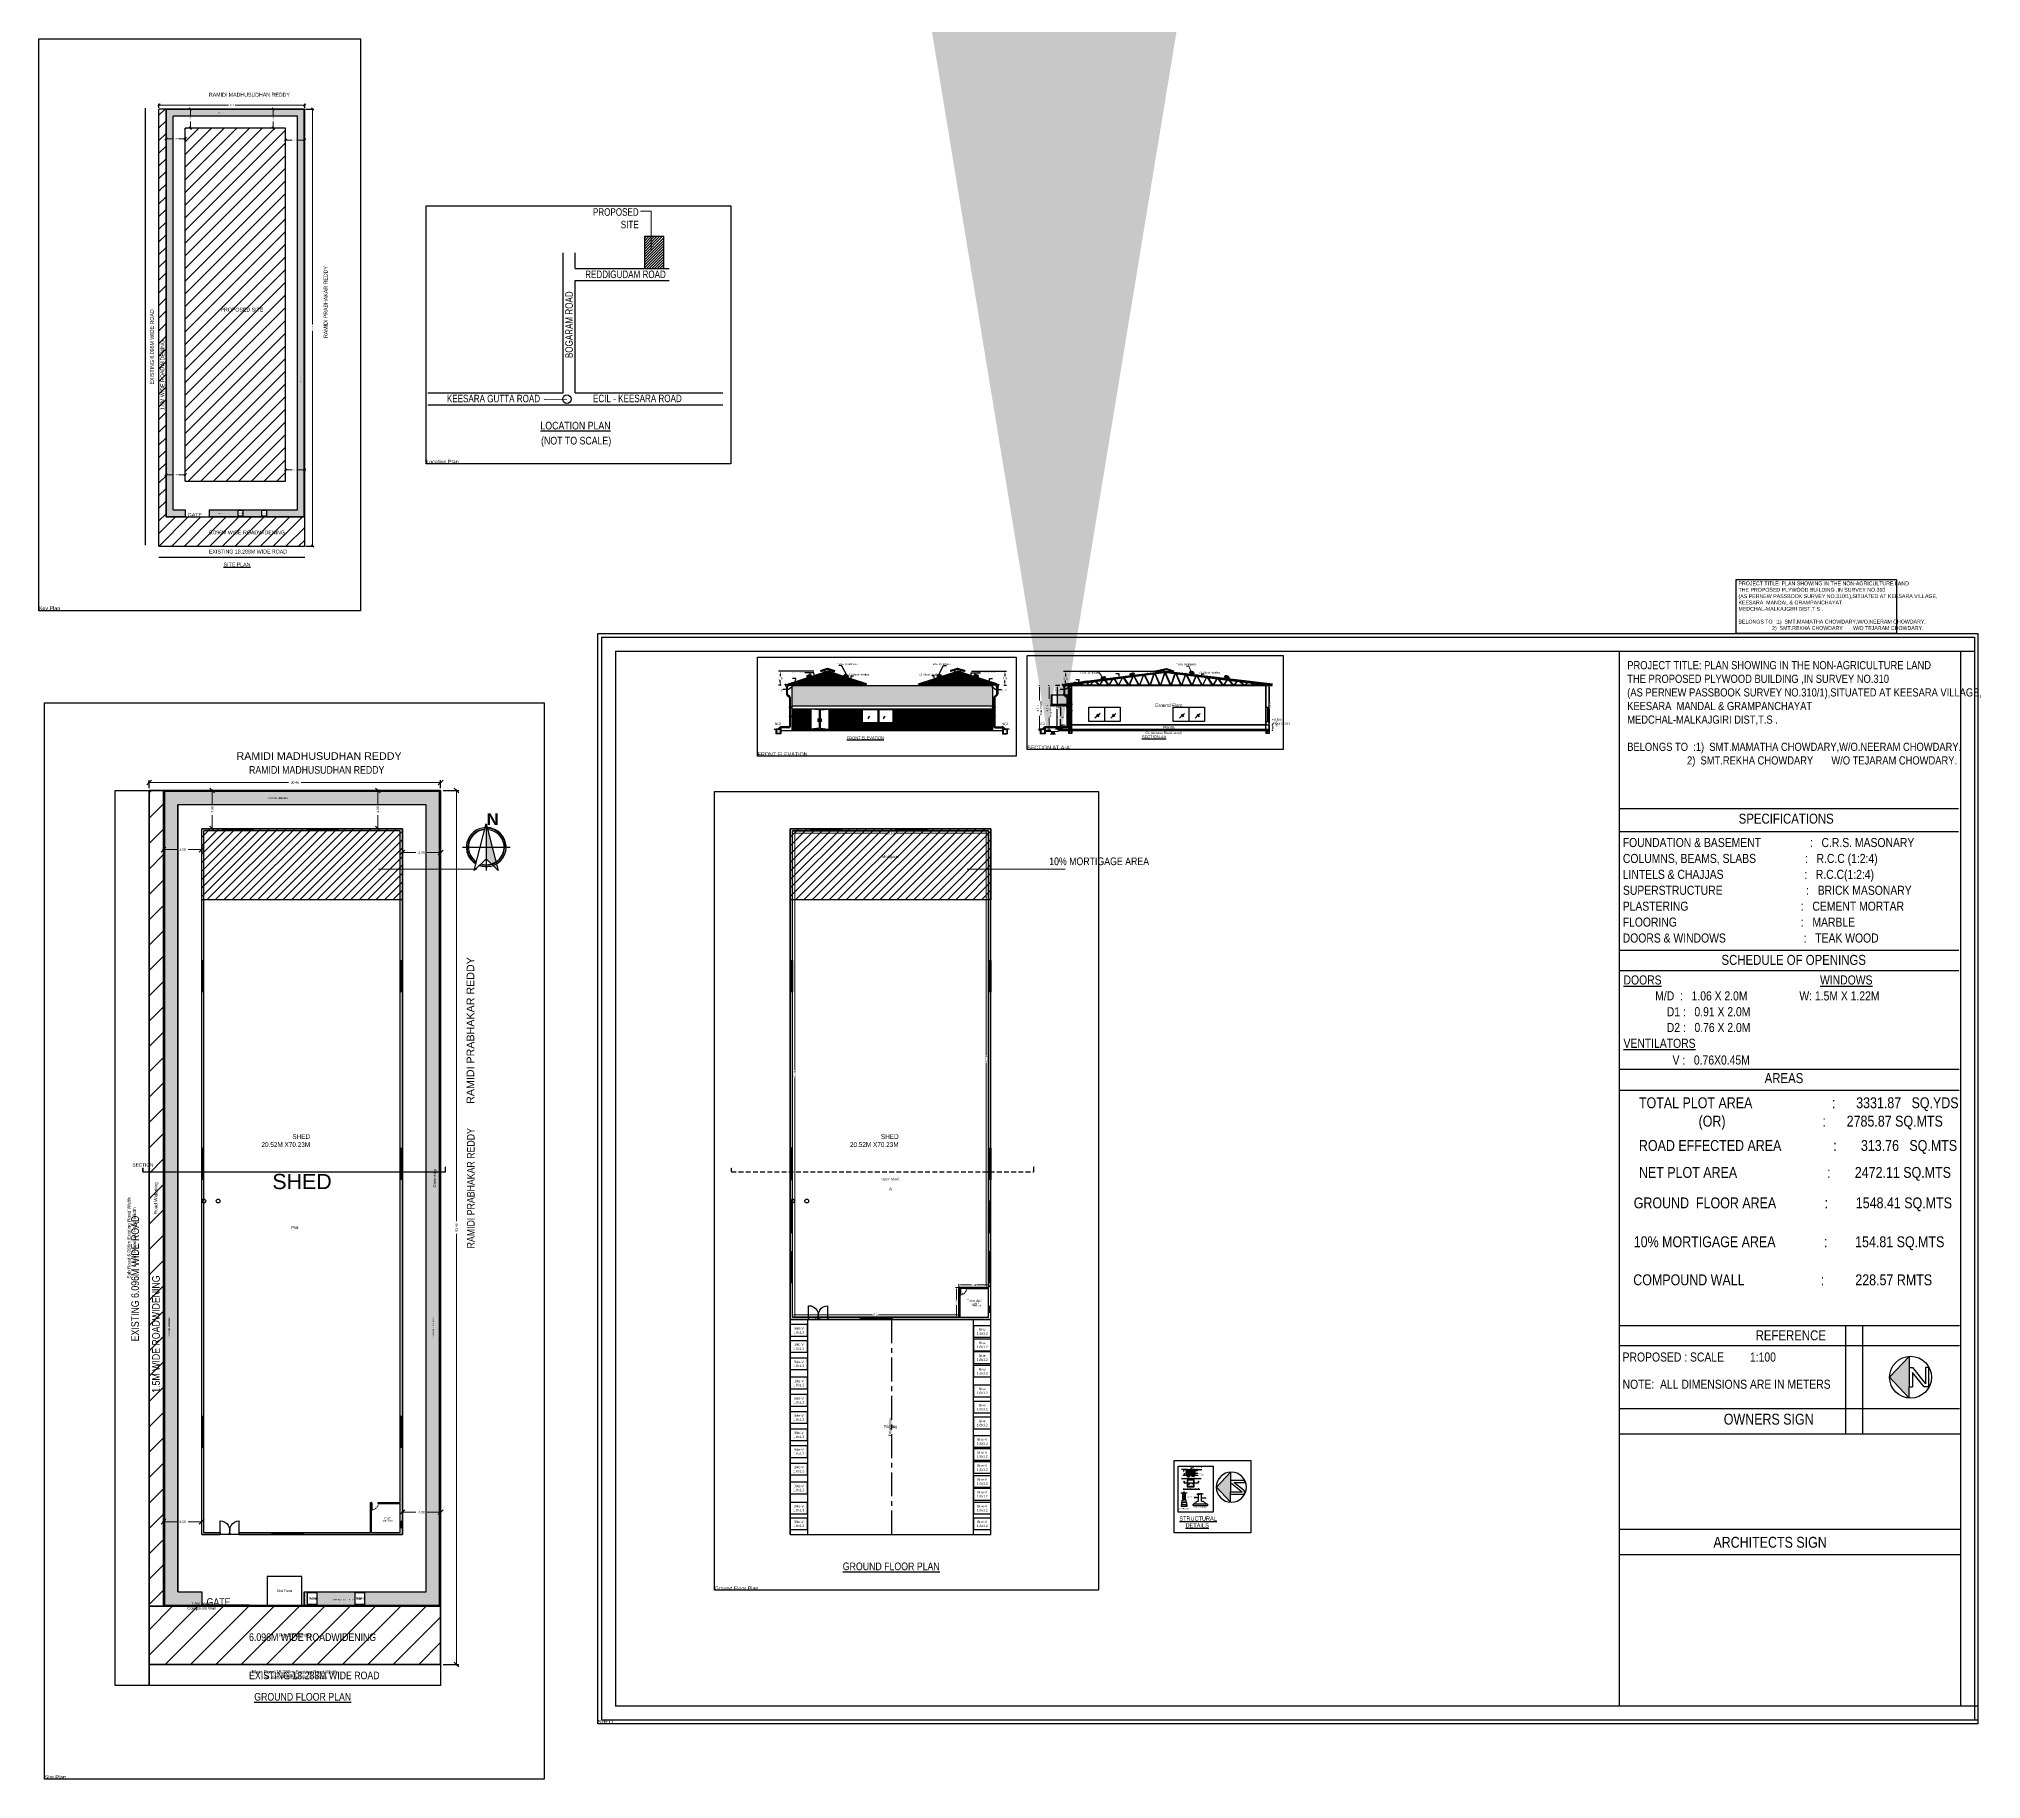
# Model space of a CAD drawing. Header units: metres. Extents: x 25391 to 25818, y 51852 to 52034.
# Drawn here: x 25614.7 to 25817.8, y 51852 to 52034 of the extents above; entities that cross this region are included whole.
import ezdxf

# ---------------------------------------------------------------- set-up
doc = ezdxf.new("R2010")
doc.units = ezdxf.units.M
doc.header["$MEASUREMENT"] = 0
for name, pattern in [('1', [0]), ('CENTER', [2, 1.25, -0.25, 0.25, -0.25]), ('CENTER2', [28.575, 19.05, -3.175, 3.175, -3.175]), ('DASHED', [0]), ('HIDDEN', [0.375, 0.25, -0.125])]:
    doc.linetypes.add(name, pattern=pattern)
doc.layers.get('0').update_dxf_attribs({"true_color": 0xffffff})
for name, color, linetype, true_color in [('__BN_Accessory', 32, 'Continuous', 0xbd5e00), ('__BN_BuildingPlan', 52, 'Continuous', 0xbdbd00), ('__BN_CommBUAOutline', 7, 'Continuous', 0x008000), ('__BN_CompoundWall', 252, 'Continuous', 0x696969), ('__BN_DirectionRef', 7, 'Continuous', 0x808000), ('__BN_Door', 114, 'Continuous', 0x008140), ('__BN_Driveway', 71, 'Continuous', 0xd4ffaa), ('__BN_ElevationPlan', 7, 'Continuous', 0x4b0082), ('__BN_FloorInSection', 132, 'Continuous', 0x00bdbd), ('__BN_FloorPlan', 153, 'Continuous', 0x7e9dbd), ('__BN_GroundLevel', 63, 'Continuous', 0xadbd7e), ('__BN_KeyPlan', 7, 'Continuous', 0x4682b4), ('__BN_LocationPlan', 7, 'Continuous', 0x8b0000), ('__BN_MarkedLocation', 7, 'Continuous', 0xe6cf07), ('__BN_MortgageArea', 147, 'Continuous', 0x455f68), ('__BN_NetPlot', 145, 'Continuous', 0x567681), ('__BN_OrganizedOpenSpace', 2, 'Continuous', 0xffff00), ('__BN_Parking', 60, 'Continuous', 0xbfff00), ('__BN_ParkingUnit', 7, 'Continuous', 0xbf00bf), ('__BN_Plot', 7, 'Continuous', 0xffffff), ('__BN_PlotAbuttingDetails', 135, 'Continuous', 0x568181), ('__BN_ProjectTitle', 7, 'Continuous', 0x32cd32), ('__BN_ProposedWork', 1, 'Continuous', 0xff0000), ('__BN_Road', 20, 'Continuous', 0xff3f00), ('__BN_RoadWidening', 67, 'Continuous', 0x5f6845), ('__BN_Room', 72, 'Continuous', 0x5ebd00), ('__BN_RoomDimensions', 7, 'Continuous', 0x40e0d0), ('__BN_Section', 75, 'Continuous', 0x6b8156), ('__BN_SectionDimensions', 7, 'Continuous', 0x40e0d0), ('__BN_SectionLine', 7, 'Continuous', 0xffaa00), ('__BN_SitePlan', 2, 'Continuous', 0xffff00), ('__BN_UnitBUA', 191, 'Continuous', 0xd4aaff), ('__BN_Window', 115, 'Continuous', 0x56816b)]:
    doc.layers.add(name, color=color, linetype=linetype, true_color=true_color)
for name, color, linetype in [('_Room', 72, 'Continuous'), ('CENTER', 1, 'CENTER2'), ('DIM', 4, 'Continuous'), ('h', 7, 'Continuous'), ('legend', 7, 'Continuous'), ('MCH', 7, 'Continuous'), ('pipe', 8, 'Continuous'), ('PLAN', 7, 'Continuous'), ('VENTILATOR', 1, 'Continuous')]:
    doc.layers.add(name, color=color, linetype=linetype)
for name, color, linetype, lineweight in [('P', 250, 'Continuous', 100), ('TEXT', 7, '1', 13), ('WINDOWS', 1, 'Continuous', 15)]:
    doc.layers.add(name, color=color, linetype=linetype, lineweight=lineweight)
doc.styles.add('arial', font='ARIALN.TTF')
doc.styles.add('BuildNowFont', font='arial.ttf')
doc.styles.add('K', font='calibri.ttf')
doc.styles.add('PreDCRFont', font='arial.ttf', dxfattribs={"height": 0.25})
doc.styles.add('ROMANC', font='BKANT.TTF', dxfattribs={"width": 0.8})
doc.styles.add('SANSSERIFBOLD', font='SASB____.pfb', dxfattribs={"height": 0.3})
doc.styles.get("Standard").update_dxf_attribs({"font": 'swissc.ttf'})
doc.styles.add('STYLE2', font='GARA.TTF', dxfattribs={"width": 1.1, "height": 7.5})
doc.dimstyles.new('asn', dxfattribs={"dimscale": 0.5, "dimtxt": 1, "dimasz": 1, "dimexe": 0.1, "dimexo": 0.1, "dimgap": 0.09, "dimtad": 0, "dimtoh": 1, "dimzin": 0, "dimdsep": 46, "dimtxsty": 'arial', "dimcen": 0.09, "dimadec": 0, "dimazin": 0, "dimtfac": 1, "dimtofl": 0, "dimtmove": 2, "dimatfit": 3, "dimfxl": 1, "dimfxlon": 1, "dimtolj": 1, "dimtzin": 0, "dimarcsym": 0})
doc.dimstyles.new('DIMENSIONS_STYLE', dxfattribs={"dimtxt": 0.2, "dimasz": 0.15, "dimexe": 0.1, "dimexo": 0, "dimgap": 0.05, "dimtad": 0, "dimdsep": 46, "dimtxsty": 'BuildNowFont', "dimcen": 0.09, "dimclrd": 256, "dimclre": 256, "dimclrt": 256, "dimadec": 0, "dimazin": 0, "dimtfac": 1, "dimtdec": 4, "dimtofl": 0, "dimtmove": 0, "dimatfit": 3, "dimfxl": 1, "dimtolj": 1, "dimtzin": 0, "dimlwd": 15, "dimlwe": 9, "dimarcsym": 0})
doc.dimstyles.new('FLOOR_IN_SECTIONS_DIMENSIONS_STYLE_NAME', dxfattribs={"dimtxt": 0.2, "dimasz": 0.15, "dimexe": 0.1, "dimexo": 0, "dimgap": 0.05, "dimtad": 0, "dimdsep": 46, "dimtxsty": 'BuildNowFont', "dimcen": 0.09, "dimclrd": 256, "dimclre": 256, "dimclrt": 256, "dimadec": 0, "dimazin": 0, "dimtfac": 1, "dimtdec": 4, "dimtofl": 0, "dimtmove": 0, "dimatfit": 3, "dimfxl": 1, "dimtolj": 1, "dimtzin": 0, "dimlwd": 15, "dimlwe": 9, "dimarcsym": 0})
doc.dimstyles.new('PDCR-BLDG-INT', dxfattribs={"dimtxt": 0.18, "dimasz": 0.18, "dimexe": 0.18, "dimexo": 0.0625, "dimgap": 0.09, "dimtad": 0, "dimtih": 1, "dimtoh": 1, "dimdec": 4, "dimzin": 0, "dimdsep": 46, "dimtxsty": 'Standard', "dimcen": 0.09, "dimadec": 0, "dimazin": 0, "dimtfac": 1, "dimtdec": 4, "dimtofl": 0, "dimtmove": 0, "dimatfit": 3, "dimfxl": 1, "dimtolj": 1, "dimtzin": 0, "dimarcsym": 0})
doc.dimstyles.new('PDCR-PLOT-INT', dxfattribs={"dimtxt": 0.25, "dimasz": 0.23, "dimexe": 0.25, "dimexo": 0.25, "dimgap": 0.25, "dimtad": 0, "dimzin": 0, "dimdsep": 46, "dimtxsty": 'PreDCRFont', "dimblk": 'OBLIQUE', "dimcen": 0.5, "dimdle": 0.1, "dimadec": 0, "dimazin": 0, "dimtfac": 1, "dimtix": 1, "dimtofl": 0, "dimtmove": 1, "dimatfit": 1, "dimfxl": 1, "dimtolj": 1, "dimtzin": 0, "dimlwd": 15, "dimarcsym": 0})
doc.dimstyles.get("Standard").update_dxf_attribs({"dimtxt": 0.18, "dimasz": 0.18, "dimexe": 0.18, "dimexo": 0.0625, "dimgap": 0.09, "dimtad": 0, "dimtih": 1, "dimtoh": 1, "dimzin": 0, "dimdsep": 46, "dimtxsty": 'Standard', "dimcen": 0.09, "dimadec": 0, "dimazin": 0, "dimtfac": 1, "dimtofl": 0, "dimtmove": 0, "dimatfit": 3, "dimfxl": 1, "dimtolj": 1, "dimtzin": 0, "dimarcsym": 0})
doc.dimstyles.new('STANDARD$0', dxfattribs={"dimscale": 0, "dimtxt": 1, "dimasz": 2.5, "dimexe": 1, "dimexo": 1, "dimgap": 1, "dimtad": 1, "dimdec": 4, "dimzin": 0, "dimdsep": 46, "dimtxsty": 'K', "dimcen": 10, "dimclrd": 7, "dimclre": 7, "dimclrt": 256, "dimadec": 0, "dimazin": 0, "dimtfac": 1, "dimtdec": 4, "dimtofl": 0, "dimtmove": 2, "dimatfit": 3, "dimfxl": 1, "dimtolj": 2, "dimtzin": 0, "dimarcsym": 0})
doc.dimstyles.new('STANDARD$7', dxfattribs={"dimtxt": 75, "dimasz": 60, "dimexe": 0.18, "dimexo": 0.0625, "dimgap": 0.09, "dimtad": 0, "dimtih": 1, "dimtoh": 1, "dimdec": 0, "dimzin": 0, "dimdsep": 46, "dimtxsty": 'Standard', "dimcen": 0.09, "dimadec": 0, "dimazin": 0, "dimtfac": 1, "dimtdec": 0, "dimtofl": 0, "dimtmove": 0, "dimatfit": 3, "dimfxl": 1, "dimtolj": 1, "dimtzin": 0, "dimarcsym": 0})
pattern_1 = [(0, (384.36297, 5.72815), (0, 0.125), []), (90, (384.36297, 5.72815), (-0.25, 2e-17), [0.125, -0.125]), (90, (384.48797, 5.72815), (-0.25, 2e-17), [-0.125, 0.125])]
pattern_2 = [(90, (-25300.77082, -51848.6513), (-0.3535533905, 0.3535533905), [0.09375, -0.6133567815]), (45, (-25300.7708, -51848.6513), (-0.3535533906, 0.3535533906), [0.09375, -0.40625]), (135, (-25300.7708, -51848.6513), (-0.3535533906, -0.3535533906), [0.09375, -0.40625])]
pattern_3 = [(90, (322.66645, 13.0772), (-0.3535533905, 0.3535533905), [0.09375, -0.6133567815]), (45, (322.66645, 13.0772), (-0.3535533906, 0.3535533906), [0.09375, -0.40625]), (135, (322.66645, 13.0772), (-0.3535533906, -0.3535533906), [0.09375, -0.40625])]

# ---------------------------------------------------------------- blocks, each defined once
blk = doc.blocks.new('bbd')
at = {"layer": 'PLAN', "color": 40, "ltscale": 0.5}
for p, q in [((-39, 4), (-37.5, 4)), ((-39, 0), (-39, 4)), ((-36.5, 0), (-39, 0)), ((-37.5, 4), (-37.5, 3)), ((-37.5, 3), (-36.5, 3)), ((-36.5, 3), (-36.5, 0)), ((-1.5, 3), (-2.5, 3)), ((-2.5, 3), (-2.5, 0)), ((-2.5, 0), (0, 0)), ((-1.5, 4), (-1.5, 3)), ((0, 4), (-1.5, 4)), ((0, 0), (0, 4))]:
    blk.add_line(p, q, dxfattribs=at)
at = {"layer": 'PLAN', "color": 40, "linetype": 'Continuous'}
for p, q in [((-1.5, 39), (-2.3, 39)), ((-2.3, 3), (-2.3, 39)), ((-1.5, 3), (-2.3, 3)), ((-1.5, 3), (-1.5, 39))]:
    blk.add_line(p, q, dxfattribs=at)
at = {"layer": 'PLAN', "color": 40, "ltscale": 0.5}
for centre, start, end in [((-38, 3.5), 0, 0), ((-1, 3.5), 180, 180)]:
    blk.add_arc(centre, 0.5, start, end, dxfattribs=at)
at = {"layer": 'PLAN', "color": 143, "linetype": 'HIDDEN'}
blk.add_arc((-1.5, 3), 36, 91.28749, 180, dxfattribs=at)
blk = doc.blocks.new('A$C08D83F8C')
for p, q in [((0.53, 0.3), (0.53, 1.06)), ((1.01, 0.3), (1.11, 0.3)), ((1.06, 0.3), (1.06, 0.53)), ((1.6, 0.3), (1.6, 1.06))]:
    blk.add_line(p, q)
at = {"color": 7, "ltscale": 2}
blk.add_line((1.01, 0.3), (1.11, 0.3), dxfattribs=at)
blk.add_line((1.01, 0.3), (1.11, 0.3), dxfattribs=at)
for centre, start, end in [((0.53, 0.53), 334.2807, 89.9066), ((1.59, 0.53), 89.1715, 205.7193)]:
    blk.add_arc(centre, 0.53, start, end)
blk = doc.blocks.new('A$C4118134A')
for points in [[(0, 0), (30, 95), (-17, 110), (-17, 109, 0.4142136), (-15, 104), (15, 91, -0.3541186), (21, 80), (1, 19, -0.4142136), (-10, 13), (-42, 19, 0.3541186), (-47, 16), (-48, 15)], [(0, 0), (30, 95), (78, 80), (78, 79, -0.4142136), (72, 76), (41, 83, 0.3541186), (29, 77), (10, 16, 0.4142136), (16, 4), (45, -9, -0.3541186), (48, -14), (48, -15)]]:
    blk.add_lwpolyline(points, format="xyb", close=True)
blk = doc.blocks.new('*D50')
at = {"color": 0, "lineweight": -2, "transparency": 16777216}
for p, q in [((25732.1, 51967.87), (25721.89, 51967.87)), ((25722.07, 51967.57), (25722.07, 51967.35)), ((25722.17, 51966.4), (25721.89, 51966.4)), ((25722.07, 51966.7), (25722.07, 51966.91))]:
    blk.add_line(p, q, dxfattribs=at)
at = {"color": 0, "transparency": 16777216}
for points in [[(25722.02, 51967.57), (25722.12, 51967.57), (25722.07, 51967.87)], [(25722.02, 51966.7), (25722.12, 51966.7), (25722.07, 51966.4)]]:
    blk.add_solid(points, dxfattribs=at)
at = {"layer": 'Defpoints', "color": 0, "transparency": 16777216}
for p in [(25722.07, 51967.87), (25732.17, 51967.87, -45.11), (25722.23, 51966.4, -45.11)]:
    blk.add_point(p, dxfattribs=at)
at = {"color": 0, "transparency": 16777216, "insert": (25722.07, 51967.13), "char_height": 0.25, "attachment_point": 5}
blk.add_mtext('\\A1;1.5', dxfattribs=at)
blk = doc.blocks.new('*D51')
at = {"color": 0, "lineweight": -2, "ltscale": 2, "transparency": 16777216}
for p, q in [((25721.5, 51966.4), (25721.05, 51966.4)), ((25721.23, 51966.22), (25721.23, 51964.3)), ((25721.23, 51962.01), (25721.23, 51963.93)), ((25721.5, 51961.83), (25721.05, 51961.83))]:
    blk.add_line(p, q, dxfattribs=at)
at = {"color": 0, "ltscale": 2, "transparency": 16777216}
for points in [[(25721.2, 51966.22), (25721.26, 51966.22), (25721.23, 51966.4)], [(25721.2, 51962.01), (25721.26, 51962.01), (25721.23, 51961.83)]]:
    blk.add_solid(points, dxfattribs=at)
at = {"layer": 'Defpoints', "color": 0, "ltscale": 2, "transparency": 16777216}
for p in [(25721.56, 51966.4), (25721.23, 51961.83), (25721.56, 51961.83)]:
    blk.add_point(p, dxfattribs=at)
at = {"color": 0, "ltscale": 2, "transparency": 16777216, "insert": (25721.23, 51964.11), "char_height": 0.18, "attachment_point": 5}
blk.add_mtext('\\A1;4.5700', dxfattribs=at)
blk = doc.blocks.new('*D53')
at = {"color": 0, "lineweight": -2, "ltscale": 2, "transparency": 16777216}
for p, q in [((25721.77, 51964.25), (25721.37, 51964.25)), ((25721.55, 51964.07), (25721.55, 51963.22)), ((25721.77, 51961.83), (25721.37, 51961.83)), ((25721.55, 51962.01), (25721.55, 51962.86))]:
    blk.add_line(p, q, dxfattribs=at)
at = {"color": 0, "ltscale": 2, "transparency": 16777216}
for points in [[(25721.52, 51964.07), (25721.58, 51964.07), (25721.55, 51964.25)], [(25721.52, 51962.01), (25721.58, 51962.01), (25721.55, 51961.83)]]:
    blk.add_solid(points, dxfattribs=at)
at = {"layer": 'Defpoints', "color": 0, "ltscale": 2, "transparency": 16777216}
for p in [(25721.83, 51964.25), (25721.55, 51961.83), (25721.83, 51961.83)]:
    blk.add_point(p, dxfattribs=at)
at = {"color": 0, "ltscale": 2, "transparency": 16777216, "insert": (25721.55, 51963.04), "char_height": 0.18, "attachment_point": 5}
blk.add_mtext('\\A1;2.4220', dxfattribs=at)
blk = doc.blocks.new('GRTS')
at = {"color": 240, "true_color": 0xed1f24}
for p, q in [((1877.96, 850.88), (1877.96, 850.48)), ((1879.74, 850.88), (1879.74, 850.48))]:
    blk.add_line(p, q, dxfattribs=at)
for centre, start, end in [((1878.35, 850.82), 136.20156, 216.26191), ((1878.35, 850.54), 143.73809, 223.79844), ((1878.51, 850.88), 138.05292, 216.26191), ((1878.51, 850.48), 143.73809, 221.94708), ((1878.66, 850.92), 138.65827, 216.26191), ((1878.66, 850.44), 143.73809, 221.34173), ((1878.81, 850.94), 139.00765, 216.26191), ((1878.81, 850.42), 143.73809, 220.99235), ((1878.99, 850.96), 139.28422, 216.26191), ((1878.99, 850.41), 143.73809, 220.71578), ((1878.63, 850.96), 323.73809, 41.1911), ((1878.63, 850.41), 318.8089, 36.26191), ((1878.81, 850.94), 323.73809, 43.79844), ((1878.81, 850.42), 316.20156, 36.26191), ((1878.96, 850.92), 323.73809, 43.79844), ((1878.96, 850.44), 316.20156, 36.26191), ((1879.12, 850.9), 323.73809, 43.79844), ((1879.12, 850.47), 316.20156, 36.26191), ((1879.33, 850.83), 323.73809, 43.79844), ((1879.33, 850.53), 316.20156, 36.26191)]:
    blk.add_arc(centre, 0.321, start, end, dxfattribs=at)
for centre in [(1878.85, 850.88), (1878.85, 850.48)]:
    blk.add_ellipse(centre, major_axis=(0.891, 0), ratio=0.322668, dxfattribs=at)
blk = doc.blocks.new('_Oblique')
at = {"color": 0, "linetype": 'ByBlock', "lineweight": -2}
blk.add_line((-0.5, -0.5), (0.5, 0.5), dxfattribs=at)
blk = doc.blocks.new('A$C6EE64318')
at = {"layer": 'TEXT', "color": 142, "lineweight": -3, "ltscale": 0.1}
for points in [[(-9300, -2917), (0, 105), (0, 0), (-9300, -3022)], [(9300, -2917), (0, 105), (0, 0), (9300, -3022)]]:
    blk.add_lwpolyline(points, close=True, dxfattribs=at)
for points in [[(-9300, -2923), (0, 99)], [(9300, -2923), (0, 99)]]:
    blk.add_lwpolyline(points, dxfattribs=at)
blk = doc.blocks.new('*D35')
at = {"color": 0, "lineweight": -2, "transparency": 16777216}
for p, q in [((23010.09, 53434.62), (23006.42, 53434.62)), ((23006.6, 53434.32), (23006.6, 53434.11)), ((23006.6, 53433.45), (23006.6, 53433.67)), ((23006.69, 53433.15), (23006.42, 53433.15))]:
    blk.add_line(p, q, dxfattribs=at)
at = {"color": 0, "transparency": 16777216}
for points in [[(23006.55, 53434.32), (23006.65, 53434.32), (23006.6, 53434.62)], [(23006.55, 53433.45), (23006.65, 53433.45), (23006.6, 53433.15)]]:
    blk.add_solid(points, dxfattribs=at)
at = {"layer": 'Defpoints', "color": 0, "transparency": 16777216}
for p in [(23006.6, 53434.62), (23010.16, 53434.62, -45.11), (23006.76, 53433.15, -45.11)]:
    blk.add_point(p, dxfattribs=at)
at = {"color": 0, "transparency": 16777216, "insert": (23006.6, 53433.89), "char_height": 0.25, "attachment_point": 5}
blk.add_mtext('\\A1;1.5', dxfattribs=at)
blk = doc.blocks.new('*D52')
at = {"color": 0, "lineweight": -2, "transparency": 16777216}
for p, q in [((25712.25, 51967.89), (25715.93, 51967.89)), ((25715.75, 51967.59), (25715.75, 51967.37)), ((25715.65, 51966.42), (25715.93, 51966.42)), ((25715.75, 51966.72), (25715.75, 51966.93))]:
    blk.add_line(p, q, dxfattribs=at)
at = {"color": 0, "transparency": 16777216}
for points in [[(25715.7, 51967.59), (25715.8, 51967.59), (25715.75, 51967.89)], [(25715.7, 51966.72), (25715.8, 51966.72), (25715.75, 51966.42)]]:
    blk.add_solid(points, dxfattribs=at)
at = {"layer": 'Defpoints', "color": 0, "transparency": 16777216}
for p in [(25712.19, 51967.89, -45.11), (25715.75, 51967.89), (25715.59, 51966.42, -45.11)]:
    blk.add_point(p, dxfattribs=at)
at = {"color": 0, "transparency": 16777216, "insert": (25715.75, 51967.15), "char_height": 0.25, "attachment_point": 5}
blk.add_mtext('\\A1;1.5', dxfattribs=at)
blk = doc.blocks.new('*D48')
at = {"color": 0, "lineweight": 15, "ltscale": 2, "transparency": 16777216}
for p, q in [((4.23, 17.23), (5.75, 17.23)), ((8.43, 17.23), (6.91, 17.23))]:
    blk.add_line(p, q, dxfattribs=at)
at = {"layer": 'Defpoints', "color": 0, "ltscale": 2, "transparency": 16777216}
for p in [(4.33, 17.23), (4.33, 17.23), (8.33, 17.23)]:
    blk.add_point(p, dxfattribs=at)
at = {"color": 0, "lineweight": 15, "ltscale": 2, "transparency": 16777216, "xscale": 0.5, "yscale": 0.5, "zscale": 0.5, "rotation": 180}
blk.add_blockref('_Oblique', (4.33, 17.23), dxfattribs=at)
at = {"color": 0, "lineweight": 15, "ltscale": 2, "transparency": 16777216, "xscale": 0.5, "yscale": 0.5, "zscale": 0.5}
blk.add_blockref('_Oblique', (8.33, 17.23), dxfattribs=at)
at = {"color": 0, "ltscale": 2, "transparency": 16777216, "insert": (6.33, 17.23), "char_height": 0.25, "attachment_point": 5, "style": 'PreDCRFont'}
blk.add_mtext('\\A1;4.00', dxfattribs=at)
blk = doc.blocks.new('*D49')
at = {"color": 0, "lineweight": 15, "ltscale": 2, "transparency": 16777216}
for p, q in [((4.23, 87.5), (5.75, 87.5)), ((8.43, 87.5), (6.91, 87.5))]:
    blk.add_line(p, q, dxfattribs=at)
at = {"color": 0, "lineweight": -2, "ltscale": 2, "transparency": 16777216}
for p, q in [((4.33, 87.91), (4.33, 87.25)), ((8.33, 87.91), (8.33, 87.25))]:
    blk.add_line(p, q, dxfattribs=at)
at = {"layer": 'Defpoints', "color": 0, "ltscale": 2, "transparency": 16777216}
for p in [(4.33, 88.16), (4.33, 87.5), (8.33, 88.16)]:
    blk.add_point(p, dxfattribs=at)
at = {"color": 0, "lineweight": 15, "ltscale": 2, "transparency": 16777216, "xscale": 0.5, "yscale": 0.5, "zscale": 0.5, "rotation": 180}
blk.add_blockref('_Oblique', (4.33, 87.5), dxfattribs=at)
at = {"color": 0, "lineweight": 15, "ltscale": 2, "transparency": 16777216, "xscale": 0.5, "yscale": 0.5, "zscale": 0.5}
blk.add_blockref('_Oblique', (8.33, 87.5), dxfattribs=at)
at = {"color": 0, "ltscale": 2, "transparency": 16777216, "insert": (6.33, 87.5), "char_height": 0.25, "attachment_point": 5, "style": 'PreDCRFont'}
blk.add_mtext('\\A1;4.00', dxfattribs=at)
blk = doc.blocks.new('*D41')
at = {"color": 0, "lineweight": 15, "ltscale": 2, "transparency": 16777216}
for p, q in [((25408.97, 52033.75), (25408.97, 52032.23)), ((25408.97, 52029.55), (25408.97, 52031.07))]:
    blk.add_line(p, q, dxfattribs=at)
at = {"color": 0, "lineweight": -2, "ltscale": 2, "transparency": 16777216}
for p, q in [((25409.02, 52033.65), (25409.22, 52033.65)), ((25409.02, 52029.65), (25409.22, 52029.65))]:
    blk.add_line(p, q, dxfattribs=at)
at = {"layer": 'Defpoints', "color": 0, "ltscale": 2, "transparency": 16777216}
for p in [(25408.77, 52033.65), (25408.97, 52033.65), (25408.77, 52029.65)]:
    blk.add_point(p, dxfattribs=at)
at = {"color": 0, "lineweight": 15, "ltscale": 2, "transparency": 16777216, "xscale": 0.5, "yscale": 0.5, "zscale": 0.5}
for p, rotation in [((25408.97, 52033.65), 90), ((25408.97, 52029.65), 270)]:
    blk.add_blockref('_Oblique', p, dxfattribs=dict(at, rotation=rotation))
at = {"color": 0, "ltscale": 2, "transparency": 16777216, "insert": (25408.97, 52031.65), "char_height": 0.25, "attachment_point": 5, "rotation": 90, "style": 'PreDCRFont'}
blk.add_mtext('\\A1;4.00', dxfattribs=at)
blk = doc.blocks.new('*D42')
at = {"color": 0, "lineweight": -2, "ltscale": 2, "transparency": 16777216}
for p, q in [((25426.26, 52033.65), (25426.05, 52033.65)), ((25426.26, 52029.65), (25426.05, 52029.65))]:
    blk.add_line(p, q, dxfattribs=at)
at = {"color": 0, "lineweight": 15, "ltscale": 2, "transparency": 16777216}
for p, q in [((25426.3, 52033.75), (25426.3, 52032.23)), ((25426.3, 52029.55), (25426.3, 52031.07))]:
    blk.add_line(p, q, dxfattribs=at)
at = {"layer": 'Defpoints', "color": 0, "ltscale": 2, "transparency": 16777216}
for p in [(25426.3, 52033.65), (25426.51, 52033.65), (25426.51, 52029.65)]:
    blk.add_point(p, dxfattribs=at)
at = {"color": 0, "lineweight": 15, "ltscale": 2, "transparency": 16777216, "xscale": 0.5, "yscale": 0.5, "zscale": 0.5}
for p, rotation in [((25426.3, 52033.65), 90), ((25426.3, 52029.65), 270)]:
    blk.add_blockref('_Oblique', p, dxfattribs=dict(at, rotation=rotation))
at = {"color": 0, "ltscale": 2, "transparency": 16777216, "insert": (25426.3, 52031.65), "char_height": 0.25, "attachment_point": 5, "rotation": 90, "style": 'PreDCRFont'}
blk.add_mtext('\\A1;4.00', dxfattribs=at)
blk = doc.blocks.new('*D43')
at = {"color": 0, "lineweight": 15, "ltscale": 2, "transparency": 16777216}
for p, q in [((25428.76, 52027.15), (25430.28, 52027.15)), ((25432.96, 52027.15), (25431.44, 52027.15))]:
    blk.add_line(p, q, dxfattribs=at)
at = {"color": 0, "lineweight": -2, "ltscale": 2, "transparency": 16777216}
for p, q in [((25428.86, 52027.36), (25428.86, 52027.4)), ((25432.86, 52027.36), (25432.86, 52027.4))]:
    blk.add_line(p, q, dxfattribs=at)
at = {"layer": 'Defpoints', "color": 0, "ltscale": 2, "transparency": 16777216}
for p in [(25428.86, 52027.11), (25432.86, 52027.15), (25432.86, 52027.11)]:
    blk.add_point(p, dxfattribs=at)
at = {"color": 0, "lineweight": 15, "ltscale": 2, "transparency": 16777216, "xscale": 0.5, "yscale": 0.5, "zscale": 0.5, "rotation": 180}
blk.add_blockref('_Oblique', (25428.86, 52027.15), dxfattribs=at)
at = {"color": 0, "lineweight": 15, "ltscale": 2, "transparency": 16777216, "xscale": 0.5, "yscale": 0.5, "zscale": 0.5}
blk.add_blockref('_Oblique', (25432.86, 52027.15), dxfattribs=at)
at = {"color": 0, "ltscale": 2, "transparency": 16777216, "insert": (25430.86, 52027.15), "char_height": 0.25, "attachment_point": 5, "style": 'PreDCRFont'}
blk.add_mtext('\\A1;4.00', dxfattribs=at)
blk = doc.blocks.new('*D44')
at = {"color": 0, "lineweight": 15, "ltscale": 2, "transparency": 16777216}
for p, q in [((25428.76, 51958.19), (25430.28, 51958.19)), ((25432.96, 51958.19), (25431.44, 51958.19))]:
    blk.add_line(p, q, dxfattribs=at)
at = {"color": 0, "lineweight": -2, "ltscale": 2, "transparency": 16777216}
for p, q in [((25428.86, 51958.15), (25428.86, 51957.94)), ((25432.86, 51958.15), (25432.86, 51957.94))]:
    blk.add_line(p, q, dxfattribs=at)
at = {"layer": 'Defpoints', "color": 0, "ltscale": 2, "transparency": 16777216}
for p in [(25428.86, 51958.4), (25428.86, 51958.19), (25432.86, 51958.4)]:
    blk.add_point(p, dxfattribs=at)
at = {"color": 0, "lineweight": 15, "ltscale": 2, "transparency": 16777216, "xscale": 0.5, "yscale": 0.5, "zscale": 0.5, "rotation": 180}
blk.add_blockref('_Oblique', (25428.86, 51958.19), dxfattribs=at)
at = {"color": 0, "lineweight": 15, "ltscale": 2, "transparency": 16777216, "xscale": 0.5, "yscale": 0.5, "zscale": 0.5}
blk.add_blockref('_Oblique', (25432.86, 51958.19), dxfattribs=at)
at = {"color": 0, "ltscale": 2, "transparency": 16777216, "insert": (25430.86, 51958.19), "char_height": 0.25, "attachment_point": 5, "style": 'PreDCRFont'}
blk.add_mtext('\\A1;4.00', dxfattribs=at)
blk = doc.blocks.new('*D45')
at = {"color": 0, "lineweight": -2, "ltscale": 2, "transparency": 16777216}
for p, q in [((25433.11, 52033.65), (25434.76, 52033.65)), ((25433.11, 51942.25), (25434.76, 51942.25))]:
    blk.add_line(p, q, dxfattribs=at)
at = {"color": 0, "lineweight": 15, "ltscale": 2, "transparency": 16777216}
for p, q in [((25434.51, 52033.75), (25434.51, 51988.62)), ((25434.51, 51942.15), (25434.51, 51987.28))]:
    blk.add_line(p, q, dxfattribs=at)
at = {"layer": 'Defpoints', "color": 0, "ltscale": 2, "transparency": 16777216}
for p in [(25432.86, 52033.65), (25434.51, 52033.65), (25432.86, 51942.25)]:
    blk.add_point(p, dxfattribs=at)
at = {"color": 0, "lineweight": 15, "ltscale": 2, "transparency": 16777216, "xscale": 0.5, "yscale": 0.5, "zscale": 0.5}
for p, rotation in [((25434.51, 52033.65), 90), ((25434.51, 51942.25), 270)]:
    blk.add_blockref('_Oblique', p, dxfattribs=dict(at, rotation=rotation))
at = {"color": 0, "ltscale": 2, "transparency": 16777216, "insert": (25434.51, 51987.95), "char_height": 0.25, "attachment_point": 5, "rotation": 90, "style": 'PreDCRFont'}
blk.add_mtext('\\A1;91.40', dxfattribs=at)
blk = doc.blocks.new('*D46')
at = {"color": 0, "lineweight": 15, "ltscale": 2, "transparency": 16777216}
for p, q in [((25402.28, 52034.49), (25416.95, 52034.49)), ((25432.96, 52034.49), (25418.3, 52034.49))]:
    blk.add_line(p, q, dxfattribs=at)
at = {"color": 0, "lineweight": -2, "ltscale": 2, "transparency": 16777216}
for p, q in [((25402.38, 52033.9), (25402.38, 52034.74)), ((25432.86, 52033.9), (25432.86, 52034.74))]:
    blk.add_line(p, q, dxfattribs=at)
at = {"layer": 'Defpoints', "color": 0, "ltscale": 2, "transparency": 16777216}
for p in [(25402.38, 52034.49), (25402.38, 52033.65), (25432.86, 52033.65)]:
    blk.add_point(p, dxfattribs=at)
at = {"color": 0, "lineweight": 15, "ltscale": 2, "transparency": 16777216, "xscale": 0.5, "yscale": 0.5, "zscale": 0.5, "rotation": 180}
blk.add_blockref('_Oblique', (25402.38, 52034.49), dxfattribs=at)
at = {"color": 0, "lineweight": 15, "ltscale": 2, "transparency": 16777216, "xscale": 0.5, "yscale": 0.5, "zscale": 0.5}
blk.add_blockref('_Oblique', (25432.86, 52034.49), dxfattribs=at)
at = {"color": 0, "ltscale": 2, "transparency": 16777216, "insert": (25417.62, 52034.49), "char_height": 0.25, "attachment_point": 5, "style": 'PreDCRFont'}
blk.add_mtext('\\A1;30.48', dxfattribs=at)
blk = doc.blocks.new('North Arrow')
for p, q in [((0, 0), (-12.86, -11.999)), ((0, 0), (12.782, -11.999)), ((-12.86, -11.999), (-6, -11.999)), ((-6, -11.999), (-6, -23.999)), ((-6, -11.999), (-4, -11.999)), ((-4, -11.999), (4, -21.999)), ((3.195, -23.996), (-4, -15.002)), ((-4, -15.002), (-4, -23.999)), ((4, -11.999), (4, -21.999)), ((6, -11.999), (4, -11.999)), ((12.782, -11.999), (6, -11.999)), ((6, -11.999), (6, -23.999)), ((-6, -23.999), (-4, -23.999)), ((6, -23.999), (3.195, -23.999))]:
    blk.add_line(p, q)
blk.add_circle((-0.013, -12.745), 12.885)
blk = doc.blocks.new('*D59')
at = {"color": 0, "lineweight": 15, "ltscale": 2, "transparency": 16777216}
for p, q in [((25627.67, 51878.96), (25629.19, 51878.96)), ((25631.87, 51878.96), (25630.35, 51878.96))]:
    blk.add_line(p, q, dxfattribs=at)
at = {"layer": 'Defpoints', "color": 0, "ltscale": 2, "transparency": 16777216}
for p in [(25627.77, 51878.96), (25627.77, 51878.96), (25631.77, 51878.96)]:
    blk.add_point(p, dxfattribs=at)
at = {"color": 0, "lineweight": 15, "ltscale": 2, "transparency": 16777216, "xscale": 0.5, "yscale": 0.5, "zscale": 0.5, "rotation": 180}
blk.add_blockref('_Oblique', (25627.77, 51878.96), dxfattribs=at)
at = {"color": 0, "lineweight": 15, "ltscale": 2, "transparency": 16777216, "xscale": 0.5, "yscale": 0.5, "zscale": 0.5}
blk.add_blockref('_Oblique', (25631.77, 51878.96), dxfattribs=at)
at = {"color": 0, "ltscale": 2, "transparency": 16777216, "insert": (25629.77, 51878.96), "char_height": 0.25, "attachment_point": 5, "style": 'PreDCRFont'}
blk.add_mtext('\\A1;4.00', dxfattribs=at)
blk = doc.blocks.new('*D60')
at = {"color": 0, "lineweight": 15, "ltscale": 2, "transparency": 16777216}
for p, q in [((25627.67, 51949.23), (25629.19, 51949.23)), ((25631.87, 51949.23), (25630.35, 51949.23))]:
    blk.add_line(p, q, dxfattribs=at)
at = {"color": 0, "lineweight": -2, "ltscale": 2, "transparency": 16777216}
for p, q in [((25627.77, 51949.63), (25627.77, 51948.98)), ((25631.77, 51949.63), (25631.77, 51948.98))]:
    blk.add_line(p, q, dxfattribs=at)
at = {"layer": 'Defpoints', "color": 0, "ltscale": 2, "transparency": 16777216}
for p in [(25627.77, 51949.88), (25627.77, 51949.23), (25631.77, 51949.88)]:
    blk.add_point(p, dxfattribs=at)
at = {"color": 0, "lineweight": 15, "ltscale": 2, "transparency": 16777216, "xscale": 0.5, "yscale": 0.5, "zscale": 0.5, "rotation": 180}
blk.add_blockref('_Oblique', (25627.77, 51949.23), dxfattribs=at)
at = {"color": 0, "lineweight": 15, "ltscale": 2, "transparency": 16777216, "xscale": 0.5, "yscale": 0.5, "zscale": 0.5}
blk.add_blockref('_Oblique', (25631.77, 51949.23), dxfattribs=at)
at = {"color": 0, "ltscale": 2, "transparency": 16777216, "insert": (25629.77, 51949.23), "char_height": 0.25, "attachment_point": 5, "style": 'PreDCRFont'}
blk.add_mtext('\\A1;4.00', dxfattribs=at)
blk = doc.blocks.new('*D61')
at = {"color": 0, "lineweight": 15, "ltscale": 2, "transparency": 16777216}
for p, q in [((25632.86, 51955.52), (25632.86, 51954)), ((25632.86, 51951.32), (25632.86, 51952.84))]:
    blk.add_line(p, q, dxfattribs=at)
at = {"color": 0, "lineweight": -2, "ltscale": 2, "transparency": 16777216}
for p, q in [((25632.9, 51955.42), (25633.11, 51955.42)), ((25632.9, 51951.42), (25633.11, 51951.42))]:
    blk.add_line(p, q, dxfattribs=at)
at = {"layer": 'Defpoints', "color": 0, "ltscale": 2, "transparency": 16777216}
for p in [(25632.65, 51955.42), (25632.86, 51955.42), (25632.65, 51951.42)]:
    blk.add_point(p, dxfattribs=at)
at = {"color": 0, "lineweight": 15, "ltscale": 2, "transparency": 16777216, "xscale": 0.5, "yscale": 0.5, "zscale": 0.5}
for p, rotation in [((25632.86, 51955.42), 90), ((25632.86, 51951.42), 270)]:
    blk.add_blockref('_Oblique', p, dxfattribs=dict(at, rotation=rotation))
at = {"color": 0, "ltscale": 2, "transparency": 16777216, "insert": (25632.86, 51953.42), "char_height": 0.25, "attachment_point": 5, "rotation": 90, "style": 'PreDCRFont'}
blk.add_mtext('\\A1;4.00', dxfattribs=at)
blk = doc.blocks.new('*D62')
at = {"color": 0, "lineweight": -2, "ltscale": 2, "transparency": 16777216}
for p, q in [((25650.14, 51955.42), (25649.94, 51955.42)), ((25650.14, 51951.42), (25649.94, 51951.42))]:
    blk.add_line(p, q, dxfattribs=at)
at = {"color": 0, "lineweight": 15, "ltscale": 2, "transparency": 16777216}
for p, q in [((25650.19, 51955.52), (25650.19, 51954)), ((25650.19, 51951.32), (25650.19, 51952.84))]:
    blk.add_line(p, q, dxfattribs=at)
at = {"layer": 'Defpoints', "color": 0, "ltscale": 2, "transparency": 16777216}
for p in [(25650.19, 51955.42), (25650.39, 51955.42), (25650.39, 51951.42)]:
    blk.add_point(p, dxfattribs=at)
at = {"color": 0, "lineweight": 15, "ltscale": 2, "transparency": 16777216, "xscale": 0.5, "yscale": 0.5, "zscale": 0.5}
for p, rotation in [((25650.19, 51955.42), 90), ((25650.19, 51951.42), 270)]:
    blk.add_blockref('_Oblique', p, dxfattribs=dict(at, rotation=rotation))
at = {"color": 0, "ltscale": 2, "transparency": 16777216, "insert": (25650.19, 51953.42), "char_height": 0.25, "attachment_point": 5, "rotation": 90, "style": 'PreDCRFont'}
blk.add_mtext('\\A1;4.00', dxfattribs=at)
blk = doc.blocks.new('*D63')
at = {"color": 0, "lineweight": 15, "ltscale": 2, "transparency": 16777216}
for p, q in [((25652.65, 51948.92), (25654.17, 51948.92)), ((25656.85, 51948.92), (25655.33, 51948.92))]:
    blk.add_line(p, q, dxfattribs=at)
at = {"color": 0, "lineweight": -2, "ltscale": 2, "transparency": 16777216}
for p, q in [((25652.75, 51949.13), (25652.75, 51949.17)), ((25656.75, 51949.13), (25656.75, 51949.17))]:
    blk.add_line(p, q, dxfattribs=at)
at = {"layer": 'Defpoints', "color": 0, "ltscale": 2, "transparency": 16777216}
for p in [(25652.75, 51948.88), (25656.75, 51948.92), (25656.75, 51948.88)]:
    blk.add_point(p, dxfattribs=at)
at = {"color": 0, "lineweight": 15, "ltscale": 2, "transparency": 16777216, "xscale": 0.5, "yscale": 0.5, "zscale": 0.5, "rotation": 180}
blk.add_blockref('_Oblique', (25652.75, 51948.92), dxfattribs=at)
at = {"color": 0, "lineweight": 15, "ltscale": 2, "transparency": 16777216, "xscale": 0.5, "yscale": 0.5, "zscale": 0.5}
blk.add_blockref('_Oblique', (25656.75, 51948.92), dxfattribs=at)
at = {"color": 0, "ltscale": 2, "transparency": 16777216, "insert": (25654.75, 51948.92), "char_height": 0.25, "attachment_point": 5, "style": 'PreDCRFont'}
blk.add_mtext('\\A1;4.00', dxfattribs=at)
blk = doc.blocks.new('*D64')
at = {"color": 0, "lineweight": 15, "ltscale": 2, "transparency": 16777216}
for p, q in [((25652.65, 51879.96), (25654.17, 51879.96)), ((25656.85, 51879.96), (25655.33, 51879.96))]:
    blk.add_line(p, q, dxfattribs=at)
at = {"color": 0, "lineweight": -2, "ltscale": 2, "transparency": 16777216}
for p, q in [((25652.75, 51879.92), (25652.75, 51879.71)), ((25656.75, 51879.92), (25656.75, 51879.71))]:
    blk.add_line(p, q, dxfattribs=at)
at = {"layer": 'Defpoints', "color": 0, "ltscale": 2, "transparency": 16777216}
for p in [(25652.75, 51880.17), (25652.75, 51879.96), (25656.75, 51880.17)]:
    blk.add_point(p, dxfattribs=at)
at = {"color": 0, "lineweight": 15, "ltscale": 2, "transparency": 16777216, "xscale": 0.5, "yscale": 0.5, "zscale": 0.5, "rotation": 180}
blk.add_blockref('_Oblique', (25652.75, 51879.96), dxfattribs=at)
at = {"color": 0, "lineweight": 15, "ltscale": 2, "transparency": 16777216, "xscale": 0.5, "yscale": 0.5, "zscale": 0.5}
blk.add_blockref('_Oblique', (25656.75, 51879.96), dxfattribs=at)
at = {"color": 0, "ltscale": 2, "transparency": 16777216, "insert": (25654.75, 51879.96), "char_height": 0.25, "attachment_point": 5, "style": 'PreDCRFont'}
blk.add_mtext('\\A1;4.00', dxfattribs=at)
blk = doc.blocks.new('*D65')
at = {"color": 0, "lineweight": -2, "ltscale": 2, "transparency": 16777216}
for p, q in [((25657, 51955.42), (25658.65, 51955.42)), ((25657, 51864.02), (25658.65, 51864.02))]:
    blk.add_line(p, q, dxfattribs=at)
at = {"color": 0, "lineweight": 15, "ltscale": 2, "transparency": 16777216}
for p, q in [((25658.4, 51955.52), (25658.4, 51910.39)), ((25658.4, 51863.92), (25658.4, 51909.05))]:
    blk.add_line(p, q, dxfattribs=at)
at = {"layer": 'Defpoints', "color": 0, "ltscale": 2, "transparency": 16777216}
for p in [(25656.75, 51955.42), (25658.4, 51955.42), (25656.75, 51864.02)]:
    blk.add_point(p, dxfattribs=at)
at = {"color": 0, "lineweight": 15, "ltscale": 2, "transparency": 16777216, "xscale": 0.5, "yscale": 0.5, "zscale": 0.5}
for p, rotation in [((25658.4, 51955.42), 90), ((25658.4, 51864.02), 270)]:
    blk.add_blockref('_Oblique', p, dxfattribs=dict(at, rotation=rotation))
at = {"color": 0, "ltscale": 2, "transparency": 16777216, "insert": (25658.4, 51909.72), "char_height": 0.25, "attachment_point": 5, "rotation": 90, "style": 'PreDCRFont'}
blk.add_mtext('\\A1;91.40', dxfattribs=at)
blk = doc.blocks.new('*D66')
at = {"color": 0, "lineweight": 15, "ltscale": 2, "transparency": 16777216}
for p, q in [((25626.17, 51956.26), (25640.84, 51956.26)), ((25656.85, 51956.26), (25642.18, 51956.26))]:
    blk.add_line(p, q, dxfattribs=at)
at = {"color": 0, "lineweight": -2, "ltscale": 2, "transparency": 16777216}
for p, q in [((25626.27, 51955.67), (25626.27, 51956.51)), ((25656.75, 51955.67), (25656.75, 51956.51))]:
    blk.add_line(p, q, dxfattribs=at)
at = {"layer": 'Defpoints', "color": 0, "ltscale": 2, "transparency": 16777216}
for p in [(25626.27, 51956.26), (25626.27, 51955.42), (25656.75, 51955.42)]:
    blk.add_point(p, dxfattribs=at)
at = {"color": 0, "lineweight": 15, "ltscale": 2, "transparency": 16777216, "xscale": 0.5, "yscale": 0.5, "zscale": 0.5, "rotation": 180}
blk.add_blockref('_Oblique', (25626.27, 51956.26), dxfattribs=at)
at = {"color": 0, "lineweight": 15, "ltscale": 2, "transparency": 16777216, "xscale": 0.5, "yscale": 0.5, "zscale": 0.5}
blk.add_blockref('_Oblique', (25656.75, 51956.26), dxfattribs=at)
at = {"color": 0, "ltscale": 2, "transparency": 16777216, "insert": (25641.51, 51956.26), "char_height": 0.25, "attachment_point": 5, "style": 'PreDCRFont'}
blk.add_mtext('\\A1;30.48', dxfattribs=at)
blk = doc.blocks.new('TREFSD')
at = {"layer": 'VENTILATOR'}
for p, q in [((264051.36, 12889.32), (264051.36, 12888.72)), ((264051.36, 12889.32), (264051.59, 12889.32)), ((264051.59, 12888.72), (264051.59, 12889.32)), ((264051.36, 12888.72), (264051.59, 12888.72))]:
    blk.add_line(p, q, dxfattribs=at)
at = {"layer": 'VENTILATOR', "color": 252}
for p, q in [((264051.42, 12889.28), (264051.42, 12889.32)), ((264051.52, 12889.28), (264051.42, 12889.28)), ((264051.45, 12889.26), (264051.45, 12889.28)), ((264051.45, 12889.28), (264051.5, 12889.28)), ((264051.5, 12889.26), (264051.45, 12889.26)), ((264051.5, 12889.28), (264051.5, 12889.26)), ((264051.52, 12889.32), (264051.52, 12889.28)), ((264051.42, 12888.76), (264051.42, 12888.72)), ((264051.52, 12888.76), (264051.42, 12888.76)), ((264051.45, 12888.78), (264051.45, 12888.76)), ((264051.5, 12888.78), (264051.45, 12888.78)), ((264051.45, 12888.76), (264051.5, 12888.76)), ((264051.5, 12888.76), (264051.5, 12888.78)), ((264051.52, 12888.72), (264051.52, 12888.76))]:
    blk.add_line(p, q, dxfattribs=at)
at = {"layer": 'VENTILATOR', "color": 252, "linetype": 'DASHED', "ltscale": 5}
for p, q in [((264051.45, 12888.78), (264051.45, 12889.26)), ((264051.47, 12888.78), (264051.47, 12889.26)), ((264051.5, 12888.78), (264051.5, 12889.26))]:
    blk.add_line(p, q, dxfattribs=at)
blk = doc.blocks.new('North Direction')
for p, q in [((-0.3, -0.598), (0.001, 0.599)), ((0.001, 0.599), (-0.001, -0.599)), ((0.001, 0.599), (0.299, -0.599)), ((-0.599, 0.001), (0.599, -0.001)), ((0, -0.299), (-0.3, -0.598)), ((0.299, -0.599), (0, -0.299))]:
    blk.add_line(p, q)
for radius, start, end in [(0.499, 92.8319, 238.9911), (0.499, 250.0518, 87.0636), (0.486, 179.9477, 238.5436), (0.462, 94.2506, 179.9477), (0.449, 94.779, 237.044), (0.449, 253.0732, 85.1164), (0.486, 359.9477, 89.9477), (0.486, 250.7421, 269.9477), (0.462, 269.9477, 359.9477)]:
    blk.add_arc((0, 0), radius, start, end)
blk.add_solid([(0.001, 0.599), (0.299, -0.599), (0, -0.299)])
at = {"style": 'SANSSERIFBOLD', "width": 1}
blk.add_text('N', height=0.3, dxfattribs=at).set_placement((0.01, 0.563))
blk = doc.blocks.new('*D100')
at = {"layer": '__BN_RoomDimensions', "color": 9, "lineweight": 9, "true_color": 0xc0c0c0, "transparency": 16777216}
for p, q in [((25693.53, 51951.19), (25693.53, 51950.84)), ((25714.05, 51951.19), (25714.05, 51950.84))]:
    blk.add_line(p, q, dxfattribs=at)
at = {"layer": '__BN_RoomDimensions', "color": 9, "lineweight": 15, "true_color": 0xc0c0c0, "transparency": 16777216}
for p, q in [((25693.68, 51950.94), (25703.4, 51950.94)), ((25713.9, 51950.94), (25704.18, 51950.94))]:
    blk.add_line(p, q, dxfattribs=at)
at = {"layer": '__BN_RoomDimensions', "color": 9, "true_color": 0xc0c0c0, "transparency": 16777216}
for points in [[(25693.68, 51950.97), (25693.68, 51950.92), (25693.53, 51950.94)], [(25713.9, 51950.97), (25713.9, 51950.92), (25714.05, 51950.94)]]:
    blk.add_solid(points, dxfattribs=at)
at = {"layer": 'Defpoints', "color": 0, "transparency": 16777216}
for p in [(25693.53, 51951.19), (25714.05, 51951.19), (25714.05, 51950.94)]:
    blk.add_point(p, dxfattribs=at)
at = {"layer": '__BN_RoomDimensions', "color": 9, "true_color": 0xc0c0c0, "transparency": 16777216, "insert": (25703.79, 51950.94), "char_height": 0.2, "attachment_point": 5, "style": 'BuildNowFont'}
blk.add_mtext('\\A1;20.52 ', dxfattribs=at)
blk = doc.blocks.new('*D101')
at = {"layer": '__BN_RoomDimensions', "color": 9, "lineweight": 9, "true_color": 0xc0c0c0, "transparency": 16777216}
for p, q in [((25714.05, 51951.19), (25713.7, 51951.19)), ((25714.05, 51903.46), (25713.7, 51903.46))]:
    blk.add_line(p, q, dxfattribs=at)
at = {"layer": '__BN_RoomDimensions', "color": 9, "lineweight": 15, "true_color": 0xc0c0c0, "transparency": 16777216}
for p, q in [((25713.8, 51951.04), (25713.8, 51927.72)), ((25713.8, 51903.61), (25713.8, 51926.94))]:
    blk.add_line(p, q, dxfattribs=at)
at = {"layer": '__BN_RoomDimensions', "color": 9, "true_color": 0xc0c0c0, "transparency": 16777216}
for points in [[(25713.78, 51951.04), (25713.83, 51951.04), (25713.8, 51951.19)], [(25713.78, 51903.61), (25713.83, 51903.61), (25713.8, 51903.46)]]:
    blk.add_solid(points, dxfattribs=at)
at = {"layer": 'Defpoints', "color": 0, "transparency": 16777216}
for p in [(25714.05, 51951.19), (25713.8, 51903.46), (25714.05, 51903.46)]:
    blk.add_point(p, dxfattribs=at)
at = {"layer": '__BN_RoomDimensions', "color": 9, "true_color": 0xc0c0c0, "transparency": 16777216, "insert": (25713.8, 51927.33), "char_height": 0.2, "attachment_point": 5, "rotation": 90, "style": 'BuildNowFont'}
blk.add_mtext('\\A1;47.73 ', dxfattribs=at)
blk = doc.blocks.new('*D102')
at = {"layer": '__BN_RoomDimensions', "color": 9, "lineweight": 9, "true_color": 0xc0c0c0, "transparency": 16777216}
for p, q in [((25710.94, 51903.46), (25710.94, 51903.81)), ((25714.05, 51903.46), (25714.05, 51903.81))]:
    blk.add_line(p, q, dxfattribs=at)
at = {"layer": '__BN_RoomDimensions', "color": 9, "lineweight": 15, "true_color": 0xc0c0c0, "transparency": 16777216}
for p, q in [((25711.09, 51903.71), (25712.18, 51903.71)), ((25713.9, 51903.71), (25712.8, 51903.71))]:
    blk.add_line(p, q, dxfattribs=at)
at = {"layer": '__BN_RoomDimensions', "color": 9, "true_color": 0xc0c0c0, "transparency": 16777216}
for points in [[(25711.09, 51903.74), (25711.09, 51903.69), (25710.94, 51903.71)], [(25713.9, 51903.74), (25713.9, 51903.69), (25714.05, 51903.71)]]:
    blk.add_solid(points, dxfattribs=at)
at = {"layer": 'Defpoints', "color": 0, "transparency": 16777216}
for p in [(25710.94, 51903.71), (25710.94, 51903.46), (25714.05, 51903.46)]:
    blk.add_point(p, dxfattribs=at)
at = {"layer": '__BN_RoomDimensions', "color": 9, "true_color": 0xc0c0c0, "transparency": 16777216, "insert": (25712.49, 51903.71), "char_height": 0.2, "attachment_point": 5, "style": 'BuildNowFont'}
blk.add_mtext('\\A1;3.12 ', dxfattribs=at)
blk = doc.blocks.new('*D103')
at = {"layer": '__BN_RoomDimensions', "color": 9, "lineweight": 9, "true_color": 0xc0c0c0, "transparency": 16777216}
for p, q in [((25710.94, 51903.46), (25710.59, 51903.46)), ((25710.94, 51900.35), (25710.59, 51900.35))]:
    blk.add_line(p, q, dxfattribs=at)
at = {"layer": '__BN_RoomDimensions', "color": 9, "lineweight": 15, "true_color": 0xc0c0c0, "transparency": 16777216}
for p, q in [((25710.69, 51903.31), (25710.69, 51902.21)), ((25710.69, 51900.5), (25710.69, 51901.6))]:
    blk.add_line(p, q, dxfattribs=at)
at = {"layer": '__BN_RoomDimensions', "color": 9, "true_color": 0xc0c0c0, "transparency": 16777216}
for points in [[(25710.66, 51903.31), (25710.71, 51903.31), (25710.69, 51903.46)], [(25710.66, 51900.5), (25710.71, 51900.5), (25710.69, 51900.35)]]:
    blk.add_solid(points, dxfattribs=at)
at = {"layer": 'Defpoints', "color": 0, "transparency": 16777216}
for p in [(25710.94, 51903.46), (25710.69, 51900.35), (25710.94, 51900.35)]:
    blk.add_point(p, dxfattribs=at)
at = {"layer": '__BN_RoomDimensions', "color": 9, "true_color": 0xc0c0c0, "transparency": 16777216, "insert": (25710.69, 51901.91), "char_height": 0.2, "attachment_point": 5, "rotation": 90, "style": 'BuildNowFont'}
blk.add_mtext('\\A1;3.12 ', dxfattribs=at)
blk = doc.blocks.new('*D104')
at = {"layer": '__BN_RoomDimensions', "color": 9, "lineweight": 9, "true_color": 0xc0c0c0, "transparency": 16777216}
for p, q in [((25693.53, 51900.35), (25693.53, 51900.7)), ((25710.94, 51900.35), (25710.94, 51900.7))]:
    blk.add_line(p, q, dxfattribs=at)
at = {"layer": '__BN_RoomDimensions', "color": 9, "lineweight": 15, "true_color": 0xc0c0c0, "transparency": 16777216}
for p, q in [((25693.68, 51900.6), (25701.87, 51900.6)), ((25710.79, 51900.6), (25702.59, 51900.6))]:
    blk.add_line(p, q, dxfattribs=at)
at = {"layer": '__BN_RoomDimensions', "color": 9, "true_color": 0xc0c0c0, "transparency": 16777216}
for points in [[(25693.68, 51900.62), (25693.68, 51900.57), (25693.53, 51900.6)], [(25710.79, 51900.62), (25710.79, 51900.57), (25710.94, 51900.6)]]:
    blk.add_solid(points, dxfattribs=at)
at = {"layer": 'Defpoints', "color": 0, "transparency": 16777216}
for p in [(25693.53, 51900.6), (25693.53, 51900.35), (25710.94, 51900.35)]:
    blk.add_point(p, dxfattribs=at)
at = {"layer": '__BN_RoomDimensions', "color": 9, "true_color": 0xc0c0c0, "transparency": 16777216, "insert": (25702.23, 51900.6), "char_height": 0.2, "attachment_point": 5, "style": 'BuildNowFont'}
blk.add_mtext('\\A1;17.41 ', dxfattribs=at)
blk = doc.blocks.new('*D105')
at = {"layer": '__BN_RoomDimensions', "color": 9, "lineweight": 9, "true_color": 0xc0c0c0, "transparency": 16777216}
for p, q in [((25693.53, 51951.19), (25693.88, 51951.19)), ((25693.53, 51900.35), (25693.88, 51900.35))]:
    blk.add_line(p, q, dxfattribs=at)
at = {"layer": '__BN_RoomDimensions', "color": 9, "lineweight": 15, "true_color": 0xc0c0c0, "transparency": 16777216}
for p, q in [((25693.78, 51951.04), (25693.78, 51926.16)), ((25693.78, 51900.5), (25693.78, 51925.38))]:
    blk.add_line(p, q, dxfattribs=at)
at = {"layer": '__BN_RoomDimensions', "color": 9, "true_color": 0xc0c0c0, "transparency": 16777216}
for points in [[(25693.76, 51951.04), (25693.81, 51951.04), (25693.78, 51951.19)], [(25693.76, 51900.5), (25693.81, 51900.5), (25693.78, 51900.35)]]:
    blk.add_solid(points, dxfattribs=at)
at = {"layer": 'Defpoints', "color": 0, "transparency": 16777216}
for p in [(25693.53, 51951.19), (25693.78, 51951.19), (25693.53, 51900.35)]:
    blk.add_point(p, dxfattribs=at)
at = {"layer": '__BN_RoomDimensions', "color": 9, "true_color": 0xc0c0c0, "transparency": 16777216, "insert": (25693.78, 51925.77), "char_height": 0.2, "attachment_point": 5, "rotation": 90, "style": 'BuildNowFont'}
blk.add_mtext('\\A1;50.84 ', dxfattribs=at)
blk = doc.blocks.new('*D106')
at = {"layer": '__BN_SectionDimensions', "color": 134, "lineweight": 9, "true_color": 0x088ab2, "transparency": 16777216}
for p, q in [((25719.38, 51966.38), (25719.28, 51966.38)), ((25719.38, 51961.68), (25719.28, 51961.68))]:
    blk.add_line(p, q, dxfattribs=at)
at = {"layer": '__BN_SectionDimensions', "color": 134, "lineweight": 15, "true_color": 0x088ab2, "transparency": 16777216}
for p, q in [((25719.38, 51966.23), (25719.38, 51964.83)), ((25719.38, 51961.83), (25719.38, 51963.23))]:
    blk.add_line(p, q, dxfattribs=at)
at = {"layer": '__BN_SectionDimensions', "color": 134, "true_color": 0x088ab2, "transparency": 16777216}
for points in [[(25719.36, 51966.23), (25719.41, 51966.23), (25719.38, 51966.38)], [(25719.36, 51961.83), (25719.41, 51961.83), (25719.38, 51961.68)]]:
    blk.add_solid(points, dxfattribs=at)
at = {"layer": 'Defpoints', "color": 0, "transparency": 16777216}
for p in [(25719.38, 51966.38), (25719.38, 51966.38), (25719.38, 51961.68)]:
    blk.add_point(p, dxfattribs=at)
at = {"layer": '__BN_SectionDimensions', "color": 134, "true_color": 0x088ab2, "transparency": 16777216, "insert": (25719.38, 51964.03), "char_height": 0.2, "attachment_point": 5, "rotation": 90, "style": 'BuildNowFont'}
blk.add_mtext('\\A1;4.7 m^JTotal Height', dxfattribs=at)
blk = doc.blocks.new('*D107')
at = {"layer": '__BN_SectionDimensions', "color": 134, "lineweight": 9, "true_color": 0x088ab2, "transparency": 16777216}
for p, q in [((25720.38, 51966.38), (25720.28, 51966.38)), ((25720.38, 51961.68), (25720.28, 51961.68))]:
    blk.add_line(p, q, dxfattribs=at)
at = {"layer": '__BN_SectionDimensions', "color": 134, "lineweight": 15, "true_color": 0x088ab2, "transparency": 16777216}
for p, q in [((25720.38, 51966.23), (25720.38, 51965.01)), ((25720.38, 51961.83), (25720.38, 51963.05))]:
    blk.add_line(p, q, dxfattribs=at)
at = {"layer": '__BN_SectionDimensions', "color": 134, "true_color": 0x088ab2, "transparency": 16777216}
for points in [[(25720.36, 51966.23), (25720.41, 51966.23), (25720.38, 51966.38)], [(25720.36, 51961.83), (25720.41, 51961.83), (25720.38, 51961.68)]]:
    blk.add_solid(points, dxfattribs=at)
at = {"layer": 'Defpoints', "color": 0, "transparency": 16777216}
for p in [(25720.38, 51966.38), (25720.38, 51966.38), (25720.38, 51961.68)]:
    blk.add_point(p, dxfattribs=at)
at = {"layer": '__BN_SectionDimensions', "color": 134, "true_color": 0x088ab2, "transparency": 16777216, "insert": (25720.38, 51964.03), "char_height": 0.2, "attachment_point": 5, "rotation": 90, "style": 'BuildNowFont'}
blk.add_mtext('\\A1;4.7 m^JHeight from GL', dxfattribs=at)
blk = doc.blocks.new('*D108')
at = {"layer": '__BN_SectionDimensions', "color": 134, "lineweight": 9, "true_color": 0x088ab2, "transparency": 16777216}
for p, q in [((25743.76, 51962.28), (25743.66, 51962.28)), ((25743.76, 51961.68), (25743.66, 51961.68))]:
    blk.add_line(p, q, dxfattribs=at)
at = {"layer": '__BN_SectionDimensions', "color": 134, "lineweight": 15, "true_color": 0x088ab2, "transparency": 16777216}
for p, q in [((25743.76, 51962.28), (25743.76, 51962.43)), ((25743.76, 51961.83), (25743.76, 51962.13))]:
    blk.add_line(p, q, dxfattribs=at)
at = {"layer": '__BN_SectionDimensions', "color": 134, "true_color": 0x088ab2, "transparency": 16777216}
for points in [[(25743.74, 51962.13), (25743.79, 51962.13), (25743.76, 51962.28)], [(25743.74, 51961.83), (25743.79, 51961.83), (25743.76, 51961.68)]]:
    blk.add_solid(points, dxfattribs=at)
at = {"layer": 'Defpoints', "color": 0, "transparency": 16777216}
for p in [(25743.76, 51962.28), (25743.76, 51962.28), (25743.76, 51961.68)]:
    blk.add_point(p, dxfattribs=at)
at = {"layer": '__BN_SectionDimensions', "color": 134, "true_color": 0x088ab2, "transparency": 16777216, "insert": (25744.15, 51962.43), "char_height": 0.2, "attachment_point": 5, "rotation": 90, "style": 'BuildNowFont'}
blk.add_mtext('\\A1;0.6 m', dxfattribs=at)
blk = doc.blocks.new('*D109')
at = {"layer": '__BN_SectionDimensions', "color": 134, "lineweight": 9, "true_color": 0x088ab2, "transparency": 16777216}
for p, q in [((25743.42, 51966.38), (25743.32, 51966.38)), ((25743.42, 51962.28), (25743.32, 51962.28))]:
    blk.add_line(p, q, dxfattribs=at)
at = {"layer": '__BN_SectionDimensions', "color": 134, "lineweight": 15, "true_color": 0x088ab2, "transparency": 16777216}
for p, q in [((25743.42, 51966.23), (25743.42, 51964.72)), ((25743.42, 51962.43), (25743.42, 51963.94))]:
    blk.add_line(p, q, dxfattribs=at)
at = {"layer": '__BN_SectionDimensions', "color": 134, "true_color": 0x088ab2, "transparency": 16777216}
for points in [[(25743.4, 51966.23), (25743.45, 51966.23), (25743.42, 51966.38)], [(25743.4, 51962.43), (25743.45, 51962.43), (25743.42, 51962.28)]]:
    blk.add_solid(points, dxfattribs=at)
at = {"layer": 'Defpoints', "color": 0, "transparency": 16777216}
for p in [(25743.42, 51966.38), (25743.42, 51966.38), (25743.42, 51962.28)]:
    blk.add_point(p, dxfattribs=at)
at = {"layer": '__BN_SectionDimensions', "color": 134, "true_color": 0x088ab2, "transparency": 16777216, "insert": (25743.42, 51964.33), "char_height": 0.2, "attachment_point": 5, "rotation": 90, "style": 'BuildNowFont'}
blk.add_mtext('\\A1;4.1 m', dxfattribs=at)
blk = doc.blocks.new('A$C59e66fb1')
h = blk.add_hatch()
h.set_pattern_fill('ANSI32', color=0, scale=0.38, angle=45)
h.set_pattern_definition([(90, (-17367.21049, -15562.79766), (-0.1425, 0), []), (90, (-17367.16299, -15562.75016), (-0.1425, 0), [])])
h.paths.add_polyline_path([(-1.67, 0.7), (-1.77, 0.73), (-2.68, 1.03), (-2.68, 1.03), (-2.78, 1.06), (-3.66, 1.35), (-3.66, 1.34), (-3.67, 1.32), (-3.72, 1.32), (-3.77, 1.32), (-3.79, 1.34), (-3.79, 1.35), (-4.67, 1.07), (-4.67, 1.06), (-4.77, 1.03), (-5.68, 0.74), (-5.68, 0.73), (-5.78, 0.7), (-6.2, 0.56), (-6.2, 0.56), (-6.28, 0.54), (-6.69, 0.41), (-6.69, 0.41), (-6.79, 0.37), (-7.21, 0.24), (-7.21, 0.24), (-7.29, 0.21), (-7.41, 0.17), (-7.41, 0.17), (-7.48, 0.15), (-7.76, 0.06), (0.32, 0.06), (0.04, 0.15), (0.04, 0.15), (-0.04, 0.17), (-0.66, 0.37), (-0.66, 0.37), (-0.76, 0.41), (-1.67, 0.7)])
at = {"color": 0}
for p, q in [((-7.05, 0.71), (-7.38, 0.71)), ((-7.06, 0.44), (-7.05, 0.71)), ((-5.14, 1.32), (-5.48, 1.32)), ((-5.13, 1.1), (-5.14, 1.32)), ((-4.46, 1.55), (-4.43, 1.44)), ((-1.26, 0.79), (-1.26, 1.01)), ((-1.26, 1.01), (-1.02, 1.01))]:
    blk.add_line(p, q, dxfattribs=at)
at = {"color": 0, "lineweight": 40}
for p, q in [((-5.85, 0.91), (-5.8, 0.79)), ((-5.45, 1.03), (-5.41, 0.92)), ((-1.99, 1.03), (-2.04, 0.92)), ((-1.6, 0.91), (-1.64, 0.79))]:
    blk.add_line(p, q, dxfattribs=at)
at = {"color": 0}
for points in [[(-7.8, 0.14), (-7.8, 0.16), (-3.72, 1.49)], [(-7.47, 0.17), (-7.45, 0.19)], [(-7.27, 0.25), (-7.24, 0.25)], [(-6.76, 0.42), (-6.74, 0.42)], [(-6.26, 0.58), (-6.23, 0.58)], [(-5.75, 0.74), (-5.73, 0.74)], [(-4.46, 1.55), (-3.72, 1.79), (-2.98, 1.55), (-3.02, 1.44)], [(0.36, 0.16), (-3.72, 1.49)], [(0.36, 0.14), (0.36, 0.16)]]:
    blk.add_lwpolyline(points, dxfattribs=at)
at = {"color": 0, "lineweight": 40}
for points in [[(-3.72, 1.46), (-7.8, 0.14)], [(-3.72, 1.76), (-4.45, 1.53)], [(-3.72, 1.76), (-2.99, 1.53)], [(-3.72, 1.46), (0.36, 0.14)]]:
    blk.add_lwpolyline(points, dxfattribs=at)
at = {"color": 0}
for points in [[(-7.09, 0.54), (-7.02, 0.54), (-7.06, 0.33)], [(-5.17, 1.2), (-5.1, 1.2), (-5.13, 0.99)], [(-1.29, 0.89), (-1.22, 0.89), (-1.26, 0.69)]]:
    blk.add_solid(points, dxfattribs=at)
at = {"layer": 'DIM', "color": 0}
for p, q in [((-7.78, 0.16), (-7.73, 0.17)), ((-7.73, 0.16), (-7.78, 0.16)), ((-7.72, 0.16), (-7.71, 0.15)), ((-7.72, 0.15), (-7.72, 0.16)), ((-7.71, 0.15), (-7.72, 0.15))]:
    blk.add_line(p, q, dxfattribs=at)
for radius in [0.0095, 0.005]:
    blk.add_arc((-7.73, 0.16), radius, 10, 100, dxfattribs=at)
at = {"layer": 'TEXT', "color": 0, "lineweight": -3, "ltscale": 0.1}
for points in [[(0.32, 0.02), (0.32, 0.06), (-7.76, 0.06), (-7.76, 0.02), (0.32, 0.02)], [(-7.76, 0.02), (0.32, 0.02)], [(-4.44, 1.48), (-3.72, 1.72)], [(-4.44, 1.49), (-3.72, 1.72)], [(-3.72, 1.67), (-4.43, 1.44)], [(-3.99, 1.33), (-4.08, 1.6)], [(-4, 1.33), (-4.08, 1.6)], [(-4.04, 1.61), (-3.96, 1.34)], [(-3.79, 1.39), (-3.79, 1.34), (-3.77, 1.32), (-3.67, 1.32)], [(-3.01, 1.48), (-3.72, 1.72)], [(-3, 1.49), (-3.72, 1.72), (-3.72, 1.67), (-3.02, 1.44)], [(-3.66, 1.39), (-3.66, 1.34), (-3.67, 1.32)], [(-3.4, 1.61), (-3.49, 1.34)], [(-3.45, 1.33), (-3.36, 1.6)], [(-3.45, 1.33), (-3.36, 1.6)]]:
    blk.add_lwpolyline(points, dxfattribs=at)
for points in [[(-7.49, 0.19), (-7.42, 0.21), (-7.41, 0.17), (-7.48, 0.15)], [(-7.3, 0.25), (-7.23, 0.28), (-7.21, 0.24), (-7.29, 0.21)], [(-6.8, 0.42), (-6.7, 0.45), (-6.69, 0.41), (-6.79, 0.37)], [(-6.29, 0.58), (-6.22, 0.61), (-6.2, 0.56), (-6.28, 0.54)], [(-5.79, 0.74), (-5.69, 0.78), (-5.68, 0.73), (-5.78, 0.7)], [(-4.78, 1.07), (-4.68, 1.1), (-4.67, 1.06), (-4.77, 1.03)], [(-2.66, 1.07), (-2.76, 1.1), (-2.78, 1.06), (-2.68, 1.03)], [(-1.65, 0.74), (-1.75, 0.78), (-1.77, 0.73), (-1.67, 0.7)]]:
    blk.add_lwpolyline(points, close=True, dxfattribs=at)
at = {"color": 0, "yscale": 0.2332729217050742, "zscale": 0.2332729217050742}
for p, xscale, rotation in [((-361.7, -322.58), 0.2332729217050742, 17.90715649156085), ((354.26, -322.58), -0.2332729217050742, 342.0928435084391)]:
    blk.add_blockref('GRTS', p, dxfattribs=dict(at, xscale=xscale, rotation=rotation))
at = {"layer": 'TEXT', "color": 0, "lineweight": -3, "ltscale": 0.1}
for p, xscale, yscale, zscale, rotation in [((-7.74, 0.11), -0.0004341836610984669, 0.0004341836610984672, 0.0004341836610984672, 0.2553283756931091), ((-7.18, 0.29), -0.0004341836610984669, 0.0004341836610984672, 0.0004341836610984672, 0.2553283756931091), ((-6.77, 0.43), -0.0004341836610984669, 0.0004341836610984672, 0.0004341836610984672, 0.2553283756931091), ((-6.36, 0.56), -0.0004341836610984669, 0.0004341836610984672, 0.0004341836610984672, 0.2553283756931091), ((-5.94, 0.7), -0.0004341836610984669, 0.0004341836610984672, 0.0004341836610984672, 0.2553283756931091), ((-5.53, 0.83), -0.0004341836610984669, 0.0004341836610984672, 0.0004341836610984672, 0.2553283756931091), ((-5.12, 0.97), -0.0004341836610984669, 0.0004341836610984672, 0.0004341836610984672, 0.2553283756931091), ((-4.7, 1.1), -0.0004341836610984669, 0.0004341836610984672, 0.0004341836610984672, 0.2553283756931091), ((-4.29, 1.53), -0.0004341836610984669, 0.0004341836610984669, 0.0004341836610984669, 0.2553283756931091), ((-4.29, 1.23), -0.0004341836610984669, 0.0004341836610984672, 0.0004341836610984672, 0.2553283756931091), ((-3.15, 1.53), 0.0004341836610984669, 0.0004341836610984669, 0.0004341836610984669, 359.7446716243069), ((-3.15, 1.23), 0.0004341836610984669, 0.0004341836610984669, 0.0004341836610984669, 359.7446716243069), ((-2.74, 1.1), 0.0004341836610984669, 0.0004341836610984669, 0.0004341836610984669, 359.7446716243069), ((-2.33, 0.97), 0.0004341836610984669, 0.0004341836610984669, 0.0004341836610984669, 359.7446716243069), ((-1.91, 0.83), 0.0004341836610984669, 0.0004341836610984669, 0.0004341836610984669, 359.7446716243069), ((-1.5, 0.7), 0.0004341836610984669, 0.0004341836610984669, 0.0004341836610984669, 359.7446716243069), ((-1.09, 0.56), 0.0004341836610984669, 0.0004341836610984669, 0.0004341836610984669, 359.7446716243069)]:
    blk.add_blockref('A$C4118134A', p, dxfattribs=dict(at, xscale=xscale, yscale=yscale, zscale=zscale, rotation=rotation))
at = {"layer": 'TEXT', "color": 0, "lineweight": -3, "ltscale": 0.1, "xscale": -0.0004341836610984672, "yscale": 0.0004341836610984672, "zscale": 0.0004341836610984672}
blk.add_blockref('A$C6EE64318', (-3.72, 1.37), dxfattribs=at)
at = {"color": 0, "style": 'arial'}
for s, p in [('Turbo Ventilators', (-2.71, 2.13)), ('GI Sheet Roofing ', (-1.5, 1.04))]:
    blk.add_text(s, height=0.2015, dxfattribs=at).set_placement(p)
at = {"layer": 'legend', "color": 0, "lineweight": 0, "style": 'STYLE2'}
for s, p in [('TURBO VENTILATOR IS REQUIRED FOR EVERY 3M.', (-7.58, 1.36)), ('TRUSS ', (-7.35, 0.73)), ('PURLIN ', (-5.48, 1.35))]:
    blk.add_text(s, height=0.0598, dxfattribs=at).set_placement(p)
at = {"color": 0}
dim = blk.add_linear_dim(base=(-8.66, 1.49), p1=(-8.5, 0.02, -45.11), p2=(-5.1, 1.49, -45.11), angle=90, dimstyle='STANDARD$0', override={"dimscale": 1, "dimtxt": 0.25, "dimasz": 0.3, "dimexe": 0.18, "dimexo": 0.0625, "dimgap": 0.09, "dimtad": 0, "dimtih": 1, "dimdec": 1, "dimtxsty": 'Standard', "dimcen": 0.09, "dimclrd": 0, "dimclre": 0, "dimclrt": 0, "dimtdec": 3, "dimtolj": 1}, dxfattribs=at)
dim.commit()
dim.dimension.update_dxf_attribs({"geometry": '*D35', "text_midpoint": (-8.66, 0.75), "insert": (-23015.26, -53433.13)})
for points, dimstyle, override in [([(-1.74, 1.13), (-2.25, 2.08), (-2.54, 2.08)], 'asn', {"dimscale": 0.4, "dimasz": 0.6, "dimexe": 0.01, "dimexo": 0.01, "dimgap": 0.05, "dimdec": 2}), ([(-5.54, 1.14), (-5.54, 1.33), (-6.11, 1.33)], 'Standard', {"dimgap": 0.09, "dimtad": 0})]:
    blk.add_leader(points, dimstyle=dimstyle, override=override, dxfattribs=at)
blk = doc.blocks.new('A$Cd19a0185')
at = {"ltscale": 2}
h = blk.add_hatch(dxfattribs=at)
h.set_pattern_fill('GRASS', color=256, scale=0.5)
h.set_pattern_definition(pattern_2)
h.paths.add_polyline_path([(33.196, 93.579), (4.446, 93.579), (4.446, 53.8), (5.831, 53.801), (5.831, 92.194), (31.811, 92.194), (31.811, 53.807), (33.196, 53.807)])
h.paths.add_polyline_path([(15.124, 92.708), (17.067, 92.708), (17.067, 93.05), (15.124, 93.05)], flags=24)
h = blk.add_hatch(dxfattribs=at)
h.set_pattern_fill('GRASS', color=256, scale=0.5)
h.set_pattern_definition(pattern_2)
h.paths.add_polyline_path([(5.831, 53.801), (4.446, 53.8), (4.446, 8.505), (8.331, 8.505), (8.331, 9.89), (5.831, 9.89)])
h.paths.add_polyline_path([(33.196, 53.807), (31.811, 53.807), (31.811, 9.89), (13.331, 9.89), (13.331, 8.505), (33.196, 8.505)])
h.paths.add_polyline_path([(25.344, 9.825), (25.344, 8.579), (24.363, 8.579), (24.363, 9.825)], flags=16)
h.paths.add_polyline_path([(20.379, 9.818), (20.379, 8.571), (19.398, 8.571), (19.398, 9.818)], flags=16)
h.paths.add_polyline_path([(32.724, 36.412), (32.724, 38.355), (32.382, 38.355), (32.382, 36.412)], flags=24)
h.paths.add_polyline_path([(15.124, 8.911), (17.067, 8.911), (17.067, 9.254), (15.124, 9.254)], flags=24)
h.paths.add_polyline_path([(19.547, 8.97), (20.31, 8.97), (20.31, 9.388), (19.547, 9.388)], flags=8)
h.paths.add_polyline_path([(24.512, 8.977), (25.275, 8.977), (25.275, 9.396), (24.512, 9.396)], flags=8)
at = {"layer": 'h', "ltscale": 2, "transparency": 33554687}
h = blk.add_hatch(dxfattribs=at)
h.set_pattern_fill('ANSI31', color=8, scale=15)
h.set_pattern_definition([(45, (-25300.7708, -51848.6513), (-1.325825215, 1.325825215), [])])
h.paths.add_polyline_path([(4.331, 93.694), (2.831, 93.694), (2.831, 2.294), (33.311, 2.294), (33.311, 8.39), (4.331, 8.39)])
h.paths.add_polyline_path([(4.42, 30.433), (4.42, 42.455), (2.745, 42.455), (2.745, 30.433)], flags=9)
h.paths.add_polyline_path([(13.034, 4.291), (26.116, 4.291), (26.116, 5.966), (13.034, 5.966)], flags=24)
h = blk.add_hatch(dxfattribs=at)
h.set_pattern_fill('ANSI31', color=1, scale=15)
h.paths.add_polyline_path([(8.331, 15.89), (29.311, 15.89), (29.311, 89.694), (8.331, 89.694)])
h.paths.add_polyline_path([(15.433, 50.876), (22.648, 50.876), (22.648, 52.551), (15.433, 52.551)], flags=24)
at = {"color": 7, "ltscale": 2}
for p, q in [((0, 2.468), (0, 93.868)), ((33.311, 93.694), (2.831, 93.694)), ((2.831, 2.294), (2.831, 93.694)), ((4.331, 8.39), (4.331, 93.694)), ((33.196, 93.579), (4.446, 93.579)), ((4.446, 8.505), (4.446, 93.579)), ((33.196, 8.505), (33.196, 93.579)), ((33.311, 2.294), (33.311, 93.694)), ((31.811, 92.194), (5.831, 92.194)), ((5.831, 9.89), (5.831, 92.194)), ((29.311, 89.694), (8.331, 89.694)), ((8.331, 15.89), (8.331, 89.694)), ((29.311, 15.89), (29.311, 89.694)), ((31.811, 9.89), (31.811, 92.194)), ((8.331, 15.89), (29.311, 15.89)), ((4.331, 8.39), (33.311, 8.39)), ((4.446, 8.505), (8.331, 8.505)), ((5.831, 9.89), (8.331, 9.89)), ((8.331, 9.89), (8.331, 8.39)), ((13.331, 9.89), (31.811, 9.89)), ((13.331, 9.89), (13.331, 8.39)), ((13.331, 8.505), (33.196, 8.505)), ((2.831, 2.294), (33.311, 2.294)), ((2.831, 0), (33.311, 0))]:
    blk.add_line(p, q, dxfattribs=at)
for points in [[(19.398, 9.818), (20.379, 9.818), (20.379, 8.571), (19.398, 8.571)], [(24.363, 9.825), (25.344, 9.825), (25.344, 8.579), (24.363, 8.579)]]:
    blk.add_lwpolyline(points, close=True, dxfattribs=at)
at = {"char_height": 0.2, "attachment_point": 1}
for insert in [(19.615, 9.282), (24.58, 9.289)]:
    blk.add_mtext_dynamic_manual_height_columns('RWHP', width=0.73218, gutter_width=1, heights=[0], dxfattribs=dict(at, insert=insert))
at = {"layer": '_Room', "color": 0, "char_height": 0.8, "attachment_point": 1}
for s, insert in [('RAMIDI MADHUSUDHAN REDDY', (13.284, 97.097)), ('PROPOSED SITE', (15.704, 52.146)), ('GATE', (8.846, 9.228)), ('6.096M WIDE ROADWIDENING', (13.284, 5.561)), ('EXISTING 18.288M WIDE ROAD', (13.284, 1.555)), ('{\\LSITE PLAN}', (16.356, -1.144))]:
    blk.add_mtext_dynamic_manual_height_columns(s, width=14.22684, gutter_width=1.41, heights=[0], dxfattribs=dict(at, insert=insert))
at = {"layer": '_Room', "color": 0, "char_height": 0.15, "attachment_point": 1, "style": 'ROMANC'}
for insert in [(15.167, 92.957), (15.167, 9.161)]:
    blk.add_mtext_dynamic_manual_height_columns('1.5M WIDE GREENERY', width=2.54824, gutter_width=1.41, heights=[0], dxfattribs=dict(at, insert=insert))
at = {"layer": '_Room', "color": 0, "char_height": 0.8, "attachment_point": 1, "rotation": 90}
for s, width, insert in [('RAMIDI PRABHAKAR REDDY', 14.22684, (37.285, 45.81)), ('EXISTING 6.096M WIDE ROAD', 15.6291, (0.972, 36.095)), ('1.5M WIDE ROADWIDENING', 14.22684, (3.15, 30.713))]:
    blk.add_mtext_dynamic_manual_height_columns(s, width=width, gutter_width=1.41, heights=[0], dxfattribs=dict(at, insert=insert))
at = {"layer": '_Room', "color": 0, "char_height": 0.15, "attachment_point": 1, "rotation": 90, "style": 'ROMANC'}
for insert in [(4.853, 36.455), (32.475, 36.455)]:
    blk.add_mtext_dynamic_manual_height_columns('1.5M WIDE GREENERY', width=2.54824, gutter_width=1.41, heights=[0], dxfattribs=dict(at, insert=insert))
at = {"color": 7, "ltscale": 2}
for base, p1, p2, picture, middle in [((2.831, 94.532), (33.311, 93.694), (2.831, 93.694), '*D46', (18.071, 94.532)), ((33.311, 87.196), (29.311, 87.155), (33.311, 87.155), '*D43', (31.311, 87.196)), ((29.311, 18.235), (33.311, 18.445), (29.311, 18.445), '*D44', (31.311, 18.235))]:
    dim = blk.add_linear_dim(base=base, p1=p1, p2=p2, dimstyle='PDCR-PLOT-INT', override={"dimtxt": 0.9, "dimasz": 0.5}, dxfattribs=at)
    dim.commit()
    dim.dimension.update_dxf_attribs({"geometry": picture, "text_midpoint": middle, "insert": (-25399.553, -51939.953)})
for base, p1, p2, picture, middle in [((9.421, 93.694), (9.216, 89.694), (9.216, 93.694), '*D41', (9.421, 91.694)), ((26.748, 93.694), (26.954, 89.694), (26.954, 93.694), '*D42', (26.748, 91.694)), ((34.959, 93.694), (33.311, 2.294), (33.311, 93.694), '*D45', (34.959, 47.994))]:
    dim = blk.add_linear_dim(base=base, p1=p1, p2=p2, angle=90, dimstyle='PDCR-PLOT-INT', override={"dimtxt": 0.9, "dimasz": 0.5}, dxfattribs=at)
    dim.commit()
    dim.dimension.update_dxf_attribs({"geometry": picture, "text_midpoint": middle, "insert": (-25399.553, -51939.953)})
for base, p1, p2, picture, middle in [((4.331, 87.501), (8.331, 88.155), (4.331, 88.155), '*D49', (6.331, 87.501)), ((4.331, 17.229), (8.331, 17.229), (4.331, 17.229), '*D48', (6.331, 17.229))]:
    dim = blk.add_linear_dim(base=base, p1=p1, p2=p2, dimstyle='PDCR-PLOT-INT', override={"dimtxt": 0.9, "dimasz": 0.5}, dxfattribs=at)
    dim.commit()
    dim.dimension.update_dxf_attribs({"geometry": picture, "text_midpoint": middle})

msp = doc.modelspace()

# ---------------------------------------------------------------- hatches: boundary and pattern name
h = msp.add_hatch()
h.set_pattern_fill('ANSI32', color=0, scale=0.38, angle=45)
h.set_pattern_definition([(90, (-14643.71896, -17028.88095), (-0.1425, 0), []), (90, (-14643.67146, -17028.83345), (-0.1425, 0), [])])
h.paths.add_polyline_path([(25708.75352, 51967.10284), (25708.85262, 51967.13504), (25709.76264, 51967.43193), (25709.76299, 51967.43083), (25709.8621, 51967.46304), (25710.74275, 51967.7516), (25710.74275, 51967.7359), (25710.75634, 51967.71771), (25710.80809, 51967.71771), (25710.85985, 51967.71771), (25710.87344, 51967.7359), (25710.87344, 51967.75178), (25711.75486, 51967.46539), (25711.75409, 51967.46304), (25711.8532, 51967.43083), (25712.7638, 51967.13575), (25712.76357, 51967.13504), (25712.86267, 51967.10284), (25713.28903, 51966.96486), (25713.28887, 51966.96436), (25713.3632, 51966.94021), (25713.77377, 51966.80752), (25713.77356, 51966.80687), (25713.87266, 51966.77467), (25714.29877, 51966.63736), (25714.29844, 51966.63633), (25714.37277, 51966.61218), (25714.49177, 51966.57416), (25714.49158, 51966.57357), (25714.56591, 51966.54942), (25714.846, 51966.46102), (25706.77019, 51966.46102), (25707.04952, 51966.55178), (25707.05028, 51966.54942), (25707.12461, 51966.57357), (25707.7434, 51966.77507), (25707.74353, 51966.77467), (25707.84263, 51966.80687), (25708.75328, 51967.10356)])
h = msp.add_hatch()
h.set_pattern_fill('BRICK', color=8, scale=0.5)
h.set_pattern_definition(pattern_1)
h.paths.add_polyline_path([(25701.16828, 51966.39763), (25693.46528, 51966.39763), (25693.46528, 51964.22821), (25701.16828, 51964.22821)])
h.paths.add_polyline_path([(25714.44528, 51966.39763), (25701.16828, 51966.39763), (25701.16828, 51964.22821), (25714.44528, 51964.22821)])
h = msp.add_hatch()
h.set_pattern_fill('AR-CONC', color=0, scale=0.027)
h.set_pattern_definition([(50, (8476.65922, 36469.45547), (0.1936602493, -0.0169430764), [0.02025, -0.22275]), (355, (8476.65922, 36469.45547), (-0.03746286, 0.2030918761), [0.0162, -0.1782]), (100.4514445, (8476.67536, 36469.45406), (0.1561973886, 0.1861487976), [0.0172098518, -0.1893083702]), (46.1842, (8476.65922, 36469.50947), (0.2881551593, -0.0446902058), [0.030375, -0.334125]), (96.6356355, (8476.68323, 36469.50575), (0.2523587253, 0.2630120222), [0.0258147923, -0.2839627152]), (351.184164, (8476.65922, 36469.50947), (0.252358725, 0.263012022), [0.0243, -0.2673000003]), (21, (8476.68622, 36469.49597), (0.1611649041, -0.1087071005), [0.02025, -0.22275]), (326, (8476.68622, 36469.49597), (0.0656951396, 0.1957905122), [0.0162, -0.1782]), (71.4514447, (8476.69965, 36469.48691), (0.2268600417, 0.0870834113), [0.0172098513, -0.1893083702]), (37.5, (8476.65922, 36469.45547), (0.00328316094, 0.08988134053), [0, -0.17604, 0, -0.1809, 0, -0.178875]), (7.5, (8476.65922, 36469.45547), (0.0710287751, 0.1064911622), [0, -0.10314, 0, -0.17199, 0, -0.068175]), (327.5, (8476.59901, 36469.45547), (0.14413205777, -0.00608981537), [0, -0.0675, 0, -0.2106, 0, -0.27945]), (317.5, (8476.57201, 36469.45547), (0.1574602657, 0.0270283452), [0, -0.08775, 0, -0.13986, 0, -0.19845])])
h.paths.add_polyline_path([(25722.20798, 51964.40021), (25720.68308, 51964.40021), (25720.68308, 51965.40021), (25720.58308, 51965.40021), (25720.58308, 51964.25021), (25722.20798, 51964.25021)])
h = msp.add_hatch()
h.set_pattern_fill('BRICK', color=0, scale=0.38)
h.set_pattern_definition([(0, (25213.51712, 52020.85723), (0, 0.095), []), (90, (25213.51712, 52020.85723), (-0.19, 1e-17), [0.095, -0.095]), (90, (25213.61212, 52020.85723), (-0.19, 1e-17), [-0.095, 0.095])])
h.paths.add_polyline_path([(25722.50958, 51966.40021), (25722.60808, 51966.40021), (25722.60808, 51966.41758), (25722.50958, 51966.41758)])
h.paths.add_polyline_path([(25722.45608, 51966.40021), (25722.45608, 51966.26715), (25722.44795, 51966.24626), (25722.45376, 51966.24626), (25722.46072, 51966.26135), (25722.47, 51966.24626), (25722.47581, 51966.24626), (25722.46768, 51966.26831), (25722.46768, 51966.40021)])
h.paths.add_polyline_path([(25722.74314, 51964.40021), (25722.38308, 51964.40021), (25722.38308, 51961.82821), (25722.74314, 51961.82821)])
h = msp.add_hatch()
h.set_pattern_fill('BRICK', color=0, scale=0.38)
h.set_pattern_definition([(0, (25031.82512, 52010.12973), (0, 0.095), []), (90, (25031.82512, 52010.12973), (-0.19, 1e-17), [0.095, -0.095]), (90, (25031.92012, 52010.12973), (-0.19, 1e-17), [-0.095, 0.095])])
h.paths.add_polyline_path([(25722.74314, 51966.10021), (25722.38308, 51966.10021), (25722.38308, 51964.40021), (25722.74314, 51964.40021)])
h = msp.add_hatch()
h.set_pattern_fill('BRICK', color=8, scale=0.5)
h.set_pattern_definition([(0, (2719.78952, -1466.08329), (0, 0.125), []), (90, (2719.78952, -1466.0833), (-0.25, 2e-17), [0.125, -0.125]), (90, (2719.91452, -1466.0833), (-0.25, 2e-17), [-0.125, 0.125])])
h.paths.add_polyline_path([(25695.38839, 51963.92821), (25693.46528, 51963.92821), (25693.46528, 51961.82821), (25695.38839, 51961.82821)])
h = msp.add_hatch()
h.set_pattern_fill('BRICK', color=8, scale=0.5)
h.set_pattern_definition(pattern_1)
h.paths.add_polyline_path([(25714.44528, 51961.82821), (25714.44528, 51963.92821), (25704.08232, 51963.92821), (25704.08232, 51962.42821), (25700.80063, 51962.42821), (25700.80063, 51963.92821), (25697.38787, 51963.92821), (25697.38787, 51961.82821)])
h = msp.add_hatch()
h.set_pattern_fill('AR-CONC', color=0, scale=0.053)
h.set_pattern_definition([(50, (25214.18656, 52021.58523), (0.3801479, -0.03325863), [0.03975, -0.43725]), (355, (25214.18656, 52021.58523), (-0.0735382, 0.39866183), [0.0318, -0.3498]), (100.451444, (25214.21824, 52021.58246), (0.3066097, 0.3654032), [0.0337823, -0.37160532]), (46.1842, (25214.18656, 52021.69123), (0.5656379, -0.0877252), [0.059625, -0.655875]), (96.63564, (25214.2337, 52021.6839), (0.49537083, 0.51628286), [0.0506735, -0.5574083]), (351.18416, (25214.18656, 52021.6912), (0.4953708, 0.51628286), [0.0477, -0.5247]), (21, (25214.23956, 52021.66473), (0.31636074, -0.21338801), [0.03975, -0.43725]), (326, (25214.23956, 52021.66473), (0.12895713, 0.38432952), [0.0318, -0.3498]), (71.451445, (25214.26592, 52021.64694), (0.44531786, 0.1709415), [0.0337823, -0.37160532]), (37.5, (25214.18656, 52021.58523), (0.006444723, 0.176433743), [0, -0.34556, 0, -0.3551, 0, -0.351125]), (7.5, (25214.18656, 52021.58523), (0.139426855, 0.20903821), [0, -0.20246, 0, -0.33761, 0, -0.133825]), (327.5, (25214.06837, 52021.58523), (0.28292589, -0.011954082), [0, -0.1325, 0, -0.4134, 0, -0.54855]), (317.5, (25214.01537, 52021.58523), (0.30908867, 0.05305564), [0, -0.17225, 0, -0.27454, 0, -0.38955])])
h.paths.add_polyline_path([(25743.06308, 51961.82821), (25721.7584, 51961.82821), (25721.7584, 51961.67821), (25743.06308, 51961.67821)])
h = msp.add_hatch()
h.set_pattern_fill('AR-CONC', color=0, scale=0.024)
h.set_pattern_definition([(50, (-30754.95812, 25476.48065), (0.17214244382, -0.0150605124), [0.018, -0.198]), (355, (-30754.95812, 25476.48065), (-0.03330032007, 0.1805261121), [0.0144, -0.1584]), (100.45144446, (-30754.94378, 25476.4794), (0.1388421232, 0.16546559783), [0.0152976461, -0.1682741069]), (46.1842, (-30754.95812, 25476.52865), (0.25613791936, -0.0397246274), [0.027, -0.297]), (96.6356355, (-30754.93678, 25476.52534), (0.224318867, 0.2337884642), [0.0229464821, -0.2524113024]), (351.184164, (-30754.95812, 25476.52865), (0.2243188668, 0.2337884641), [0.0216, -0.2376000002]), (21, (-30754.93412, 25476.51665), (0.1432576925, -0.09662853376), [0.018, -0.198]), (326, (-30754.93412, 25476.51665), (0.05839567966, 0.1740360108), [0.0144, -0.1584]), (71.45144474, (-30754.92218, 25476.5086), (0.2016533704, 0.07740747667), [0.0152976456, -0.1682741069]), (37.5, (-30754.95812, 25476.48065), (0.002918365276, 0.07989452492), [0, -0.15648, 0, -0.1608, 0, -0.159]), (7.5, (-30754.95812, 25476.48065), (0.06313668899, 0.09465881085), [0, -0.09168, 0, -0.15288, 0, -0.0606]), (327.5, (-30755.01164, 25476.48065), (0.12811738468, -0.005413169216), [0, -0.06, 0, -0.1872, 0, -0.2484]), (317.5, (-30755.03564, 25476.48065), (0.13996468064, 0.02402519576), [0, -0.078, 0, -0.12432, 0, -0.1764])])
h.paths.add_polyline_path([(25722.44314, 51961.82821), (25722.74314, 51961.82821), (25722.74314, 51961.37821), (25722.44314, 51961.37821)])
h = msp.add_hatch()
h.set_pattern_fill('AR-CONC', color=0, scale=0.024)
h.set_pattern_definition([(50, (-30734.33819, 25476.48065), (0.17214244382, -0.0150605124), [0.018, -0.198]), (355, (-30734.33819, 25476.48065), (-0.03330032007, 0.1805261121), [0.0144, -0.1584]), (100.45144446, (-30734.32384, 25476.4794), (0.1388421232, 0.16546559783), [0.0152976461, -0.1682741069]), (46.1842, (-30734.33819, 25476.52865), (0.25613791936, -0.0397246274), [0.027, -0.297]), (96.6356355, (-30734.31684, 25476.52534), (0.224318867, 0.2337884642), [0.0229464821, -0.2524113024]), (351.184164, (-30734.33819, 25476.52865), (0.2243188668, 0.2337884641), [0.0216, -0.2376000002]), (21, (-30734.31419, 25476.51665), (0.1432576925, -0.09662853376), [0.018, -0.198]), (326, (-30734.31419, 25476.51665), (0.05839567966, 0.1740360108), [0.0144, -0.1584]), (71.45144474, (-30734.30225, 25476.5086), (0.2016533704, 0.07740747667), [0.0152976456, -0.1682741069]), (37.5, (-30734.338185, 25476.48065), (0.002918365276, 0.07989452492), [0, -0.15648, 0, -0.1608, 0, -0.159]), (7.5, (-30734.338185, 25476.48065), (0.06313668899, 0.09465881085), [0, -0.09168, 0, -0.15288, 0, -0.0606]), (327.5, (-30734.391705, 25476.48065), (0.12811738468, -0.005413169216), [0, -0.06, 0, -0.1872, 0, -0.2484]), (317.5, (-30734.4157, 25476.48065), (0.13996468064, 0.02402519576), [0, -0.078, 0, -0.12432, 0, -0.1764])])
h.paths.add_polyline_path([(25743.06308, 51961.82821), (25743.36308, 51961.82821), (25743.36308, 51961.37821), (25743.06308, 51961.37821)])
at = {"ltscale": 2}
h = msp.add_hatch(dxfattribs=at)
h.set_pattern_fill('GRASS', color=256, scale=0.5)
h.set_pattern_definition(pattern_3)
h.paths.add_polyline_path([(25627.88376, 51955.30734), (25627.88376, 51915.52869), (25629.26876, 51915.52901), (25629.26876, 51953.92234), (25655.24876, 51953.92234), (25655.24876, 51915.53511), (25656.63376, 51915.53543), (25656.63376, 51955.30734)])
h.paths.add_polyline_path([(25638.56157, 51954.43646), (25640.50468, 51954.43646), (25640.50468, 51954.77898), (25638.56157, 51954.77898)], flags=24)
h = msp.add_hatch(dxfattribs=at)
h.set_pattern_fill('GRASS', color=256, scale=0.5)
h.set_pattern_definition(pattern_3)
h.paths.add_polyline_path([(25629.26876, 51915.52901), (25627.88376, 51915.52869), (25627.88376, 51870.23334), (25631.76876, 51870.23334), (25631.76876, 51871.61834), (25629.26876, 51871.61834)])
h.paths.add_polyline_path([(25642.47167, 51871.61834), (25642.47167, 51870.23334), (25656.63376, 51870.23334), (25656.63376, 51915.53543), (25655.24876, 51915.53511), (25655.24876, 51871.61834)])
h.paths.add_polyline_path([(25648.78154, 51871.5537), (25648.78154, 51870.30704), (25647.8006, 51870.30704), (25647.8006, 51871.5537)], flags=16)
h.paths.add_polyline_path([(25643.81656, 51871.54657), (25643.81656, 51870.29991), (25642.83561, 51870.29991), (25642.83561, 51871.54657)], flags=16)
h.paths.add_polyline_path([(25656.16136, 51898.14029), (25656.16136, 51900.08341), (25655.81884, 51900.08341), (25655.81884, 51898.14029)], flags=24)
h.paths.add_polyline_path([(25645.448, 51870.63998), (25647.39111, 51870.63998), (25647.39111, 51870.9825), (25645.448, 51870.9825)], flags=24)
h.paths.add_polyline_path([(25642.98457, 51870.69807), (25643.74703, 51870.69807), (25643.74703, 51871.1169), (25642.98457, 51871.1169)], flags=8)
h.paths.add_polyline_path([(25647.94955, 51870.7052), (25648.71202, 51870.7052), (25648.71202, 51871.12403), (25647.94955, 51871.12403)], flags=8)
at = {"true_color": 0x2776bb}
h = msp.add_hatch(color=152, dxfattribs=at)
h.dxf.hatch_style = 1
h.paths.add_polyline_path([(25810.28937, 51894.74282), (25810.28937, 51895.08236), (25810.28937, 51896.23372), (25808.25234, 51894.06375), (25810.28937, 51891.88055), (25810.28937, 51893.04515), (25810.28937, 51893.38469)])
h = msp.add_hatch(color=152, dxfattribs=at)
h.dxf.hatch_style = 1
h.paths.add_polyline_path([(25739.32821, 51882.07307), (25739.3293, 51881.00218), (25737.86453, 51882.55935), (25739.32611, 51884.12901), (25739.32696, 51883.29249), (25739.32721, 51883.04861)])
at = {"layer": 'h', "ltscale": 2, "transparency": 33554687}
h = msp.add_hatch(dxfattribs=at)
h.set_pattern_fill('ANSI31', scale=1.576406)
h.set_pattern_definition([(45, (-14504.5733, -29844.31059), (-0.139335884, 0.139335884), [])])
h.paths.add_polyline_path([(25678.0639, 52010.00844), (25680.0795, 52010.00844), (25680.0795, 52013.32189), (25678.0639, 52013.32189)])
h = msp.add_hatch(dxfattribs=at)
h.set_pattern_fill('ANSI31', color=8, scale=15)
h.set_pattern_definition([(45, (322.6664, 13.0772), (-1.325825215, 1.325825215), [])])
h.paths.add_polyline_path([(25627.76876, 51955.42234), (25626.26876, 51955.42234), (25626.26876, 51864.02234), (25656.74876, 51864.02234), (25656.74876, 51870.11834), (25627.76876, 51870.11834)])
h.paths.add_polyline_path([(25627.85722, 51892.16164), (25627.85722, 51904.18346), (25626.18189, 51904.18346), (25626.18189, 51892.16164)], flags=9)
h.paths.add_polyline_path([(25636.47171, 51866.01914), (25649.55327, 51866.01914), (25649.55327, 51867.69446), (25636.47171, 51867.69446)], flags=24)
h = msp.add_hatch(dxfattribs=at)
h.set_pattern_fill('ANSI31', scale=5)
h.set_pattern_definition([(45, (220.7283, 0), (-0.441941738, 0.441941738), [])])
h.paths.add_polyline_path([(25631.76876, 51951.42234), (25652.74876, 51951.42234), (25652.74876, 51943.9936), (25631.76876, 51943.9936)])
h = msp.add_hatch(dxfattribs=at)
h.set_pattern_fill('ANSI31', scale=5)
h.set_pattern_definition([(45, (282.26046, 0), (-0.441941738, 0.441941738), [])])
h.paths.add_polyline_path([(25693.30089, 51951.42234), (25714.28089, 51951.42234), (25714.28089, 51943.9936), (25693.30089, 51943.9936)])

# ---------------------------------------------------------------- linework, layer by layer
at = {"color": 7, "ltscale": 2}
for p, q in [((25669.56953, 51997.00549), (25669.56953, 52011.6372)), ((25670.83066, 52010.00844), (25670.83066, 52011.6372)), ((25670.83066, 52010.00844), (25680.6519, 52010.00844)), ((25670.83066, 51997.00549), (25670.83066, 52008.74732)), ((25670.83066, 52008.74732), (25680.6519, 52008.74732)), ((25655.40974, 51997.00549), (25669.56953, 51997.00549)), ((25655.40974, 51995.74437), (25686.25157, 51995.74437)), ((25670.83066, 51997.00549), (25686.25157, 51997.00549)), ((25725.69619, 51963.47852), (25725.16687, 51962.98263)), ((25725.47309, 51963.38595), (25725.33099, 51963.25875)), ((25725.60631, 51963.23117), (25725.46421, 51963.10397)), ((25726.15539, 51964.12629), (25726.15539, 51962.62629)), ((25727.33703, 51963.47852), (25726.80772, 51962.98263)), ((25727.11393, 51963.38595), (25726.97184, 51963.25875)), ((25727.24715, 51963.23117), (25727.10506, 51963.10397)), ((25734.53256, 51963.47852), (25734.00325, 51962.98263)), ((25734.30946, 51963.38595), (25734.16737, 51963.25875)), ((25734.44268, 51963.23117), (25734.30059, 51963.10397)), ((25734.99176, 51964.12629), (25734.99176, 51962.62629)), ((25736.17341, 51963.47852), (25735.6441, 51962.98263)), ((25735.95031, 51963.38595), (25735.80822, 51963.25875)), ((25736.08353, 51963.23117), (25735.94144, 51963.10397)), ((25743.02065, 51964.12629), (25743.36308, 51964.12629)), ((25743.19186, 51964.12629), (25743.19186, 51962.62629)), ((25743.02065, 51962.62629), (25743.36308, 51962.62629)), ((25656.74876, 51955.42234), (25626.26876, 51955.42234)), ((25626.26876, 51864.02234), (25626.26876, 51955.42234)), ((25627.76876, 51870.11834), (25627.76876, 51955.42234)), ((25656.63376, 51955.30734), (25627.88376, 51955.30734)), ((25627.88376, 51870.23334), (25627.88376, 51955.30734)), ((25656.63376, 51870.23334), (25656.63376, 51955.30734)), ((25656.74876, 51864.02234), (25656.74876, 51955.42234)), ((25655.24876, 51953.92234), (25629.26876, 51953.92234)), ((25629.26876, 51871.61834), (25629.26876, 51953.92234)), ((25655.24876, 51871.61834), (25655.24876, 51953.92234)), ((25652.74876, 51951.42234), (25631.76876, 51951.42234)), ((25631.76876, 51877.61834), (25631.76876, 51951.42234)), ((25652.51876, 51951.19234), (25631.99876, 51951.19234)), ((25631.99876, 51877.84834), (25631.99876, 51951.19234)), ((25652.51876, 51880.96334), (25652.51876, 51951.19234)), ((25652.74876, 51877.61834), (25652.74876, 51951.42234)), ((25714.28089, 51951.42234), (25693.30089, 51951.42234)), ((25693.30089, 51900.11834), (25693.30089, 51951.42234)), ((25693.30089, 51877.61834), (25693.30089, 51951.42234)), ((25714.05089, 51951.19234), (25693.53089, 51951.19234)), ((25693.53089, 51900.34834), (25693.53089, 51951.19234)), ((25714.05089, 51903.46334), (25714.05089, 51951.19234)), ((25714.28089, 51900.11834), (25714.28089, 51951.42234)), ((25714.28089, 51877.61834), (25714.28089, 51951.42234)), ((25710.93589, 51903.46334), (25711.05089, 51903.46334)), ((25710.93589, 51900.34834), (25710.93589, 51903.46334)), ((25710.93589, 51903.46334), (25711.05089, 51903.46334)), ((25710.93589, 51900.34834), (25710.93589, 51903.46334)), ((25711.05089, 51900.34834), (25711.05089, 51903.46334)), ((25711.05089, 51900.34834), (25711.05089, 51903.46334)), ((25711.80089, 51903.46334), (25714.05089, 51903.46334)), ((25711.80089, 51903.34834), (25711.80089, 51903.46334)), ((25711.80089, 51903.46334), (25714.05089, 51903.46334)), ((25711.80089, 51903.34834), (25711.80089, 51903.46334)), ((25711.80089, 51903.34834), (25714.05089, 51903.34834)), ((25711.80089, 51903.34834), (25714.05089, 51903.34834)), ((25714.05089, 51900.34834), (25714.05089, 51903.34834)), ((25714.05089, 51900.34834), (25714.05089, 51903.34834)), ((25693.30089, 51900.11834), (25695.224, 51900.11834)), ((25693.30089, 51900.11834), (25695.224, 51900.11834)), ((25693.53089, 51900.34834), (25695.224, 51900.34834)), ((25693.53089, 51900.34834), (25695.224, 51900.34834)), ((25697.224, 51900.34834), (25710.93589, 51900.34834)), ((25697.224, 51900.34834), (25714.05089, 51900.34834)), ((25697.224, 51900.11834), (25714.28089, 51900.11834)), ((25697.224, 51900.11834), (25714.28089, 51900.11834)), ((25711.05089, 51900.34834), (25714.05089, 51900.34834)), ((25711.05089, 51900.34834), (25714.05089, 51900.34834)), ((25649.40376, 51880.96334), (25649.51876, 51880.96334)), ((25649.40376, 51877.84834), (25649.40376, 51880.96334)), ((25649.51876, 51877.84834), (25649.51876, 51880.96334)), ((25650.26876, 51880.96334), (25652.51876, 51880.96334)), ((25650.26876, 51880.84834), (25650.26876, 51880.96334)), ((25650.26876, 51880.84834), (25652.51876, 51880.84834)), ((25652.51876, 51877.84834), (25652.51876, 51880.84834)), ((25631.99876, 51877.84834), (25633.69187, 51877.84834)), ((25635.69187, 51877.84834), (25649.40376, 51877.84834)), ((25649.51876, 51877.84834), (25652.51876, 51877.84834)), ((25631.76876, 51877.61834), (25633.69187, 51877.61834)), ((25635.69187, 51877.61834), (25652.74876, 51877.61834)), ((25693.30089, 51877.61834), (25714.28089, 51877.61834)), ((25627.76876, 51870.11834), (25656.74876, 51870.11834)), ((25627.88376, 51870.23334), (25631.76876, 51870.23334)), ((25629.26876, 51871.61834), (25631.76876, 51871.61834)), ((25631.76876, 51871.61834), (25631.76876, 51870.11834)), ((25636.76876, 51870.23334), (25656.63376, 51870.23334)), ((25642.47167, 51871.61834), (25655.24876, 51871.61834)), ((25642.47167, 51871.61834), (25642.47167, 51870.11834)), ((25626.26876, 51864.02234), (25656.74876, 51864.02234))]:
    msp.add_line(p, q, dxfattribs=at)
at = {"color": 11, "ltscale": 2, "true_color": 0xf27172}
for p, q in [((25673.19895, 51857.83547), (25673.19895, 51971.81852)), ((25673.58232, 51971.46068), (25673.58232, 51858.1933)), ((25675.02707, 51969.99681), (25675.02707, 51859.65717))]:
    msp.add_line(p, q, dxfattribs=at)
at = {"color": 11, "true_color": 0xf27172}
for p, q in [((25675.02707, 51969.99681), (25817.11086, 51969.99681)), ((25815.64369, 51969.99681), (25815.64397, 51859.65717)), ((25817.46568, 51859.65717), (25675.02707, 51859.65717))]:
    msp.add_line(p, q, dxfattribs=at)
for p, q in [((25779.95978, 51969.99681), (25779.95978, 51859.65717)), ((25779.95978, 51953.52074), (25815.45469, 51953.52074)), ((25779.95978, 51951.11325), (25815.45889, 51951.11325)), ((25779.9664, 51938.73656), (25815.48942, 51938.73656)), ((25779.9664, 51936.59909), (25815.49315, 51936.59909)), ((25779.95119, 51926.29133), (25815.51789, 51926.29133)), ((25779.95119, 51924.0878), (25815.52174, 51924.0878)), ((25779.95978, 51899.46579), (25815.55201, 51899.46579)), ((25803.6509, 51899.46579), (25803.6509, 51888.14729)), ((25805.41852, 51899.46579), (25805.41852, 51888.14729)), ((25779.95978, 51897.39706), (25815.56386, 51897.39706)), ((25808.25234, 51894.06375), (25810.28937, 51896.23372)), ((25810.28937, 51896.23372), (25810.28937, 51895.08236)), ((25808.25234, 51894.06375), (25810.28937, 51891.88055)), ((25810.28937, 51895.08236), (25810.28937, 51893.04515)), ((25810.28937, 51895.08236), (25810.62891, 51895.08236)), ((25810.62891, 51895.08236), (25811.98704, 51893.38469)), ((25811.85038, 51893.04566), (25810.62891, 51894.57255)), ((25810.62891, 51894.57255), (25810.62891, 51893.04515)), ((25811.98704, 51895.08236), (25811.98704, 51893.38469)), ((25812.32658, 51895.08236), (25811.98704, 51895.08236)), ((25812.32658, 51895.08236), (25812.32658, 51893.04515)), ((25810.28937, 51891.88055), (25810.28937, 51893.04515)), ((25810.28937, 51893.04515), (25810.62891, 51893.04515)), ((25812.32658, 51893.04515), (25811.85038, 51893.04515)), ((25779.95483, 51890.80385), (25815.56231, 51890.80385)), ((25779.95483, 51888.14729), (25815.57536, 51888.14729)), ((25734.17553, 51880.71487), (25734.17553, 51880.56853)), ((25734.20804, 51880.95583), (25734.20804, 51880.71487)), ((25779.95978, 51878.17641), (25815.60699, 51878.17641)), ((25779.95978, 51875.51984), (25815.62004, 51875.51984))]:
    msp.add_line(p, q)
at = {"color": 0}
for p, q in [((25708.3468, 51967.414), (25708.10818, 51967.414)), ((25708.34291, 51967.19066), (25708.3468, 51967.414)), ((25711.54602, 51967.94738), (25711.51248, 51967.84414)), ((25712.21828, 51967.49524), (25712.22216, 51967.71859)), ((25712.22216, 51967.71859), (25712.5689, 51967.71859)), ((25727.70722, 51967.60777), (25727.36049, 51967.60777)), ((25727.7111, 51967.38442), (25727.70722, 51967.60777)), ((25736.34084, 51967.39942), (25736.33696, 51967.62277)), ((25736.33696, 51967.62277), (25736.57557, 51967.62277)), ((25692.95866, 51966.47313), (25692.78823, 51966.52273)), ((25692.85866, 51966.35412), (25692.85866, 51966.27904)), ((25693.05866, 51966.27904), (25692.85866, 51966.27904)), ((25692.90828, 51966.27904), (25692.91176, 51966.2442)), ((25693.05866, 51966.47313), (25692.95866, 51966.47313)), ((25693.00768, 51966.27904), (25693.00419, 51966.2442)), ((25714.13754, 51967.1077), (25714.46213, 51967.1077)), ((25714.14497, 51966.83634), (25714.13754, 51967.1077)), ((25714.85191, 51966.47313), (25714.95191, 51966.47313)), ((25714.85191, 51966.27904), (25715.05191, 51966.27904)), ((25714.90289, 51966.27904), (25714.90638, 51966.2442)), ((25714.95191, 51966.47313), (25715.12233, 51966.52273)), ((25715.00229, 51966.27904), (25714.99881, 51966.2442)), ((25715.05191, 51966.35412), (25715.05191, 51966.27904)), ((25720.58308, 51965.40021), (25720.58308, 51964.25021)), ((25720.58308, 51965.40021), (25722.38308, 51965.40021)), ((25720.68308, 51964.40021), (25720.68308, 51965.40021)), ((25721.95135, 51966.47313), (25721.78093, 51966.52273)), ((25721.85135, 51966.35412), (25721.85135, 51966.27904)), ((25722.05135, 51966.27904), (25721.85135, 51966.27904)), ((25721.90097, 51966.27904), (25721.90446, 51966.2442)), ((25722.05135, 51966.47313), (25721.95135, 51966.47313)), ((25722.00037, 51966.27904), (25721.99689, 51966.2442)), ((25722.38308, 51961.82821), (25722.38308, 51966.38026)), ((25722.38308, 51966.38026), (25722.83308, 51966.38026)), ((25722.38308, 51966.10021), (25722.60808, 51966.10021)), ((25722.50009, 51966.38026), (25722.71001, 51966.38026)), ((25722.74314, 51961.82821), (25722.74314, 51966.38026)), ((25723.49576, 51966.99499), (25723.17117, 51966.99499)), ((25723.48834, 51966.72364), (25723.49576, 51966.99499)), ((25743.02065, 51961.82821), (25743.02065, 51966.38026)), ((25743.36308, 51961.82821), (25743.36308, 51966.38026)), ((25743.36308, 51961.82821), (25743.36308, 51966.38026)), ((25695.38839, 51963.92821), (25695.38839, 51961.82821)), ((25695.44292, 51963.92821), (25695.44292, 51961.82821)), ((25696.3354, 51963.837), (25695.44292, 51963.92821)), ((25696.3354, 51963.837), (25696.3354, 51961.91943)), ((25696.4354, 51963.83928), (25697.33334, 51963.92821)), ((25696.4354, 51963.83928), (25696.4354, 51961.91715)), ((25697.33334, 51963.92821), (25697.33334, 51961.82821)), ((25697.38787, 51963.92821), (25697.38787, 51961.82821)), ((25722.38308, 51964.25021), (25720.58308, 51964.25021)), ((25722.83308, 51964.40021), (25720.68308, 51964.40021)), ((25696.3354, 51961.91943), (25695.44292, 51961.82821)), ((25696.4354, 51961.91715), (25697.33334, 51961.82821)), ((25720.14967, 51961.57821), (25720.10773, 51961.62444)), ((25720.14967, 51961.57821), (25720.19161, 51961.62444)), ((25721.31397, 51961.82821), (25743.36308, 51961.82821)), ((25721.31397, 51961.67821), (25743.36308, 51961.67821)), ((25721.7, 51961.82821), (25721.61611, 51961.92066)), ((25721.7, 51961.82821), (25721.78388, 51961.92066))]:
    msp.add_line(p, q, dxfattribs=at)
at = {"color": 0, "lineweight": 40}
for p, q in [((25708.68109, 51967.3059), (25708.72598, 51967.1878)), ((25709.07637, 51967.43363), (25709.12127, 51967.31553)), ((25712.53982, 51967.43363), (25712.49492, 51967.31553)), ((25712.9351, 51967.3059), (25712.89021, 51967.1878)), ((25725.87496, 51967.15251), (25725.91986, 51967.03441)), ((25726.21076, 51967.29174), (25726.25566, 51967.17364)), ((25728.88134, 51967.54136), (25728.92624, 51967.42326)), ((25729.21714, 51967.68059), (25729.26203, 51967.56249)), ((25735.1024, 51967.81704), (25735.05751, 51967.69894)), ((25735.49769, 51967.68931), (25735.4528, 51967.57121)), ((25738.76563, 51967.36257), (25738.72073, 51967.24447)), ((25739.16092, 51967.23484), (25739.11602, 51967.11674))]:
    msp.add_line(p, q, dxfattribs=at)
at = {"ltscale": 2}
for p, q in [((25731.49083, 51967.82297), (25731.48278, 51967.86311)), ((25693.46528, 51966.39763), (25693.46528, 51961.67821)), ((25693.46528, 51966.39763), (25714.44528, 51966.39763)), ((25714.44528, 51966.39763), (25714.44528, 51961.67821)), ((25714.44528, 51964.22821), (25693.46528, 51964.22821)), ((25714.44528, 51963.92821), (25693.46528, 51963.92821)), ((25700.85063, 51962.47821), (25700.85063, 51963.87821)), ((25700.85063, 51963.87821), (25704.03232, 51963.87821)), ((25701.59867, 51963.20167), (25701.40515, 51962.91276)), ((25701.50662, 51963.11436), (25701.46055, 51963.04592)), ((25701.54319, 51963.0816), (25701.49712, 51963.01316)), ((25702.46355, 51963.87821), (25702.46355, 51962.47821)), ((25702.56355, 51963.87821), (25702.56355, 51962.47821)), ((25703.19766, 51963.20167), (25703.00414, 51962.91276)), ((25703.10562, 51963.11436), (25703.05955, 51963.04592)), ((25703.14219, 51963.0816), (25703.09612, 51963.01316)), ((25704.03232, 51963.87821), (25704.03232, 51962.47821)), ((25692.31408, 51961.67821), (25715.50226, 51961.67821)), ((25693.46528, 51961.82821), (25714.44528, 51961.82821)), ((25704.03232, 51962.47821), (25700.85063, 51962.47821)), ((25695.224, 51900.34834), (25695.224, 51900.11834)), ((25697.224, 51900.34834), (25697.224, 51900.11834)), ((25739.33237, 51883.05645), (25739.33336, 51882.08092)), ((25633.69187, 51877.84834), (25633.69187, 51877.61834)), ((25635.69187, 51877.84834), (25635.69187, 51877.61834))]:
    msp.add_line(p, q, dxfattribs=at)
at = {"color": 0, "lineweight": 0}
for p, q in [((25721.31397, 51961.57821), (25720.06829, 51961.57821)), ((25720.52529, 51961.28559), (25720.63966, 51961.57821)), ((25720.60106, 51961.28559), (25720.71543, 51961.57821)), ((25720.63966, 51961.57821), (25720.73722, 51961.28559)), ((25720.68871, 51961.28559), (25720.80308, 51961.57821)), ((25720.71543, 51961.57821), (25720.81298, 51961.28559)), ((25720.78054, 51961.28559), (25720.89491, 51961.57821)), ((25720.80308, 51961.57821), (25720.90063, 51961.28559)), ((25720.89491, 51961.57821), (25720.99246, 51961.28559)), ((25721.31397, 51961.82821), (25721.31397, 51961.57821))]:
    msp.add_line(p, q, dxfattribs=at)
at = {"color": 2, "linetype": 'HIDDEN', "ltscale": 2}
for p, q in [((25625.63012, 51915.52816), (25625.63012, 51915.90903)), ((25625.63012, 51915.52816), (25657.25193, 51915.53558)), ((25657.25193, 51915.53558), (25657.25193, 51916.0148)), ((25687.16225, 51915.52816), (25687.16225, 51915.90903)), ((25687.16225, 51915.52816), (25718.78406, 51915.53558)), ((25718.78406, 51915.53558), (25718.78406, 51916.0148))]:
    msp.add_line(p, q, dxfattribs=at)
at = {"color": 7, "ltscale": 2}
for points in [[(25655.24704, 52016.54018), (25687.07853, 52016.54018), (25687.07853, 51989.58672), (25655.24704, 51989.58672)], [(25678.0639, 52010.00844), (25680.0795, 52010.00844), (25680.0795, 52013.32189), (25678.0639, 52013.32189)], [(25724.51454, 51964.12629), (25727.79623, 51964.12629), (25727.79623, 51962.62629), (25724.51454, 51962.62629)], [(25733.35092, 51964.12629), (25736.63261, 51964.12629), (25736.63261, 51962.62629), (25733.35092, 51962.62629)], [(25626.26876, 51955.42234), (25656.74876, 51955.42234), (25656.74876, 51864.02234), (25626.26876, 51864.02234)], [(25631.76876, 51951.42234), (25652.74876, 51951.42234), (25652.74876, 51943.9936), (25631.76876, 51943.9936)], [(25693.30089, 51951.42234), (25714.28089, 51951.42234), (25714.28089, 51943.9936), (25693.30089, 51943.9936)], [(25642.83561, 51871.54657), (25643.81656, 51871.54657), (25643.81656, 51870.29991), (25642.83561, 51870.29991)], [(25647.8006, 51871.5537), (25648.78154, 51871.5537), (25648.78154, 51870.30704), (25647.8006, 51870.30704)]]:
    msp.add_lwpolyline(points, close=True, dxfattribs=at)
at = {"color": 0}
for points in [[(25706.72677, 51966.56104), (25710.80809, 51967.88715)], [(25711.54602, 51967.94738), (25710.80809, 51968.18715), (25710.07017, 51967.94738), (25710.10371, 51967.84414)], [(25714.88942, 51966.53822), (25714.88942, 51966.56104), (25710.80809, 51967.88715)], [(25712.8379, 51967.14391), (25712.81619, 51967.14391)], [(25722.02967, 51966.51824), (25722.02967, 51966.54107), (25732.58947, 51967.86717)], [(25727.10322, 51967.19334), (25727.12493, 51967.19334)], [(25728.0921, 51967.29099), (25728.11381, 51967.29099)], [(25729.18622, 51967.41563), (25729.20793, 51967.41563)], [(25730.28034, 51967.55283), (25730.30205, 51967.55283)], [(25731.37978, 51967.69368), (25731.40149, 51967.69368)], [(25731.46189, 51967.92741), (25732.64425, 51968.16717), (25733.38218, 51967.92741), (25733.34864, 51967.82417)], [(25732.47923, 51967.70707), (25732.50094, 51967.70707)], [(25732.48124, 51967.70707), (25732.50295, 51967.70707)], [(25743.72233, 51966.54107), (25732.58947, 51967.86717)], [(25733.57536, 51967.71298), (25733.59707, 51967.71298)], [(25734.6748, 51967.57272), (25734.69651, 51967.57272)], [(25735.77425, 51967.44938), (25735.79596, 51967.44938)], [(25736.87369, 51967.31571), (25736.8954, 51967.31571)], [(25737.96781, 51967.18734), (25737.98952, 51967.18734)], [(25692.78823, 51966.52273), (25692.78823, 51966.48163)], [(25692.85275, 51966.35404), (25692.85275, 51966.27313), (25693.06456, 51966.27313)], [(25706.72677, 51966.53822), (25706.72677, 51966.56104)], [(25713.34264, 51966.97576), (25713.32093, 51966.97576)], [(25713.84738, 51966.81868), (25713.82567, 51966.81868)], [(25714.35212, 51966.6497), (25714.33041, 51966.6497)], [(25714.55628, 51966.57208), (25714.5373, 51966.59519)], [(25715.05782, 51966.35404), (25715.05782, 51966.27313), (25714.846, 51966.27313)], [(25715.12233, 51966.52273), (25715.12233, 51966.48163)], [(25721.78093, 51966.52273), (25721.78093, 51966.48163)], [(25721.84545, 51966.35404), (25721.84545, 51966.27313), (25722.05726, 51966.27313)], [(25722.36282, 51966.55211), (25722.3818, 51966.57522)], [(25722.56698, 51966.41159), (25722.58869, 51966.41159)], [(25722.60432, 51966.41109), (25722.62603, 51966.41109)], [(25723.08516, 51966.69162), (25723.10687, 51966.69162)], [(25723.57645, 51966.41184), (25723.59816, 51966.41184)], [(25724.13721, 51966.82087), (25724.15892, 51966.82087)], [(25724.58593, 51966.41184), (25724.60764, 51966.41184)], [(25725.13112, 51966.90539), (25725.15283, 51966.90539)], [(25725.59541, 51966.41184), (25725.61712, 51966.41184)], [(25726.10409, 51967.06787), (25726.1258, 51967.06787)], [(25726.60488, 51966.41184), (25726.62659, 51966.41184)], [(25727.61436, 51966.41184), (25727.63607, 51966.41184)], [(25728.70848, 51966.40923), (25728.73019, 51966.40923)], [(25729.8026, 51966.40923), (25729.82431, 51966.40923)], [(25730.89672, 51966.40923), (25730.91843, 51966.40923)], [(25731.99617, 51966.40923), (25732.01788, 51966.40923)], [(25733.09561, 51966.40923), (25733.11732, 51966.40923)], [(25733.09762, 51966.40923), (25733.11933, 51966.40923)], [(25734.19174, 51966.40923), (25734.21345, 51966.40923)], [(25735.29119, 51966.40923), (25735.3129, 51966.40923)], [(25736.39063, 51966.40923), (25736.41234, 51966.40923)], [(25737.49008, 51966.40923), (25737.51179, 51966.40923)], [(25738.5842, 51966.40663), (25738.60591, 51966.40663)], [(25739.06926, 51967.0546), (25739.09097, 51967.0546)], [(25739.68565, 51966.40663), (25739.70736, 51966.40663)], [(25740.11355, 51966.93265), (25740.13526, 51966.93265)], [(25740.78509, 51966.40663), (25740.8068, 51966.40663)], [(25741.215, 51966.79919), (25741.23671, 51966.79919)], [(25741.88655, 51966.40663), (25741.90826, 51966.40663)], [(25722.83308, 51963.75021), (25722.38308, 51963.75021)], [(25696.2329, 51962.62483), (25696.2329, 51962.91085)], [(25696.26592, 51962.91085), (25696.26592, 51962.62483)], [(25696.50671, 51962.62483), (25696.50671, 51962.91085)], [(25696.53974, 51962.91085), (25696.53974, 51962.62483)], [(25722.74314, 51961.82821), (25722.74314, 51961.37821), (25722.44314, 51961.37821), (25722.44314, 51961.82821)], [(25743.36308, 51961.82821), (25743.36308, 51961.37821), (25743.06308, 51961.37821), (25743.06308, 51961.82821)]]:
    msp.add_lwpolyline(points, dxfattribs=at)
at = {"color": 0, "lineweight": 40}
for points in [[(25710.80809, 51967.86432), (25706.72677, 51966.53822)], [(25710.80809, 51968.16432), (25710.07688, 51967.92673)], [(25710.80809, 51968.16432), (25711.53931, 51967.92673)], [(25710.80809, 51967.86432), (25714.88942, 51966.53822)], [(25732.58947, 51967.84435), (25722.02967, 51966.51824)], [(25732.64425, 51968.14435), (25731.46859, 51967.90676)], [(25732.58947, 51967.84435), (25743.72233, 51966.51824)], [(25732.64425, 51968.14435), (25733.37547, 51967.90676)]]:
    msp.add_lwpolyline(points, dxfattribs=at)
at = {"color": 0, "linetype": 'DASHED', "ltscale": 25}
for points in [[(25722.51749, 51966.39763), (25722.51749, 51966.38894)], [(25722.54137, 51966.39763), (25722.54137, 51966.38894)], [(25722.60324, 51966.39763), (25722.60324, 51966.38894)], [(25722.62712, 51966.39763), (25722.62712, 51966.38894)], [(25722.68899, 51966.39763), (25722.68899, 51966.38894)], [(25722.71287, 51966.39763), (25722.71287, 51966.38894)]]:
    msp.add_lwpolyline(points, dxfattribs=at)
at = {"ltscale": 2}
msp.add_lwpolyline([(25700.80063, 51963.92821), (25704.08232, 51963.92821), (25704.08232, 51962.42821), (25700.80063, 51962.42821)], close=True, dxfattribs=at)
for points in [[(25733.46239, 51885.36071), (25741.46249, 51885.36071), (25741.46249, 51877.79809), (25733.46239, 51877.79809)], [(25733.8804, 51884.76352), (25737.50873, 51884.76352), (25737.50873, 51879.94446), (25733.8804, 51879.94446)]]:
    msp.add_lwpolyline(points, close=True)
at = {"color": 7, "ltscale": 2}
msp.add_circle((25669.96, 51996.32153), 0.44541, dxfattribs=at)
msp.add_circle((25810.43972, 51894.06375), 2.18738)
at = {"color": 0}
for centre, radius, start, end in [((25692.69843, 51966.34883), 0.16031, 1.8897427, 55.9328996), ((25715.21213, 51966.34883), 0.16031, 124.0671004, 178.1102573), ((25721.69113, 51966.34883), 0.16031, 1.8897427, 55.9328996), ((25696.24941, 51962.91085), 0.01651, 0, 180), ((25696.24941, 51962.62483), 0.01651, 180, 0), ((25696.52323, 51962.91085), 0.01651, 0, 180), ((25696.52323, 51962.62483), 0.01651, 180, 0)]:
    msp.add_arc(centre, radius, start, end, dxfattribs=at)
for points in [[(25708.37775, 51967.29515), (25708.30808, 51967.29515), (25708.34291, 51967.08616)], [(25712.25311, 51967.59974), (25712.18345, 51967.59974), (25712.21828, 51967.39075)], [(25727.67627, 51967.48892), (25727.74594, 51967.48892), (25727.7111, 51967.27992)], [(25736.30601, 51967.50392), (25736.37567, 51967.50392), (25736.34084, 51967.29492)], [(25714.1798, 51966.94084), (25714.11014, 51966.94084), (25714.14497, 51966.73185)], [(25723.4535, 51966.82814), (25723.52317, 51966.82814), (25723.48834, 51966.61914)]]:
    msp.add_solid(points, dxfattribs=at)
at = {"layer": '__BN_Accessory', "ltscale": 2}
for points in [[(25642.25209, 51873.23649), (25638.62594, 51873.23649), (25638.62594, 51870.23334), (25642.25209, 51870.23334)], [(25631.76876, 51870.11834), (25636.76876, 51870.11834), (25636.76876, 51870.23334), (25631.76876, 51870.23334)], [(25642.83561, 51871.54657), (25643.81656, 51871.54657), (25643.81656, 51870.29991), (25642.83561, 51870.29991)], [(25647.8006, 51871.5537), (25648.78154, 51871.5537), (25648.78154, 51870.30704), (25647.8006, 51870.30704)]]:
    msp.add_lwpolyline(points, close=True, dxfattribs=at)
at = {"layer": '__BN_BuildingPlan'}
for p, q in [((25673.19895, 51971.81852), (25817.46944, 51971.81852)), ((25673.58232, 51971.46068), (25817.11086, 51971.46068)), ((25817.11086, 51971.46068), (25817.11086, 51858.1933)), ((25817.46944, 51971.81852), (25817.46944, 51857.83547)), ((25817.46944, 51857.83547), (25673.19895, 51857.83547)), ((25817.4687, 51858.1933), (25673.58232, 51858.1933))]:
    msp.add_line(p, q, dxfattribs=at)
at = {"layer": '__BN_BuildingPlan', "ltscale": 2}
msp.add_lwpolyline([(25673.19895, 51971.81852), (25817.46944, 51971.81852), (25817.46944, 51857.83547), (25673.19895, 51857.83547)], close=True, dxfattribs=at)
at = {"layer": '__BN_CommBUAOutline', "ltscale": 2}
msp.add_lwpolyline([(25693.30089, 51900.11834), (25714.28089, 51900.11834), (25714.28089, 51951.42234), (25693.30089, 51951.42234)], close=True, dxfattribs=at)
at = {"layer": '__BN_CompoundWall', "ltscale": 2}
msp.add_lwpolyline([(25631.76876, 51870.11834), (25627.76876, 51870.11834), (25627.76876, 51955.42234), (25656.74876, 51955.42234), (25656.74876, 51870.11834), (25636.76876, 51870.11834), (25636.76876, 51870.23334), (25656.63376, 51870.23334), (25656.63376, 51955.30734), (25627.88376, 51955.30734), (25627.88376, 51870.23334), (25631.76876, 51870.23334)], close=True, dxfattribs=at)
at = {"layer": '__BN_CompoundWall', "linetype": 'CENTER', "ltscale": 2}
msp.add_lwpolyline([(25631.76876, 51870.17584), (25627.82069, 51870.17584), (25627.82069, 51955.35757), (25656.67548, 51955.35757), (25656.67548, 51870.17838), (25636.76876, 51870.17838)], dxfattribs=at)
at = {"layer": '__BN_DirectionRef', "color": 153}
for centre in [(25631.99876, 51912.4881), (25693.53089, 51912.4881)]:
    msp.add_circle(centre, 0.2, dxfattribs=at)
at = {"layer": '__BN_DirectionRef', "color": 190}
for centre in [(25633.49876, 51912.4881), (25695.03089, 51912.4881)]:
    msp.add_circle(centre, 0.2, dxfattribs=at)
at = {"layer": '__BN_Door', "ltscale": 2}
for points in [[(25711.05089, 51903.46334), (25711.80089, 51903.46334), (25711.80089, 51903.34834), (25711.05089, 51903.34834)], [(25695.224, 51900.34834), (25697.224, 51900.34834), (25697.224, 51900.11834), (25695.224, 51900.11834)]]:
    msp.add_lwpolyline(points, close=True, dxfattribs=at)
at = {"layer": '__BN_Driveway', "ltscale": 2}
msp.add_lwpolyline([(25712.48089, 51877.61834), (25712.48089, 51900.11834), (25695.10089, 51900.11834), (25695.10089, 51877.61834)], close=True, dxfattribs=at)
at = {"layer": '__BN_Driveway', "linetype": 'CENTER', "ltscale": 2}
msp.add_lwpolyline([(25703.92519, 51877.61834), (25703.92519, 51900.11834)], dxfattribs=at)
at = {"layer": '__BN_ElevationPlan', "ltscale": 2}
msp.add_lwpolyline([(25689.89554, 51969.36207), (25716.91298, 51969.36207), (25716.91298, 51959.01078), (25689.89554, 51959.01078)], close=True, dxfattribs=at)
at = {"layer": '__BN_FloorInSection', "ltscale": 2}
for points in [[(25743.02065, 51962.27821), (25722.74314, 51962.27821), (25722.74314, 51966.38026), (25743.02065, 51966.38026)], [(25722.38308, 51962.27821), (25743.36308, 51962.27821), (25743.36308, 51961.67821), (25722.38308, 51961.67821)]]:
    msp.add_lwpolyline(points, close=True, dxfattribs=at)
at = {"layer": '__BN_FloorPlan', "ltscale": 2}
msp.add_lwpolyline([(25685.39994, 51955.29809), (25725.54406, 51955.29809), (25725.54406, 51871.79446), (25685.39994, 51871.79446)], close=True, dxfattribs=at)
at = {"layer": '__BN_GroundLevel', "color": 20, "ltscale": 2, "true_color": 0xff3f00}
msp.add_lwpolyline([(25721.31397, 51961.67821), (25743.36308, 51961.67821)], dxfattribs=at)
at = {"layer": '__BN_KeyPlan', "ltscale": 2}
msp.add_lwpolyline([(25614.7435, 52034.00567), (25648.36367, 52034.00567), (25648.36367, 51974.20905), (25614.7435, 51974.20905)], close=True, dxfattribs=at)
at = {"layer": '__BN_LocationPlan', "ltscale": 2}
msp.add_lwpolyline([(25655.24704, 52016.54018), (25687.07853, 52016.54018), (25687.07853, 51989.58672), (25655.24704, 51989.58672)], close=True, dxfattribs=at)
at = {"layer": '__BN_MarkedLocation', "color": 2}
msp.add_lwpolyline([(25627.76876, 51955.42234), (25656.74876, 51955.42234)], dxfattribs=at)
at = {"layer": '__BN_MarkedLocation', "color": 4}
msp.add_lwpolyline([(25627.76876, 51870.11834), (25627.76876, 51955.42234)], dxfattribs=at)
at = {"layer": '__BN_MarkedLocation', "color": 210}
msp.add_lwpolyline([(25656.74876, 51955.42234), (25656.74876, 51870.11834)], dxfattribs=at)
at = {"layer": '__BN_MarkedLocation', "color": 110}
msp.add_lwpolyline([(25656.74876, 51870.11834), (25627.76876, 51870.11834)], dxfattribs=at)
at = {"layer": '__BN_MortgageArea', "ltscale": 2}
msp.add_lwpolyline([(25693.30089, 51951.42234), (25714.28089, 51951.42234), (25714.28089, 51943.9936), (25693.30089, 51943.9936)], close=True, dxfattribs=at)
at = {"layer": '__BN_NetPlot'}
msp.add_lwpolyline([(25627.76876, 51955.42234), (25627.76876, 51870.11834), (25656.74876, 51870.11834), (25656.74876, 51955.42234)], close=True, dxfattribs=at)
at = {"layer": '__BN_OrganizedOpenSpace', "ltscale": 2}
msp.add_lwpolyline([(25631.76876, 51870.11834), (25627.76876, 51870.11834), (25627.76876, 51955.42234), (25656.74876, 51955.42234), (25656.74876, 51870.11834), (25642.47167, 51870.11834), (25642.47167, 51871.61834), (25655.24876, 51871.61834), (25655.24876, 51953.92234), (25629.26876, 51953.92234), (25629.26876, 51871.61834), (25631.76876, 51871.61834)], close=True, dxfattribs=at)
at = {"layer": '__BN_Parking', "ltscale": 2}
msp.add_lwpolyline([(25693.30089, 51877.61834), (25714.28089, 51877.61834), (25714.28089, 51900.11834), (25693.30089, 51900.11834)], close=True, dxfattribs=at)
at = {"layer": '__BN_ParkingUnit'}
for points in [[(25695.10089, 51898.36791), (25695.10089, 51899.56791), (25693.30089, 51899.56791), (25693.30089, 51898.36791)], [(25712.48089, 51899.45079), (25712.48089, 51898.25079), (25714.28089, 51898.25079), (25714.28089, 51899.45079)], [(25695.10089, 51896.68715), (25695.10089, 51897.88715), (25693.30089, 51897.88715), (25693.30089, 51896.68715)], [(25695.10089, 51894.86358), (25695.10089, 51896.06358), (25693.30089, 51896.06358), (25693.30089, 51894.86358)], [(25712.48089, 51898.04208), (25712.48089, 51896.84208), (25714.28089, 51896.84208), (25714.28089, 51898.04208)], [(25712.48089, 51896.70874), (25712.48089, 51895.50874), (25714.28089, 51895.50874), (25714.28089, 51896.70874)], [(25695.10089, 51892.8568), (25695.10089, 51894.0568), (25693.30089, 51894.0568), (25693.30089, 51892.8568)], [(25712.48089, 51895.29864), (25712.48089, 51894.09864), (25714.28089, 51894.09864), (25714.28089, 51895.29864)], [(25695.10089, 51891.05008), (25695.10089, 51892.25008), (25693.30089, 51892.25008), (25693.30089, 51891.05008)], [(25712.48089, 51893.23256), (25712.48089, 51892.03256), (25714.28089, 51892.03256), (25714.28089, 51893.23256)], [(25695.10089, 51889.25401), (25695.10089, 51890.45401), (25693.30089, 51890.45401), (25693.30089, 51889.25401)], [(25712.48089, 51891.52845), (25712.48089, 51890.32845), (25714.28089, 51890.32845), (25714.28089, 51891.52845)], [(25695.10089, 51887.446), (25695.10089, 51888.646), (25693.30089, 51888.646), (25693.30089, 51887.446)], [(25712.48089, 51889.87724), (25712.48089, 51888.67724), (25714.28089, 51888.67724), (25714.28089, 51889.87724)], [(25714.28089, 51886.75144), (25714.28089, 51887.95144), (25712.48089, 51887.95144), (25712.48089, 51886.75144)], [(25695.10089, 51885.68587), (25695.10089, 51886.88587), (25693.30089, 51886.88587), (25693.30089, 51885.68587)], [(25714.28089, 51885.3967), (25714.28089, 51886.5967), (25712.48089, 51886.5967), (25712.48089, 51885.3967)], [(25695.10089, 51883.8597), (25695.10089, 51885.0597), (25693.30089, 51885.0597), (25693.30089, 51883.8597)], [(25714.28089, 51884.02725), (25714.28089, 51885.22725), (25712.48089, 51885.22725), (25712.48089, 51884.02725)], [(25695.10089, 51881.88136), (25695.10089, 51883.08136), (25693.30089, 51883.08136), (25693.30089, 51881.88136)], [(25714.28089, 51882.55471), (25714.28089, 51883.75471), (25712.48089, 51883.75471), (25712.48089, 51882.55471)], [(25714.28089, 51881.22429), (25714.28089, 51882.42429), (25712.48089, 51882.42429), (25712.48089, 51881.22429)], [(25695.10089, 51879.77116), (25695.10089, 51880.97116), (25693.30089, 51880.97116), (25693.30089, 51879.77116)], [(25714.28089, 51879.77116), (25714.28089, 51880.97116), (25712.48089, 51880.97116), (25712.48089, 51879.77116)], [(25695.10089, 51878.14099), (25695.10089, 51879.34099), (25693.30089, 51879.34099), (25693.30089, 51878.14099)], [(25714.28089, 51878.14099), (25714.28089, 51879.34099), (25712.48089, 51879.34099), (25712.48089, 51878.14099)]]:
    msp.add_lwpolyline(points, close=True, dxfattribs=at)
at = {"layer": '__BN_Plot', "ltscale": 2}
msp.add_lwpolyline([(25626.26876, 51864.02234), (25656.74876, 51864.02234), (25656.74876, 51955.42234), (25626.26876, 51955.42234)], close=True, dxfattribs=at)
at = {"layer": '__BN_ProjectTitle', "color": 82, "true_color": 0x32cd32}
msp.add_lwpolyline([(25792.19724, 51977.46908), (25808.97412, 51977.46908), (25808.97412, 51971.81852), (25792.19724, 51971.81852)], close=True, dxfattribs=at)
at = {"layer": '__BN_ProposedWork', "ltscale": 2}
msp.add_lwpolyline([(25631.76876, 51951.42234), (25652.74876, 51951.42234), (25652.74876, 51877.61834), (25631.76876, 51877.61834)], close=True, dxfattribs=at)
at = {"layer": '__BN_Road', "ltscale": 2}
for points in [[(25626.26876, 51861.82204), (25622.73117, 51861.82204), (25622.73117, 51955.42234), (25626.26876, 51955.42234)], [(25626.26876, 51864.02234), (25656.74876, 51864.02234), (25656.74876, 51861.82204), (25626.26876, 51861.82204)]]:
    msp.add_lwpolyline(points, close=True, dxfattribs=at)
at = {"layer": '__BN_RoadWidening', "ltscale": 2}
for points in [[(25626.26876, 51870.11834), (25627.76876, 51870.11834), (25627.76876, 51955.42234), (25626.26876, 51955.42234)], [(25626.26876, 51864.02234), (25656.74876, 51864.02234), (25656.74876, 51870.11834), (25626.26876, 51870.11834)]]:
    msp.add_lwpolyline(points, close=True, dxfattribs=at)
at = {"layer": '__BN_Room', "ltscale": 2}
for points in [[(25693.53089, 51951.19234), (25714.05089, 51951.19234), (25714.05089, 51903.46334), (25710.93589, 51903.46334), (25710.93589, 51900.34834), (25693.53089, 51900.34834)], [(25714.05089, 51903.34834), (25711.05089, 51903.34834), (25711.05089, 51900.34834), (25714.05089, 51900.34834)]]:
    msp.add_lwpolyline(points, close=True, dxfattribs=at)
at = {"layer": '__BN_Section', "ltscale": 2}
msp.add_lwpolyline([(25718.07764, 51969.53528), (25744.84128, 51969.53528), (25744.84128, 51959.70721), (25718.07764, 51959.70721)], close=True, dxfattribs=at)
at = {"layer": '__BN_SectionLine', "ltscale": 2}
msp.add_lwpolyline([(25625.63012, 51915.90903), (25625.63021, 51915.52816), (25657.25193, 51915.53558), (25657.25193, 51916.0148)], dxfattribs=at)
at = {"layer": '__BN_SitePlan', "ltscale": 2}
msp.add_lwpolyline([(25615.3506, 51964.58897), (25667.58475, 51964.58897), (25667.58475, 51852.04435), (25615.3506, 51852.04435)], close=True, dxfattribs=at)
at = {"layer": '__BN_UnitBUA', "ltscale": 2}
msp.add_lwpolyline([(25693.30089, 51900.11834), (25714.28089, 51900.11834), (25714.28089, 51951.42234), (25693.30089, 51951.42234)], close=True, dxfattribs=at)
at = {"layer": '__BN_Window', "ltscale": 2}
for points in [[(25695.43235, 51951.42234), (25698.71405, 51951.42234), (25698.71405, 51951.19234), (25695.43235, 51951.19234)], [(25704.33261, 51951.42234), (25707.61431, 51951.42234), (25707.61431, 51951.19234), (25704.33261, 51951.19234)], [(25693.30089, 51937.6513), (25693.53089, 51937.6513), (25693.53089, 51934.36961), (25693.30089, 51934.36961)], [(25714.05089, 51937.6513), (25714.28089, 51937.6513), (25714.28089, 51934.36961), (25714.05089, 51934.36961)], [(25693.30089, 51914.73426), (25693.53089, 51914.73426), (25693.53089, 51918.01596), (25693.30089, 51918.01596)], [(25714.05089, 51918.01596), (25714.28089, 51918.01596), (25714.28089, 51914.73427), (25714.05089, 51914.73427)], [(25693.30089, 51909.2064), (25693.53089, 51909.2064), (25693.53089, 51912.4881), (25693.30089, 51912.4881)], [(25714.28088, 51912.4881), (25714.05089, 51912.4881), (25714.05089, 51909.2064), (25714.28088, 51909.2064)], [(25700.63623, 51900.34834), (25703.91793, 51900.34834), (25703.91793, 51900.11834), (25700.63623, 51900.11834)], [(25714.05089, 51900.86956), (25714.28089, 51900.86956), (25714.28089, 51901.46956), (25714.05089, 51901.46956)], [(25652.51876, 51878.36956), (25652.74876, 51878.36956), (25652.74876, 51878.96956), (25652.51876, 51878.96956)]]:
    msp.add_lwpolyline(points, close=True, dxfattribs=at)
at = {"layer": 'CENTER', "color": 0, "ltscale": 750}
for p, q in [((25692.95798, 51965.46253, 0.19882), (25692.95798, 51966.29193, 0.63918)), ((25693.26528, 51965.15522), (25692.95812, 51965.46239)), ((25714.64528, 51965.15522), (25714.95245, 51965.46239)), ((25714.95259, 51965.46253, 0.19882), (25714.95259, 51966.29193, 0.63918)), ((25721.95067, 51965.46253, 0.19882), (25721.95067, 51966.29193, 0.63918)), ((25722.25798, 51965.15522), (25721.95082, 51965.46239)), ((25691.63087, 51961.82821), (25692.17543, 51961.82821, 0.31959)), ((25692.27059, 51962.01132, -0.73437), (25692.08748, 51961.82821, -0.60906)), ((25693.16092, 51962.03321), (25692.34406, 51962.03321)), ((25714.74965, 51962.03321), (25715.47228, 51962.03321)), ((25715.54574, 51962.01132, -0.73437), (25715.72885, 51961.82821, -0.60906)), ((25716.18546, 51961.82821), (25715.6409, 51961.82821, 0.31959)), ((25719.264, 51961.82821), (25719.80856, 51961.82821, 0.31959)), ((25719.90372, 51962.01132, -0.73437), (25719.72061, 51961.82821, -0.60906)), ((25722.15362, 51962.03321), (25719.97719, 51962.03321))]:
    msp.add_line(p, q, dxfattribs=at)
for centre, start, end in [((25692.32935, 51961.94342), 90, 135), ((25693.17562, 51962.12301, 0.31959), 270, 0), ((25714.73495, 51962.12301, 0.31959), 180, 270), ((25715.48699, 51961.94342), 45, 90), ((25719.96248, 51961.94342), 90, 135), ((25722.16831, 51962.12301, 0.31959), 270, 0)]:
    msp.add_arc(centre, 0.0898, start, end, dxfattribs=at)
at = {"layer": 'DIM', "color": 0}
for p, q in [((25692.78232, 51966.47845), (25692.78232, 51966.52313)), ((25692.78232, 51966.52313), (25692.78682, 51966.52313)), ((25692.78682, 51966.52313), (25692.78682, 51966.48088)), ((25692.85725, 51966.35412), (25692.85725, 51966.27763)), ((25692.85725, 51966.27763), (25693.06006, 51966.27763)), ((25693.06006, 51966.53926), (25693.11302, 51966.54859)), ((25693.06006, 51966.27763), (25693.06006, 51966.53926)), ((25693.1138, 51966.54416), (25693.06456, 51966.53548)), ((25693.06456, 51966.53548), (25693.06456, 51966.27313)), ((25714.80237, 51966.56086), (25714.79976, 51966.54609)), ((25714.79976, 51966.54609), (25714.8042, 51966.54531)), ((25714.8042, 51966.54531), (25714.8068, 51966.56008)), ((25714.81259, 51966.56414), (25714.86183, 51966.55545)), ((25714.86633, 51966.55923), (25714.81337, 51966.56857)), ((25714.846, 51966.53548), (25714.846, 51966.27313)), ((25714.8505, 51966.27763), (25714.8505, 51966.53926)), ((25715.05332, 51966.27763), (25714.8505, 51966.27763)), ((25715.05332, 51966.35412), (25715.05332, 51966.27763)), ((25715.12824, 51966.52313), (25715.12374, 51966.52313)), ((25715.12374, 51966.52313), (25715.12374, 51966.48088)), ((25715.12824, 51966.47845), (25715.12824, 51966.52313)), ((25721.77502, 51966.47845), (25721.77502, 51966.52313)), ((25721.77502, 51966.52313), (25721.77952, 51966.52313)), ((25721.77952, 51966.52313), (25721.77952, 51966.48088)), ((25721.84995, 51966.35412), (25721.84995, 51966.27763)), ((25721.84995, 51966.27763), (25722.05276, 51966.27763)), ((25722.05276, 51966.53926), (25722.10572, 51966.54859)), ((25722.05276, 51966.27763), (25722.05276, 51966.53926)), ((25722.1065, 51966.54416), (25722.05726, 51966.53548)), ((25722.05726, 51966.53548), (25722.05726, 51966.27313)), ((25722.1149, 51966.52533), (25722.1123, 51966.54011)), ((25722.11933, 51966.52612), (25722.1149, 51966.52533)), ((25722.11673, 51966.54089), (25722.11933, 51966.52612))]:
    msp.add_line(p, q, dxfattribs=at)
for centre, radius, start, end in [((25692.69848, 51966.34886), 0.15436, 1.8983514, 57.0983934), ((25692.69848, 51966.34886), 0.15886, 1.8983514, 56.2108568), ((25693.11467, 51966.53924), 0.0095, 10, 100), ((25693.11467, 51966.53924), 0.005, 10, 100), ((25714.81172, 51966.55921), 0.0095, 80, 170), ((25714.81172, 51966.55921), 0.005, 80, 170), ((25715.21209, 51966.34886), 0.15886, 123.7891432, 178.1016486), ((25715.21209, 51966.34886), 0.15436, 122.9016066, 178.1016486), ((25721.69118, 51966.34886), 0.15436, 1.8983514, 57.0983934), ((25721.69118, 51966.34886), 0.15886, 1.8983514, 56.2108568), ((25722.10737, 51966.53924), 0.0095, 10, 100), ((25722.10737, 51966.53924), 0.005, 10, 100)]:
    msp.add_arc(centre, radius, start, end, dxfattribs=at)
at = {"layer": 'MCH', "ltscale": 0.45}
for p, q in [((25734.70148, 51884.42593), (25734.20259, 51884.42593)), ((25734.47203, 51884.21523), (25734.47203, 51884.42593)), ((25734.48044, 51884.02446), (25734.48044, 51883.77748)), ((25734.85302, 51884.14386), (25735.50169, 51884.14386)), ((25734.85302, 51883.94115), (25735.50169, 51883.94115)), ((25734.14655, 51881.97208), (25734.42266, 51881.97208)), ((25734.33462, 51881.86597), (25734.47252, 51882.00386)), ((25734.33462, 51881.19685), (25734.33462, 51881.97621)), ((25734.33462, 51881.7406), (25734.47252, 51881.87849)), ((25734.33462, 51881.5407), (25734.64251, 51881.84858)), ((25734.36989, 51882.3455), (25736.13985, 51882.3455)), ((25734.47861, 51882.10518), (25734.42266, 51881.97208)), ((25734.47252, 51881.81962), (25734.52545, 51881.9752)), ((25734.49996, 51883.19973), (25734.47324, 51883.09955)), ((25734.47324, 51883.09955), (25734.49996, 51883.13234)), ((25734.47861, 51881.83753), (25734.47861, 51882.10518)), ((25734.49996, 51883.02035), (25734.49996, 51883.19973)), ((25734.49996, 51883.19973), (25734.52668, 51883.09955)), ((25734.52668, 51883.09955), (25734.49996, 51883.13234)), ((25734.49996, 51883.02035), (25735.97614, 51883.02035)), ((25734.50287, 51881.90884), (25734.56923, 51881.9752)), ((25734.52545, 51881.9752), (25734.78809, 51881.9752)), ((25734.64251, 51881.19685), (25734.64251, 51881.97621)), ((25734.81313, 51883.32936), (25734.81313, 51882.60091)), ((25735.54158, 51883.32936), (25734.81313, 51883.32936)), ((25735.54158, 51883.28947), (25734.81313, 51883.28947)), ((25734.81313, 51882.6408), (25735.54158, 51882.6408)), ((25735.54158, 51882.6408), (25734.81313, 51882.6408)), ((25734.81313, 51882.60091), (25735.54158, 51882.60091)), ((25734.85302, 51883.77748), (25735.50169, 51883.77748)), ((25734.85302, 51883.32936), (25734.85302, 51882.60091)), ((25735.50169, 51882.60091), (25735.50169, 51883.32936)), ((25735.54158, 51882.60091), (25735.54158, 51883.32936)), ((25735.82753, 51881.85625), (25736.10364, 51881.85625)), ((25735.97614, 51883.19973), (25735.94942, 51883.09955)), ((25735.94942, 51883.09955), (25735.97614, 51883.13234)), ((25735.97614, 51883.02035), (25735.97614, 51883.19973)), ((25735.97614, 51883.19973), (25736.00286, 51883.09955)), ((25736.00286, 51883.09955), (25735.97614, 51883.13234)), ((25736.00624, 51881.11504), (25736.00624, 51881.93186)), ((25736.14907, 51881.79566), (25736.10364, 51881.85625)), ((25736.14907, 51881.79566), (25736.1788, 51881.93988)), ((25736.20655, 51881.85937), (25736.1788, 51881.93988)), ((25736.20655, 51881.85937), (25736.46907, 51881.85937)), ((25736.29585, 51881.11504), (25736.29585, 51881.93186)), ((25734.80161, 51880.71487), (25734.17553, 51880.71487)), ((25734.17553, 51880.56853), (25734.80161, 51880.56853)), ((25734.76909, 51880.95583), (25734.20804, 51880.95583)), ((25734.70081, 51881.19685), (25734.27632, 51881.19685)), ((25734.27632, 51880.95583), (25734.27632, 51881.19685)), ((25734.33462, 51881.62978), (25734.64251, 51881.62978)), ((25734.33462, 51881.28995), (25734.64251, 51881.59784)), ((25734.33462, 51881.56614), (25734.64251, 51881.56614)), ((25734.36689, 51881.19685), (25734.64251, 51881.47247)), ((25734.61763, 51881.19685), (25734.64251, 51881.22172)), ((25734.70081, 51880.95583), (25734.70081, 51881.19685)), ((25734.76909, 51880.71487), (25734.76909, 51880.95583)), ((25734.80161, 51880.56853), (25734.80161, 51880.71487)), ((25736.94023, 51880.77652), (25735.42379, 51880.77652)), ((25735.42379, 51880.65553), (25735.42379, 51880.77652)), ((25735.42379, 51880.65553), (25736.94023, 51880.65553)), ((25735.42379, 51880.65553), (25735.42379, 51880.65553)), ((25735.84531, 51881.11504), (25735.48578, 51880.77652)), ((25736.00624, 51881.45149), (25735.54394, 51881.45149)), ((25735.84531, 51881.11504), (25736.00624, 51881.11504)), ((25736.29585, 51881.45149), (25736.80064, 51881.45149)), ((25736.29585, 51881.11504), (25736.4774, 51881.11504)), ((25736.4774, 51881.11504), (25736.83694, 51880.77652)), ((25736.94023, 51880.77652), (25736.94023, 51880.65553))]:
    msp.add_line(p, q, dxfattribs=at)
at = {"layer": 'MCH'}
for p, q in [((25734.47721, 51884.42593), (25734.34611, 51884.42593)), ((25734.49291, 51884.42593), (25734.43664, 51884.39179)), ((25734.49291, 51884.42593), (25734.43953, 51884.42593)), ((25734.50594, 51884.42593), (25734.44014, 51884.38602)), ((25734.51896, 51884.42593), (25734.44365, 51884.38024)), ((25734.46722, 51884.42593), (25734.51021, 51884.37069)), ((25734.47579, 51884.42593), (25734.51555, 51884.37484)), ((25734.48435, 51884.42593), (25734.52088, 51884.37899)), ((25734.49291, 51884.42593), (25734.52621, 51884.38314)), ((25734.50147, 51884.42593), (25734.53154, 51884.38729)), ((25734.70148, 51884.42593), (25734.70148, 51883.77748)), ((25734.85302, 51884.42593), (25734.70148, 51884.42593)), ((25734.70148, 51884.42593), (25734.70148, 51883.77748)), ((25734.70148, 51884.38999), (25734.73743, 51884.42593)), ((25734.70148, 51884.34221), (25734.78521, 51884.42593)), ((25734.70148, 51884.29443), (25734.74127, 51884.42593)), ((25734.70148, 51884.24665), (25734.78905, 51884.42593)), ((25734.70148, 51884.19887), (25734.83683, 51884.42593)), ((25734.70148, 51884.15109), (25734.85302, 51884.39434)), ((25734.70148, 51884.10331), (25734.85302, 51884.34656)), ((25734.70148, 51884.05554), (25734.85302, 51884.29879)), ((25734.70148, 51884.00776), (25734.85302, 51884.25101)), ((25734.70148, 51883.95998), (25734.85302, 51884.20323)), ((25734.70148, 51883.9122), (25734.85302, 51884.15545)), ((25734.70148, 51883.86442), (25734.85302, 51884.10767)), ((25734.70148, 51883.81664), (25734.85302, 51884.05989)), ((25734.7101, 51883.77748), (25734.85302, 51884.01211)), ((25734.75788, 51883.77748), (25734.85302, 51883.96433)), ((25734.76172, 51883.77748), (25734.85302, 51883.86878)), ((25734.80566, 51883.77748), (25734.85302, 51883.91655)), ((25734.85302, 51884.42593), (25734.85302, 51884.39932)), ((25734.85302, 51884.42593), (25735.50169, 51884.42593)), ((25734.85302, 51884.42593), (25734.85302, 51883.77748)), ((25734.85302, 51883.77748), (25734.85302, 51884.42593)), ((25734.85302, 51884.39932), (25735.4914, 51884.39932)), ((25734.85805, 51884.39932), (25734.85805, 51884.42593)), ((25734.85889, 51883.91456), (25734.86383, 51883.91892)), ((25734.86495, 51883.91456), (25734.85889, 51883.91456)), ((25734.86383, 51883.91892), (25734.86495, 51883.91456)), ((25734.86383, 51883.88959), (25734.86495, 51883.88522)), ((25734.87199, 51884.13609), (25734.87199, 51884.13609)), ((25734.8754, 51883.90173), (25734.88035, 51883.90609)), ((25734.88146, 51883.90173), (25734.8754, 51883.90173)), ((25734.87769, 51884.13245), (25734.87769, 51884.13245)), ((25734.87851, 51883.86759), (25734.87963, 51883.86322)), ((25734.87923, 51884.39932), (25735.50169, 51884.39932)), ((25734.88035, 51883.90609), (25734.88146, 51883.90173)), ((25734.88091, 51883.93106), (25734.88585, 51883.93542)), ((25734.88697, 51883.93106), (25734.88091, 51883.93106)), ((25734.88508, 51883.94985), (25734.88508, 51883.94985)), ((25734.88585, 51883.93542), (25734.88697, 51883.93106)), ((25734.89009, 51883.87973), (25734.89503, 51883.88409)), ((25734.89615, 51883.87973), (25734.89009, 51883.87973)), ((25734.89503, 51883.88409), (25734.89615, 51883.87973)), ((25734.89559, 51883.90906), (25734.90053, 51883.91342)), ((25734.90165, 51883.90906), (25734.89559, 51883.90906)), ((25734.89743, 51883.91822), (25734.90237, 51883.92259)), ((25734.90349, 51883.91822), (25734.89743, 51883.91822)), ((25734.89821, 51884.11938), (25734.89821, 51884.11938)), ((25734.89926, 51883.8614), (25734.9042, 51883.86576)), ((25734.90532, 51883.8614), (25734.89926, 51883.8614)), ((25734.90053, 51883.91342), (25734.90165, 51883.90906)), ((25734.90123, 51884.14007), (25734.90123, 51884.14007)), ((25734.90237, 51883.92259), (25734.90349, 51883.91822)), ((25734.90237, 51883.85109), (25734.90349, 51883.84672)), ((25734.9033, 51883.96383), (25734.9033, 51883.96383)), ((25734.90372, 51884.13779), (25734.90372, 51884.13779)), ((25734.9042, 51883.86576), (25734.90532, 51883.8614)), ((25734.90654, 51884.42593), (25734.90654, 51884.39932)), ((25734.90654, 51884.42593), (25734.90654, 51884.39932)), ((25734.91211, 51883.89622), (25734.91705, 51883.90059)), ((25734.91817, 51883.89622), (25734.91211, 51883.89622)), ((25734.91338, 51883.90425), (25734.9145, 51883.89989)), ((25734.91395, 51883.92922), (25734.91889, 51883.93358)), ((25734.92001, 51883.92922), (25734.91395, 51883.92922)), ((25734.91395, 51883.86322), (25734.91889, 51883.86759)), ((25734.92001, 51883.86322), (25734.91395, 51883.86322)), ((25734.91408, 51884.13616), (25734.91408, 51884.13616)), ((25734.91547, 51884.12701), (25734.91547, 51884.12701)), ((25734.91705, 51883.90059), (25734.91817, 51883.89622)), ((25734.91889, 51883.93358), (25734.92001, 51883.92922)), ((25734.91889, 51883.86759), (25734.92001, 51883.86322)), ((25734.91978, 51884.13253), (25734.91978, 51884.13253)), ((25734.92072, 51883.9772), (25734.92072, 51883.9772)), ((25734.92128, 51883.87789), (25734.92623, 51883.88226)), ((25734.92734, 51883.87789), (25734.92128, 51883.87789)), ((25734.92157, 51883.95116), (25734.92157, 51883.95116)), ((25734.92313, 51883.87789), (25734.92807, 51883.88226)), ((25734.92919, 51883.87789), (25734.92313, 51883.87789)), ((25734.92499, 51884.10232), (25734.92499, 51884.10232)), ((25734.92623, 51883.88226), (25734.92734, 51883.87789)), ((25734.92807, 51883.88226), (25734.92919, 51883.87789)), ((25734.92863, 51883.90722), (25734.93357, 51883.91159)), ((25734.93469, 51883.90722), (25734.92863, 51883.90722)), ((25734.92893, 51884.11469), (25734.92893, 51884.11469)), ((25734.93047, 51883.91639), (25734.93541, 51883.92075)), ((25734.93653, 51883.91639), (25734.93047, 51883.91639)), ((25734.93069, 51884.09869), (25734.93069, 51884.09869)), ((25734.93142, 51884.11241), (25734.93142, 51884.11241)), ((25734.93356, 51884.42593), (25734.93356, 51884.39932)), ((25734.93357, 51883.91159), (25734.93469, 51883.90722)), ((25734.93541, 51883.92075), (25734.93653, 51883.91639)), ((25734.93597, 51883.87972), (25734.94091, 51883.88408)), ((25734.94203, 51883.87972), (25734.93597, 51883.87972)), ((25734.93597, 51883.85589), (25734.94091, 51883.86026)), ((25734.94203, 51883.85589), (25734.93597, 51883.85589)), ((25734.93702, 51883.98971), (25734.93702, 51883.98971)), ((25734.93787, 51883.96367), (25734.93787, 51883.96367)), ((25734.94029, 51884.11946), (25734.94029, 51884.11946)), ((25734.94091, 51883.88408), (25734.94203, 51883.87972)), ((25734.94091, 51883.86026), (25734.94203, 51883.85589)), ((25734.94317, 51884.10163), (25734.94317, 51884.10163)), ((25734.94332, 51883.92006), (25734.94826, 51883.92442)), ((25734.94938, 51883.92006), (25734.94332, 51883.92006)), ((25734.94515, 51883.89439), (25734.95009, 51883.89875)), ((25734.95121, 51883.89439), (25734.94515, 51883.89439)), ((25734.94826, 51883.92442), (25734.94938, 51883.92006)), ((25734.94826, 51883.89508), (25734.94938, 51883.89072)), ((25734.95009, 51883.89875), (25734.95121, 51883.89439)), ((25734.95065, 51883.85772), (25734.95559, 51883.86209)), ((25734.95671, 51883.85772), (25734.95065, 51883.85772)), ((25734.95121, 51884.08562), (25734.95121, 51884.08562)), ((25734.95432, 51883.87606), (25734.95926, 51883.88042)), ((25734.96038, 51883.87606), (25734.95432, 51883.87606)), ((25734.95525, 51884.00369), (25734.95525, 51884.00369)), ((25734.95559, 51883.86209), (25734.95671, 51883.85772)), ((25734.9561, 51884.13887), (25734.9561, 51884.13887)), ((25734.9561, 51883.97765), (25734.9561, 51883.97765)), ((25734.95616, 51884.13624), (25734.95616, 51884.13624)), ((25734.95662, 51884.08931), (25734.95662, 51884.08931)), ((25734.95695, 51883.95162), (25734.95695, 51883.95162)), ((25734.95911, 51884.08702), (25734.95911, 51884.08702)), ((25734.95926, 51883.88042), (25734.96038, 51883.87606)), ((25734.95983, 51883.90722), (25734.96478, 51883.91159)), ((25734.96589, 51883.90722), (25734.95983, 51883.90722)), ((25734.96186, 51884.13261), (25734.96186, 51884.13261)), ((25734.96294, 51883.87308), (25734.96406, 51883.86872)), ((25734.96478, 51883.91159), (25734.96589, 51883.90722)), ((25734.9714, 51883.93655), (25734.96534, 51883.93655)), ((25734.96708, 51884.1024), (25734.96708, 51884.1024)), ((25734.96901, 51883.87789), (25734.97395, 51883.88225)), ((25734.97507, 51883.87789), (25734.96901, 51883.87789)), ((25734.96955, 51884.12655), (25734.96955, 51884.12655)), ((25734.97087, 51884.07625), (25734.97087, 51884.07625)), ((25734.97204, 51884.12427), (25734.97204, 51884.12427)), ((25734.97211, 51883.85475), (25734.97323, 51883.85039)), ((25734.97267, 51884.01706), (25734.97267, 51884.01706)), ((25734.97278, 51884.09877), (25734.97278, 51884.09877)), ((25734.97352, 51883.99102), (25734.97352, 51883.99102)), ((25734.97395, 51883.88225), (25734.97507, 51883.87789)), ((25734.97437, 51883.96498), (25734.97437, 51883.96498)), ((25734.97452, 51883.88522), (25734.97946, 51883.88959)), ((25734.98058, 51883.88522), (25734.97452, 51883.88522)), ((25734.97635, 51883.91822), (25734.9813, 51883.92259)), ((25734.98241, 51883.91822), (25734.97635, 51883.91822)), ((25734.97799, 51884.06856), (25734.97799, 51884.06856)), ((25734.97946, 51883.88959), (25734.98058, 51883.88522)), ((25734.98002, 51883.91455), (25734.98496, 51883.91892)), ((25734.98608, 51883.91455), (25734.98002, 51883.91455)), ((25734.9813, 51883.92259), (25734.98241, 51883.91822)), ((25734.9813, 51883.89325), (25734.98241, 51883.88889)), ((25734.98186, 51883.92372), (25734.9868, 51883.92808)), ((25734.98792, 51883.92372), (25734.98186, 51883.92372)), ((25734.98238, 51884.11954), (25734.98238, 51884.11954)), ((25734.98369, 51884.06493), (25734.98369, 51884.06493)), ((25734.98369, 51883.86689), (25734.98863, 51883.87126)), ((25734.98975, 51883.86689), (25734.98369, 51883.86689)), ((25734.9838, 51884.11349), (25734.9838, 51884.11349)), ((25734.98432, 51884.06393), (25734.98432, 51884.06393)), ((25734.98496, 51883.91892), (25734.98608, 51883.91455)), ((25734.9868, 51883.92808), (25734.98792, 51883.92372)), ((25734.9868, 51883.85658), (25734.98792, 51883.85222)), ((25734.98681, 51884.06164), (25734.98681, 51884.06164)), ((25734.98708, 51884.42593), (25734.98708, 51884.39932)), ((25734.98863, 51883.87126), (25734.98975, 51883.86689)), ((25734.98896, 51884.02957), (25734.98896, 51884.02957)), ((25734.98982, 51884.00353), (25734.98982, 51884.00353)), ((25734.99067, 51883.97749), (25734.99067, 51883.97749)), ((25734.99152, 51883.95145), (25734.99152, 51883.95145)), ((25734.99329, 51884.0857), (25734.99329, 51884.0857)), ((25734.99654, 51883.90172), (25735.00148, 51883.90608)), ((25735.0026, 51883.90172), (25734.99654, 51883.90172)), ((25734.99725, 51884.10117), (25734.99725, 51884.10117)), ((25734.99825, 51884.13631), (25734.99825, 51884.13631)), ((25734.99838, 51883.86872), (25735.00332, 51883.87308)), ((25735.00444, 51883.86872), (25734.99838, 51883.86872)), ((25734.99857, 51884.05087), (25734.99857, 51884.05087)), ((25734.99974, 51884.09889), (25734.99974, 51884.09889)), ((25735.00148, 51883.90608), (25735.0026, 51883.90172)), ((25735.00332, 51883.87308), (25735.00444, 51883.86872)), ((25735.00395, 51884.13268), (25735.00395, 51884.13268)), ((25735.0042, 51884.05186), (25735.0042, 51884.05186)), ((25735.00571, 51883.88339), (25735.01066, 51883.88775)), ((25735.01177, 51883.88339), (25735.00571, 51883.88339)), ((25735.00719, 51884.04355), (25735.00719, 51884.04355)), ((25735.00804, 51884.01751), (25735.00804, 51884.01751)), ((25735.00889, 51883.99147), (25735.00889, 51883.99147)), ((25735.00916, 51884.10247), (25735.00916, 51884.10247)), ((25735.00974, 51883.96543), (25735.00974, 51883.96543)), ((25735.01017, 51884.13841), (25735.01017, 51884.13841)), ((25735.01066, 51883.88775), (25735.01177, 51883.88339)), ((25735.0115, 51884.08811), (25735.0115, 51884.08811)), ((25735.01202, 51884.03855), (25735.01202, 51884.03855)), ((25735.01266, 51884.13613), (25735.01266, 51884.13613)), ((25735.01306, 51883.84672), (25735.018, 51883.85109)), ((25735.01411, 51884.42593), (25735.01411, 51884.39932)), ((25735.01411, 51884.42593), (25735.01411, 51884.39932)), ((25735.01451, 51884.03626), (25735.01451, 51884.03626)), ((25735.01486, 51884.09884), (25735.01486, 51884.09884)), ((25735.01618, 51883.93542), (25735.0173, 51883.93106)), ((25735.018, 51883.85109), (25735.01912, 51883.84672)), ((25735.02007, 51884.06863), (25735.02007, 51884.06863)), ((25735.0204, 51883.88522), (25735.02534, 51883.88958)), ((25735.02646, 51883.88522), (25735.0204, 51883.88522)), ((25735.0204, 51883.86139), (25735.02534, 51883.86575)), ((25735.02646, 51883.86139), (25735.0204, 51883.86139)), ((25735.02042, 51883.87973), (25735.02536, 51883.88409)), ((25735.02648, 51883.87973), (25735.02042, 51883.87973)), ((25735.02442, 51884.12535), (25735.02442, 51884.12535)), ((25735.02446, 51884.11961), (25735.02446, 51884.11961)), ((25735.02461, 51884.05692), (25735.02461, 51884.05692)), ((25735.02495, 51884.07579), (25735.02495, 51884.07579)), ((25735.02534, 51883.88958), (25735.02646, 51883.88522)), ((25735.02534, 51883.86575), (25735.02646, 51883.86139)), ((25735.02536, 51883.88409), (25735.02648, 51883.87973)), ((25735.02546, 51884.03088), (25735.02546, 51884.03088)), ((25735.02577, 51884.065), (25735.02577, 51884.065)), ((25735.02592, 51883.90906), (25735.03086, 51883.91342)), ((25735.03198, 51883.90906), (25735.02592, 51883.90906)), ((25735.02627, 51884.02549), (25735.02627, 51884.02549)), ((25735.02632, 51884.00484), (25735.02632, 51884.00484)), ((25735.02717, 51883.9788), (25735.02717, 51883.9788)), ((25735.02744, 51884.0735), (25735.02744, 51884.0735)), ((25735.02776, 51883.91822), (25735.0327, 51883.92259)), ((25735.03381, 51883.91822), (25735.02776, 51883.91822)), ((25735.02802, 51883.95276), (25735.02802, 51883.95276)), ((25735.02959, 51883.8614), (25735.03453, 51883.86576)), ((25735.03565, 51883.8614), (25735.02959, 51883.8614)), ((25735.03086, 51883.91342), (25735.03198, 51883.90906)), ((25735.03099, 51884.03479), (25735.03099, 51884.03479)), ((25735.0327, 51883.92259), (25735.03381, 51883.91822)), ((25735.03453, 51883.86576), (25735.03565, 51883.8614)), ((25735.03508, 51883.86322), (25735.04003, 51883.86758)), ((25735.04114, 51883.86322), (25735.03508, 51883.86322)), ((25735.03537, 51884.08577), (25735.03537, 51884.08577)), ((25735.03669, 51884.03116), (25735.03669, 51884.03116)), ((25735.03787, 51884.11303), (25735.03787, 51884.11303)), ((25735.03919, 51884.06273), (25735.03919, 51884.06273)), ((25735.03972, 51884.01316), (25735.03972, 51884.01316)), ((25735.04003, 51883.86758), (25735.04114, 51883.86322)), ((25735.04033, 51884.13639), (25735.04033, 51884.13639)), ((25735.04036, 51884.11075), (25735.04036, 51884.11075)), ((25735.04091, 51884.06942), (25735.04091, 51884.06942)), ((25735.04176, 51884.04339), (25735.04176, 51884.04339)), ((25735.04221, 51884.01088), (25735.04221, 51884.01088)), ((25735.04244, 51883.89622), (25735.04738, 51883.90059)), ((25735.0485, 51883.89622), (25735.04244, 51883.89622)), ((25735.04261, 51884.01735), (25735.04261, 51884.01735)), ((25735.04346, 51883.99131), (25735.04346, 51883.99131)), ((25735.04371, 51883.90425), (25735.04483, 51883.89989)), ((25735.04427, 51883.92922), (25735.04922, 51883.93358)), ((25735.05033, 51883.92922), (25735.04427, 51883.92922)), ((25735.04427, 51883.86322), (25735.04922, 51883.86759)), ((25735.05033, 51883.86322), (25735.04427, 51883.86322)), ((25735.04431, 51883.96527), (25735.04431, 51883.96527)), ((25735.04603, 51884.13276), (25735.04603, 51884.13276)), ((25735.04629, 51884.05193), (25735.04629, 51884.05193)), ((25735.04738, 51883.90059), (25735.0485, 51883.89622)), ((25735.04922, 51883.93358), (25735.05033, 51883.92922)), ((25735.04922, 51883.86759), (25735.05033, 51883.86322)), ((25735.05124, 51884.10255), (25735.05124, 51884.10255)), ((25735.05161, 51883.87789), (25735.05655, 51883.88226)), ((25735.05767, 51883.87789), (25735.05161, 51883.87789)), ((25735.05212, 51884.09997), (25735.05212, 51884.09997)), ((25735.05265, 51884.05041), (25735.05265, 51884.05041)), ((25735.05346, 51883.87789), (25735.0584, 51883.88226)), ((25735.05952, 51883.87789), (25735.05346, 51883.87789)), ((25735.05397, 51884.00011), (25735.05397, 51884.00011)), ((25735.05514, 51884.04812), (25735.05514, 51884.04812)), ((25735.05655, 51883.88226), (25735.05767, 51883.87789)), ((25735.05694, 51884.09892), (25735.05694, 51884.09892)), ((25735.0572, 51884.01809), (25735.0572, 51884.01809)), ((25735.0584, 51883.88226), (25735.05952, 51883.87789)), ((25735.05896, 51883.90722), (25735.0639, 51883.91159)), ((25735.06502, 51883.90722), (25735.05896, 51883.90722)), ((25735.05914, 51884.08341), (25735.05914, 51884.08341)), ((25735.05999, 51884.05737), (25735.05999, 51884.05737)), ((25735.06079, 51883.91639), (25735.06573, 51883.92075)), ((25735.06685, 51883.91639), (25735.06079, 51883.91639)), ((25735.06084, 51884.03133), (25735.06084, 51884.03133)), ((25735.06169, 51884.00529), (25735.06169, 51884.00529)), ((25735.06216, 51884.06871), (25735.06216, 51884.06871)), ((25735.06254, 51883.97925), (25735.06254, 51883.97925)), ((25735.06339, 51883.95322), (25735.06339, 51883.95322)), ((25735.0639, 51883.91159), (25735.06502, 51883.90722)), ((25735.06505, 51884.13721), (25735.06505, 51884.13721)), ((25735.06551, 51884.42593), (25735.06551, 51884.39932)), ((25735.06557, 51884.08765), (25735.06557, 51884.08765)), ((25735.06573, 51883.92075), (25735.06685, 51883.91639)), ((25735.0663, 51883.87972), (25735.07124, 51883.88408)), ((25735.07236, 51883.87972), (25735.0663, 51883.87972)), ((25735.0663, 51883.85589), (25735.07124, 51883.86026)), ((25735.07236, 51883.85589), (25735.0663, 51883.85589)), ((25735.06654, 51884.11969), (25735.06654, 51884.11969)), ((25735.06689, 51884.03735), (25735.06689, 51884.03735)), ((25735.06742, 51883.98778), (25735.06742, 51883.98778)), ((25735.06762, 51884.42593), (25735.06762, 51884.39932)), ((25735.06786, 51884.06508), (25735.06786, 51884.06508)), ((25735.06806, 51884.08537), (25735.06806, 51884.08537)), ((25735.0694, 51883.85842), (25735.07052, 51883.85406)), ((25735.06991, 51883.9855), (25735.06991, 51883.9855)), ((25735.07124, 51883.88408), (25735.07236, 51883.87972)), ((25735.07124, 51883.86026), (25735.07236, 51883.85589)), ((25735.07307, 51884.03487), (25735.07307, 51884.03487)), ((25735.07364, 51883.92006), (25735.07859, 51883.92442)), ((25735.0797, 51883.92006), (25735.07364, 51883.92006)), ((25735.07548, 51883.89439), (25735.08042, 51883.89875)), ((25735.08154, 51883.89439), (25735.07548, 51883.89439)), ((25735.07656, 51884.09678), (25735.07656, 51884.09678)), ((25735.07731, 51883.85773), (25735.08225, 51883.86209)), ((25735.08337, 51883.85773), (25735.07731, 51883.85773)), ((25735.07741, 51884.07074), (25735.07741, 51884.07074)), ((25735.07746, 51884.08585), (25735.07746, 51884.08585)), ((25735.07826, 51884.0447), (25735.07826, 51884.0447)), ((25735.0785, 51884.12489), (25735.0785, 51884.12489)), ((25735.07859, 51883.92442), (25735.0797, 51883.92006)), ((25735.07859, 51883.89508), (25735.0797, 51883.89072)), ((25735.07877, 51884.03124), (25735.07877, 51884.03124)), ((25735.07911, 51884.01866), (25735.07911, 51884.01866)), ((25735.07982, 51884.07459), (25735.07982, 51884.07459)), ((25735.07996, 51883.99262), (25735.07996, 51883.99262)), ((25735.08034, 51884.02502), (25735.08034, 51884.02502)), ((25735.08042, 51883.89875), (25735.08154, 51883.89439)), ((25735.08081, 51883.96658), (25735.08081, 51883.96658)), ((25735.08098, 51883.85772), (25735.08592, 51883.86209)), ((25735.08704, 51883.85772), (25735.08098, 51883.85772)), ((25735.08099, 51884.12261), (25735.08099, 51884.12261)), ((25735.08167, 51883.97473), (25735.08167, 51883.97473)), ((25735.08167, 51883.94055), (25735.08167, 51883.94055)), ((25735.08225, 51883.86209), (25735.08337, 51883.85773)), ((25735.08241, 51884.13647), (25735.08241, 51884.13647)), ((25735.08283, 51884.02274), (25735.08283, 51884.02274)), ((25735.08399, 51884.00103), (25735.08399, 51884.00103)), ((25735.08465, 51883.87606), (25735.08959, 51883.88042)), ((25735.09071, 51883.87606), (25735.08465, 51883.87606)), ((25735.08592, 51883.86209), (25735.08704, 51883.85772)), ((25735.08811, 51884.13284), (25735.08811, 51884.13284)), ((25735.08837, 51884.05201), (25735.08837, 51884.05201)), ((25735.08959, 51883.88042), (25735.09071, 51883.87606)), ((25735.08969, 51883.9974), (25735.08969, 51883.9974)), ((25735.09016, 51883.90722), (25735.0951, 51883.91159)), ((25735.09622, 51883.90722), (25735.09016, 51883.90722)), ((25735.09254, 51884.42593), (25735.09254, 51884.39932)), ((25735.09254, 51884.42593), (25735.09254, 51884.39932)), ((25735.09254, 51884.42593), (25735.09254, 51884.39932)), ((25735.09274, 51884.11183), (25735.09274, 51884.11183)), ((25735.09285, 51884.10928), (25735.09285, 51884.10928)), ((25735.09327, 51884.06227), (25735.09327, 51884.06227)), ((25735.09327, 51883.87308), (25735.09439, 51883.86872)), ((25735.09333, 51884.10263), (25735.09333, 51884.10263)), ((25735.0937, 51884.08324), (25735.0937, 51884.08324)), ((25735.09456, 51884.05721), (25735.09456, 51884.05721)), ((25735.09459, 51884.01197), (25735.09459, 51884.01197)), ((25735.0951, 51883.91159), (25735.09622, 51883.90722)), ((25735.09512, 51883.9624), (25735.09512, 51883.9624)), ((25735.09541, 51884.03117), (25735.09541, 51884.03117)), ((25735.10173, 51883.93655), (25735.09567, 51883.93655)), ((25735.09576, 51884.05998), (25735.09576, 51884.05998)), ((25735.09626, 51884.00513), (25735.09626, 51884.00513)), ((25735.09711, 51883.97909), (25735.09711, 51883.97909)), ((25735.09761, 51883.96012), (25735.09761, 51883.96012)), ((25735.09796, 51883.95305), (25735.09796, 51883.95305)), ((25735.09903, 51884.099), (25735.09903, 51884.099)), ((25735.09929, 51884.01817), (25735.09929, 51884.01817)), ((25735.09934, 51883.87789), (25735.10428, 51883.88225)), ((25735.10539, 51883.87789), (25735.09934, 51883.87789)), ((25735.10539, 51883.87422), (25735.09934, 51883.87422)), ((25735.10424, 51884.06879), (25735.10424, 51884.06879)), ((25735.10428, 51883.88225), (25735.10539, 51883.87789)), ((25735.10485, 51883.88522), (25735.10979, 51883.88959)), ((25735.11091, 51883.88522), (25735.10485, 51883.88522)), ((25735.1062, 51884.09951), (25735.1062, 51884.09951)), ((25735.10668, 51883.91822), (25735.11162, 51883.92259)), ((25735.11274, 51883.91822), (25735.10668, 51883.91822)), ((25735.10752, 51884.04921), (25735.10752, 51884.04921)), ((25735.10804, 51883.99964), (25735.10804, 51883.99964)), ((25735.10863, 51884.11977), (25735.10863, 51884.11977)), ((25735.10869, 51884.09723), (25735.10869, 51884.09723)), ((25735.10936, 51883.94935), (25735.10936, 51883.94935)), ((25735.10979, 51883.88959), (25735.11091, 51883.88522)), ((25735.10994, 51884.06516), (25735.10994, 51884.06516)), ((25735.1102, 51883.98433), (25735.1102, 51883.98433)), ((25735.11035, 51883.91455), (25735.11529, 51883.91892)), ((25735.11641, 51883.91455), (25735.11035, 51883.91455)), ((25735.11035, 51883.85589), (25735.11529, 51883.86026)), ((25735.11641, 51883.85589), (25735.11035, 51883.85589)), ((25735.11053, 51883.99736), (25735.11053, 51883.99736)), ((25735.11108, 51884.12327), (25735.11108, 51884.12327)), ((25735.11162, 51883.92259), (25735.11274, 51883.91822)), ((25735.11162, 51883.89325), (25735.11274, 51883.88889)), ((25735.11193, 51884.09723), (25735.11193, 51884.09723)), ((25735.11219, 51883.92372), (25735.11713, 51883.92808)), ((25735.11825, 51883.92372), (25735.11219, 51883.92372)), ((25735.11278, 51884.07119), (25735.11278, 51884.07119)), ((25735.11363, 51884.04515), (25735.11363, 51884.04515)), ((25735.11402, 51883.86689), (25735.11896, 51883.87126)), ((25735.12008, 51883.86689), (25735.11402, 51883.86689)), ((25735.11402, 51883.85222), (25735.11896, 51883.85659)), ((25735.12008, 51883.85222), (25735.11402, 51883.85222)), ((25735.11449, 51884.01911), (25735.11449, 51884.01911)), ((25735.11516, 51884.03495), (25735.11516, 51884.03495)), ((25735.11529, 51883.91892), (25735.11641, 51883.91455)), ((25735.11529, 51883.86026), (25735.11641, 51883.85589)), ((25735.11534, 51883.99307), (25735.11534, 51883.99307)), ((25735.11585, 51883.86139), (25735.1208, 51883.86575)), ((25735.12191, 51883.86139), (25735.11585, 51883.86139)), ((25735.11619, 51883.96704), (25735.11619, 51883.96704)), ((25735.11704, 51883.941), (25735.11704, 51883.941)), ((25735.11713, 51883.92808), (25735.11825, 51883.92372)), ((25735.11713, 51883.85658), (25735.11825, 51883.85222)), ((25735.11896, 51883.87126), (25735.12008, 51883.86689)), ((25735.11896, 51883.85659), (25735.12008, 51883.85222)), ((25735.11912, 51884.13675), (25735.11912, 51884.13675)), ((25735.11954, 51884.08593), (25735.11954, 51884.08593)), ((25735.12044, 51884.08645), (25735.12044, 51884.08645)), ((25735.1208, 51883.86575), (25735.12191, 51883.86139)), ((25735.12086, 51884.03132), (25735.12086, 51884.03132)), ((25735.12097, 51884.03689), (25735.12097, 51884.03689)), ((25735.12161, 51884.13447), (25735.12161, 51884.13447)), ((25735.12229, 51883.98659), (25735.12229, 51883.98659)), ((25735.12346, 51884.0346), (25735.12346, 51884.0346)), ((25735.1245, 51884.13654), (25735.1245, 51884.13654)), ((25735.12607, 51884.00111), (25735.12607, 51884.00111)), ((25735.12687, 51883.90172), (25735.13181, 51883.90608)), ((25735.13293, 51883.90172), (25735.12687, 51883.90172)), ((25735.1285, 51884.13664), (25735.1285, 51884.13664)), ((25735.1287, 51883.86872), (25735.13365, 51883.87308)), ((25735.13476, 51883.86872), (25735.1287, 51883.86872)), ((25735.12935, 51884.1106), (25735.12935, 51884.1106)), ((25735.1302, 51884.13291), (25735.1302, 51884.13291)), ((25735.1302, 51884.08456), (25735.1302, 51884.08456)), ((25735.13046, 51884.05209), (25735.13046, 51884.05209)), ((25735.13106, 51884.05852), (25735.13106, 51884.05852)), ((25735.13177, 51883.99748), (25735.13177, 51883.99748)), ((25735.13181, 51883.90608), (25735.13293, 51883.90172)), ((25735.13191, 51884.03248), (25735.13191, 51884.03248)), ((25735.13276, 51884.00644), (25735.13276, 51884.00644)), ((25735.13337, 51884.12369), (25735.13337, 51884.12369)), ((25735.13361, 51883.9804), (25735.13361, 51883.9804)), ((25735.13365, 51883.87308), (25735.13476, 51883.86872)), ((25735.13389, 51884.07413), (25735.13389, 51884.07413)), ((25735.13446, 51883.95436), (25735.13446, 51883.95436)), ((25735.13522, 51884.02383), (25735.13522, 51884.02383)), ((25735.13541, 51884.1027), (25735.13541, 51884.1027)), ((25735.13574, 51883.97426), (25735.13574, 51883.97426)), ((25735.13604, 51883.88339), (25735.14098, 51883.88775)), ((25735.1421, 51883.88339), (25735.13604, 51883.88339)), ((25735.13638, 51884.07185), (25735.13638, 51884.07185)), ((25735.13699, 51883.96727), (25735.13699, 51883.96727)), ((25735.13823, 51883.97198), (25735.13823, 51883.97198)), ((25735.14098, 51883.88775), (25735.1421, 51883.88339)), ((25735.14111, 51884.09907), (25735.14111, 51884.09907)), ((25735.14137, 51884.01825), (25735.14137, 51884.01825)), ((25735.14268, 51883.96364), (25735.14268, 51883.96364)), ((25735.14386, 51883.87971), (25735.1488, 51883.88408)), ((25735.14992, 51883.87971), (25735.14386, 51883.87971)), ((25735.14394, 51884.42593), (25735.14394, 51884.39932)), ((25735.14513, 51883.93174), (25735.14625, 51883.92738)), ((25735.14565, 51884.1231), (25735.14565, 51884.1231)), ((25735.14605, 51884.42593), (25735.14605, 51884.39932)), ((25735.14605, 51884.42593), (25735.14605, 51884.39932)), ((25735.14633, 51884.06886), (25735.14633, 51884.06886)), ((25735.1465, 51884.09706), (25735.1465, 51884.09706)), ((25735.14682, 51884.11137), (25735.14682, 51884.11137)), ((25735.14735, 51884.07103), (25735.14735, 51884.07103)), ((25735.14814, 51884.06107), (25735.14814, 51884.06107)), ((25735.1482, 51884.04499), (25735.1482, 51884.04499)), ((25735.14867, 51884.0115), (25735.14867, 51884.0115)), ((25735.1488, 51883.88408), (25735.14992, 51883.87971)), ((25735.14905, 51884.01895), (25735.14905, 51884.01895)), ((25735.14931, 51884.10909), (25735.14931, 51884.10909)), ((25735.14935, 51883.88154), (25735.15429, 51883.8859)), ((25735.15541, 51883.88154), (25735.14935, 51883.88154)), ((25735.14991, 51883.99291), (25735.14991, 51883.99291)), ((25735.14999, 51883.96121), (25735.14999, 51883.96121)), ((25735.15017, 51883.87309), (25735.15129, 51883.86873)), ((25735.15071, 51884.11984), (25735.15071, 51884.11984)), ((25735.15073, 51883.88522), (25735.15567, 51883.88958)), ((25735.15679, 51883.88522), (25735.15073, 51883.88522)), ((25735.15073, 51883.86139), (25735.15567, 51883.86575)), ((25735.15679, 51883.86139), (25735.15073, 51883.86139)), ((25735.15076, 51883.96687), (25735.15076, 51883.96687)), ((25735.15116, 51884.00922), (25735.15116, 51884.00922)), ((25735.15161, 51883.94083), (25735.15161, 51883.94083)), ((25735.15203, 51884.06523), (25735.15203, 51884.06523)), ((25735.15229, 51883.98441), (25735.15229, 51883.98441)), ((25735.15429, 51883.8859), (25735.15541, 51883.88154)), ((25735.15567, 51883.88958), (25735.15679, 51883.88522)), ((25735.15567, 51883.86575), (25735.15679, 51883.86139)), ((25735.15671, 51883.91454), (25735.16165, 51883.91891)), ((25735.16277, 51883.91454), (25735.15671, 51883.91454)), ((25735.15724, 51884.03502), (25735.15724, 51884.03502)), ((25735.15798, 51883.92257), (25735.1591, 51883.91821)), ((25735.15854, 51883.88154), (25735.16348, 51883.88591)), ((25735.1646, 51883.88154), (25735.15854, 51883.88154)), ((25735.15992, 51883.84673), (25735.16486, 51883.85109)), ((25735.16107, 51884.09831), (25735.16107, 51884.09831)), ((25735.16159, 51884.04875), (25735.16159, 51884.04875)), ((25735.16163, 51884.086), (25735.16163, 51884.086)), ((25735.16165, 51883.91891), (25735.16277, 51883.91454)), ((25735.16175, 51883.85589), (25735.16669, 51883.86026)), ((25735.16781, 51883.85589), (25735.16175, 51883.85589)), ((25735.16291, 51883.99845), (25735.16291, 51883.99845)), ((25735.16294, 51884.03139), (25735.16294, 51884.03139)), ((25735.1632, 51883.95057), (25735.1632, 51883.95057)), ((25735.16344, 51883.94888), (25735.16344, 51883.94888)), ((25735.16348, 51883.88591), (25735.1646, 51883.88154)), ((25735.16388, 51884.13709), (25735.16388, 51884.13709)), ((25735.16408, 51884.04646), (25735.16408, 51884.04646)), ((25735.16473, 51884.11105), (25735.16473, 51884.11105)), ((25735.16486, 51883.85109), (25735.16598, 51883.84673)), ((25735.16541, 51883.86322), (25735.17035, 51883.86758)), ((25735.17147, 51883.86322), (25735.16541, 51883.86322)), ((25735.16558, 51884.08501), (25735.16558, 51884.08501)), ((25735.16588, 51883.89621), (25735.17082, 51883.90057)), ((25735.17194, 51883.89621), (25735.16588, 51883.89621)), ((25735.16593, 51883.9466), (25735.16593, 51883.9466)), ((25735.16643, 51884.05897), (25735.16643, 51884.05897)), ((25735.16658, 51884.13662), (25735.16658, 51884.13662)), ((25735.16669, 51883.86026), (25735.16781, 51883.85589)), ((25735.16728, 51884.03293), (25735.16728, 51884.03293)), ((25735.16772, 51883.89621), (25735.17266, 51883.90057)), ((25735.17378, 51883.89621), (25735.16772, 51883.89621)), ((25735.16813, 51884.00689), (25735.16813, 51884.00689)), ((25735.16816, 51884.00118), (25735.16816, 51884.00118)), ((25735.16898, 51883.98086), (25735.16898, 51883.98086)), ((25735.16983, 51883.95482), (25735.16983, 51883.95482)), ((25735.17035, 51883.86758), (25735.17147, 51883.86322)), ((25735.17082, 51883.90057), (25735.17194, 51883.89621)), ((25735.17228, 51884.13299), (25735.17228, 51884.13299)), ((25735.17254, 51884.05216), (25735.17254, 51884.05216)), ((25735.17266, 51883.90057), (25735.17378, 51883.89621)), ((25735.17308, 51884.42593), (25735.17308, 51884.39932)), ((25735.17308, 51884.42593), (25735.17308, 51884.39932)), ((25735.17308, 51884.42593), (25735.17308, 51884.39932)), ((25735.17308, 51884.42593), (25735.17308, 51884.39932)), ((25735.17323, 51883.92554), (25735.17817, 51883.9299)), ((25735.17929, 51883.92554), (25735.17323, 51883.92554)), ((25735.17385, 51883.99755), (25735.17385, 51883.99755)), ((25735.17399, 51884.13556), (25735.17399, 51884.13556)), ((25735.17452, 51884.08599), (25735.17452, 51884.08599)), ((25735.17584, 51884.03569), (25735.17584, 51884.03569)), ((25735.17637, 51883.98612), (25735.17637, 51883.98612)), ((25735.17701, 51884.08371), (25735.17701, 51884.08371)), ((25735.1775, 51884.10278), (25735.1775, 51884.10278)), ((25735.17817, 51883.9299), (25735.17929, 51883.92554)), ((25735.17827, 51883.86689), (25735.18321, 51883.87126)), ((25735.18433, 51883.86689), (25735.17827, 51883.86689)), ((25735.17886, 51883.98384), (25735.17886, 51883.98384)), ((25735.17907, 51883.96734), (25735.17907, 51883.96734)), ((25735.18056, 51883.89804), (25735.1855, 51883.9024)), ((25735.18662, 51883.89804), (25735.18056, 51883.89804)), ((25735.18056, 51883.87421), (25735.1855, 51883.87858)), ((25735.18662, 51883.87421), (25735.18056, 51883.87421)), ((25735.18215, 51884.12442), (25735.18215, 51884.12442)), ((25735.183, 51884.09838), (25735.183, 51884.09838)), ((25735.1832, 51884.09915), (25735.1832, 51884.09915)), ((25735.18321, 51883.87126), (25735.18433, 51883.86689)), ((25735.18346, 51884.01832), (25735.18346, 51884.01832)), ((25735.18385, 51884.07234), (25735.18385, 51884.07234)), ((25735.1847, 51884.0463), (25735.1847, 51884.0463)), ((25735.18477, 51883.96371), (25735.18477, 51883.96371)), ((25735.1855, 51883.9024), (25735.18662, 51883.89804)), ((25735.1855, 51883.87858), (25735.18662, 51883.87421)), ((25735.18555, 51884.02026), (25735.18555, 51884.02026)), ((25735.18641, 51883.99422), (25735.18641, 51883.99422)), ((25735.18726, 51883.96818), (25735.18726, 51883.96818)), ((25735.18744, 51884.12323), (25735.18744, 51884.12323)), ((25735.18811, 51883.94215), (25735.18811, 51883.94215)), ((25735.18841, 51884.06894), (25735.18841, 51884.06894)), ((25735.18877, 51884.07293), (25735.18877, 51884.07293)), ((25735.18929, 51884.02337), (25735.18929, 51884.02337)), ((25735.18974, 51883.91271), (25735.19469, 51883.91707)), ((25735.1958, 51883.91271), (25735.18974, 51883.91271)), ((25735.18994, 51884.12095), (25735.18994, 51884.12095)), ((25735.19061, 51883.97307), (25735.19061, 51883.97307)), ((25735.19178, 51884.02108), (25735.19178, 51884.02108)), ((25735.1928, 51884.11992), (25735.1928, 51884.11992)), ((25735.19285, 51883.9134), (25735.19397, 51883.90904)), ((25735.19411, 51884.06531), (25735.19411, 51884.06531)), ((25735.19437, 51883.98448), (25735.19437, 51883.98448)), ((25735.19469, 51883.91707), (25735.1958, 51883.91271)), ((25735.19479, 51883.85406), (25735.19973, 51883.85842)), ((25735.20085, 51883.85406), (25735.19479, 51883.85406)), ((25735.19525, 51883.87604), (25735.20019, 51883.8804)), ((25735.20131, 51883.87604), (25735.19525, 51883.87604)), ((25735.19845, 51884.13692), (25735.19845, 51884.13692)), ((25735.19892, 51883.89438), (25735.20386, 51883.89874)), ((25735.20498, 51883.89438), (25735.19892, 51883.89438)), ((25735.1993, 51884.11088), (25735.1993, 51884.11088)), ((25735.19933, 51884.0351), (25735.19933, 51884.0351)), ((25735.19973, 51883.85842), (25735.20085, 51883.85406)), ((25735.20015, 51884.08484), (25735.20015, 51884.08484)), ((25735.20019, 51883.8804), (25735.20131, 51883.87604)), ((25735.201, 51884.05881), (25735.201, 51884.05881)), ((25735.20169, 51884.11017), (25735.20169, 51884.11017)), ((25735.20185, 51884.03277), (25735.20185, 51884.03277)), ((25735.20222, 51884.06061), (25735.20222, 51884.06061)), ((25735.2027, 51884.00673), (25735.2027, 51884.00673)), ((25735.20354, 51884.01031), (25735.20354, 51884.01031)), ((25735.20355, 51883.98069), (25735.20355, 51883.98069)), ((25735.20371, 51884.08608), (25735.20371, 51884.08608)), ((25735.20386, 51883.89874), (25735.20498, 51883.89438)), ((25735.20406, 51883.96074), (25735.20406, 51883.96074)), ((25735.2044, 51883.95465), (25735.2044, 51883.95465)), ((25735.20443, 51883.92554), (25735.20937, 51883.9299)), ((25735.21049, 51883.92554), (25735.20443, 51883.92554)), ((25735.20471, 51884.05832), (25735.20471, 51884.05832)), ((25735.20502, 51884.03147), (25735.20502, 51884.03147)), ((25735.20528, 51883.95064), (25735.20528, 51883.95064)), ((25735.20655, 51883.95846), (25735.20655, 51883.95846)), ((25735.20754, 51883.8914), (25735.20866, 51883.88704)), ((25735.20764, 51883.85773), (25735.21258, 51883.86209)), ((25735.2137, 51883.85773), (25735.20764, 51883.85773)), ((25735.20937, 51883.9299), (25735.21049, 51883.92554)), ((25735.21024, 51884.00126), (25735.21024, 51884.00126)), ((25735.21258, 51883.86209), (25735.2137, 51883.85773)), ((25735.2136, 51883.89621), (25735.21854, 51883.90057)), ((25735.21966, 51883.89621), (25735.2136, 51883.89621)), ((25735.21463, 51884.05224), (25735.21463, 51884.05224)), ((25735.21514, 51884.09785), (25735.21514, 51884.09785)), ((25735.21594, 51883.99763), (25735.21594, 51883.99763)), ((25735.21646, 51884.04755), (25735.21646, 51884.04755)), ((25735.21699, 51883.99798), (25735.21699, 51883.99798)), ((25735.21752, 51884.12487), (25735.21752, 51884.12487)), ((25735.21763, 51884.09557), (25735.21763, 51884.09557)), ((25735.21831, 51883.94769), (25735.21831, 51883.94769)), ((25735.21837, 51884.09883), (25735.21837, 51884.09883)), ((25735.21854, 51883.90057), (25735.21966, 51883.89621)), ((25735.21911, 51883.90354), (25735.22406, 51883.90791)), ((25735.22517, 51883.90354), (25735.21911, 51883.90354)), ((25735.21923, 51884.07279), (25735.21923, 51884.07279)), ((25735.21948, 51883.9957), (25735.21948, 51883.9957)), ((25735.21958, 51884.10286), (25735.21958, 51884.10286)), ((25735.22008, 51884.04675), (25735.22008, 51884.04675)), ((25735.22093, 51884.02071), (25735.22093, 51884.02071)), ((25735.22115, 51883.96742), (25735.22115, 51883.96742)), ((25735.22178, 51883.99467), (25735.22178, 51883.99467)), ((25735.22263, 51883.96864), (25735.22263, 51883.96864)), ((25735.22348, 51883.9426), (25735.22348, 51883.9426)), ((25735.22406, 51883.90791), (25735.22517, 51883.90354)), ((25735.22448, 51884.42593), (25735.22448, 51884.39932)), ((25735.22448, 51884.42593), (25735.22448, 51884.39932)), ((25735.22462, 51883.93287), (25735.22956, 51883.93724)), ((25735.23068, 51883.93287), (25735.22462, 51883.93287)), ((25735.22528, 51884.09923), (25735.22528, 51884.09923)), ((25735.2253, 51884.42798), (25735.2253, 51884.59988)), ((25735.2253, 51884.59988), (25735.35123, 51884.59988)), ((25735.22554, 51884.0184), (25735.22554, 51884.0184)), ((25735.22589, 51883.91157), (25735.22701, 51883.90721)), ((25735.22659, 51884.42593), (25735.22659, 51884.39932)), ((25735.22659, 51884.42593), (25735.22659, 51884.39932)), ((25735.22685, 51883.96379), (25735.22685, 51883.96379)), ((25735.22807, 51884.13509), (25735.22807, 51884.13509)), ((25735.22829, 51883.88521), (25735.23323, 51883.88957)), ((25735.23435, 51883.88521), (25735.22829, 51883.88521)), ((25735.22939, 51884.08479), (25735.22939, 51884.08479)), ((25735.22956, 51883.93724), (25735.23068, 51883.93287)), ((25735.23572, 51883.87422), (25735.22966, 51883.87422)), ((25735.22992, 51884.03523), (25735.22992, 51884.03523)), ((25735.2305, 51884.06902), (25735.2305, 51884.06902)), ((25735.23056, 51884.13281), (25735.23056, 51884.13281)), ((25735.23124, 51883.98493), (25735.23124, 51883.98493)), ((25735.23241, 51884.03294), (25735.23241, 51884.03294)), ((25735.23323, 51883.88957), (25735.23435, 51883.88521)), ((25735.23495, 51884.13824), (25735.23495, 51884.13824)), ((25735.2358, 51884.1122), (25735.2358, 51884.1122)), ((25735.23619, 51884.06539), (25735.23619, 51884.06539)), ((25735.23645, 51883.98456), (25735.23645, 51883.98456)), ((25735.23665, 51884.08616), (25735.23665, 51884.08616)), ((25735.2375, 51884.06012), (25735.2375, 51884.06012)), ((25735.23835, 51884.03408), (25735.23835, 51884.03408)), ((25735.2392, 51884.00804), (25735.2392, 51884.00804)), ((25735.24005, 51883.982), (25735.24005, 51883.982)), ((25735.24068, 51883.85589), (25735.24562, 51883.86026)), ((25735.24674, 51883.85589), (25735.24068, 51883.85589)), ((25735.2409, 51883.95597), (25735.2409, 51883.95597)), ((25735.24114, 51883.92004), (25735.24608, 51883.9244)), ((25735.2472, 51883.92004), (25735.24114, 51883.92004)), ((25735.24141, 51884.03518), (25735.24141, 51884.03518)), ((25735.24232, 51884.12204), (25735.24232, 51884.12204)), ((25735.24284, 51884.07247), (25735.24284, 51884.07247)), ((25735.24297, 51883.88704), (25735.24791, 51883.8914)), ((25735.24903, 51883.88704), (25735.24297, 51883.88704)), ((25735.24416, 51884.02217), (25735.24416, 51884.02217)), ((25735.24435, 51883.85222), (25735.24929, 51883.85659)), ((25735.25041, 51883.85222), (25735.24435, 51883.85222)), ((25735.24469, 51883.9726), (25735.24469, 51883.9726)), ((25735.24533, 51884.07019), (25735.24533, 51884.07019)), ((25735.24562, 51883.86026), (25735.24674, 51883.85589)), ((25735.2458, 51884.08616), (25735.2458, 51884.08616)), ((25735.24608, 51883.9244), (25735.2472, 51883.92004)), ((25735.24618, 51883.86139), (25735.25112, 51883.86575)), ((25735.25224, 51883.86139), (25735.24618, 51883.86139)), ((25735.24711, 51884.03155), (25735.24711, 51884.03155)), ((25735.24718, 51883.97032), (25735.24718, 51883.97032)), ((25735.24737, 51883.95072), (25735.24737, 51883.95072)), ((25735.24791, 51883.8914), (25735.24903, 51883.88704)), ((25735.24929, 51883.85659), (25735.25041, 51883.85222)), ((25735.25031, 51883.90171), (25735.25525, 51883.90607)), ((25735.25637, 51883.90171), (25735.25031, 51883.90171)), ((25735.25112, 51883.86575), (25735.25224, 51883.86139)), ((25735.25151, 51884.42593), (25735.25151, 51884.39932)), ((25735.25151, 51884.42593), (25735.25151, 51884.39932)), ((25735.25151, 51884.42593), (25735.25151, 51884.39932)), ((25735.25151, 51884.42593), (25735.25151, 51884.39932)), ((25735.25209, 51884.1247), (25735.25209, 51884.1247)), ((25735.25232, 51884.00134), (25735.25232, 51884.00134)), ((25735.25294, 51884.09866), (25735.25294, 51884.09866)), ((25735.2538, 51884.07263), (25735.2538, 51884.07263)), ((25735.25465, 51884.04659), (25735.25465, 51884.04659)), ((25735.25525, 51883.90607), (25735.25637, 51883.90171)), ((25735.2555, 51884.02055), (25735.2555, 51884.02055)), ((25735.25577, 51884.10971), (25735.25577, 51884.10971)), ((25735.25635, 51883.99451), (25735.25635, 51883.99451)), ((25735.25671, 51884.05232), (25735.25671, 51884.05232)), ((25735.25709, 51884.05941), (25735.25709, 51884.05941)), ((25735.2572, 51883.96847), (25735.2572, 51883.96847)), ((25735.25761, 51884.00985), (25735.25761, 51884.00985)), ((25735.25802, 51883.99771), (25735.25802, 51883.99771)), ((25735.25826, 51884.10743), (25735.25826, 51884.10743)), ((25735.25894, 51883.95955), (25735.25894, 51883.95955)), ((25735.2601, 51884.00756), (25735.2601, 51884.00756)), ((25735.26324, 51883.9675), (25735.26324, 51883.9675)), ((25735.26499, 51883.90354), (25735.26994, 51883.9079)), ((25735.27105, 51883.90354), (25735.26499, 51883.90354)), ((25735.26499, 51883.87971), (25735.26994, 51883.88407)), ((25735.27105, 51883.87971), (25735.26499, 51883.87971)), ((25735.26619, 51883.91811), (25735.27114, 51883.92248)), ((25735.27225, 51883.91811), (25735.26619, 51883.91811)), ((25735.26762, 51884.01848), (25735.26762, 51884.01848)), ((25735.26894, 51883.96387), (25735.26894, 51883.96387)), ((25735.26994, 51883.9079), (25735.27105, 51883.90354)), ((25735.26994, 51883.88407), (25735.27105, 51883.87971)), ((25735.27002, 51884.09665), (25735.27002, 51884.09665)), ((25735.27032, 51884.13869), (25735.27032, 51884.13869)), ((25735.27054, 51884.04709), (25735.27054, 51884.04709)), ((25735.27114, 51883.92248), (25735.27225, 51883.91811)), ((25735.27117, 51884.11265), (25735.27117, 51884.11265)), ((25735.27186, 51883.99679), (25735.27186, 51883.99679)), ((25735.27202, 51884.08661), (25735.27202, 51884.08661)), ((25735.27239, 51883.94722), (25735.27239, 51883.94722)), ((25735.27258, 51884.06909), (25735.27258, 51884.06909)), ((25735.27287, 51884.06057), (25735.27287, 51884.06057)), ((25735.27303, 51884.0448), (25735.27303, 51884.0448)), ((25735.27372, 51884.03453), (25735.27372, 51884.03453)), ((25735.27458, 51884.00849), (25735.27458, 51884.00849)), ((25735.27488, 51883.94494), (25735.27488, 51883.94494)), ((25735.27543, 51883.98246), (25735.27543, 51883.98246)), ((25735.27828, 51884.06546), (25735.27828, 51884.06546)), ((25735.27854, 51883.98464), (25735.27854, 51883.98464)), ((25735.27968, 51883.88154), (25735.28462, 51883.8859)), ((25735.28574, 51883.88154), (25735.27968, 51883.88154)), ((25735.28088, 51883.91994), (25735.28582, 51883.92431)), ((25735.28694, 51883.91994), (25735.28088, 51883.91994)), ((25735.28294, 51884.1339), (25735.28294, 51884.1339)), ((25735.28347, 51884.08433), (25735.28347, 51884.08433)), ((25735.28349, 51884.03525), (25735.28349, 51884.03525)), ((25735.28462, 51883.8859), (25735.28574, 51883.88154)), ((25735.28479, 51884.03403), (25735.28479, 51884.03403)), ((25735.28531, 51883.98446), (25735.28531, 51883.98446)), ((25735.28582, 51883.92431), (25735.28694, 51883.91994)), ((25735.28596, 51884.08205), (25735.28596, 51884.08205)), ((25735.2878, 51883.98218), (25735.2878, 51883.98218)), ((25735.28783, 51883.92259), (25735.28895, 51883.91822)), ((25735.28859, 51884.12602), (25735.28859, 51884.12602)), ((25735.28919, 51884.03162), (25735.28919, 51884.03162)), ((25735.28944, 51884.09998), (25735.28944, 51884.09998)), ((25735.28945, 51883.9508), (25735.28945, 51883.9508)), ((25735.28967, 51883.88959), (25735.29078, 51883.88522)), ((25735.29029, 51884.07394), (25735.29029, 51884.07394)), ((25735.29087, 51883.92799), (25735.29198, 51883.92363)), ((25735.29115, 51884.0479), (25735.29115, 51884.0479)), ((25735.2915, 51883.86026), (25735.29262, 51883.85589)), ((25735.292, 51884.02186), (25735.292, 51884.02186)), ((25735.29206, 51883.89989), (25735.297, 51883.90425)), ((25735.29812, 51883.89989), (25735.29206, 51883.89989)), ((25735.2927, 51883.89866), (25735.29382, 51883.8943)), ((25735.29285, 51883.99582), (25735.29285, 51883.99582)), ((25735.29441, 51884.00141), (25735.29441, 51884.00141)), ((25735.29639, 51884.12157), (25735.29639, 51884.12157)), ((25735.297, 51883.90425), (25735.29812, 51883.89989)), ((25735.29771, 51884.07127), (25735.29771, 51884.07127)), ((25735.29824, 51884.02171), (25735.29824, 51884.02171)), ((25735.29879, 51884.05239), (25735.29879, 51884.05239)), ((25735.29888, 51884.11929), (25735.29888, 51884.11929)), ((25735.29956, 51883.97141), (25735.29956, 51883.97141)), ((25735.29988, 51883.89622), (25735.30482, 51883.90058)), ((25735.30594, 51883.89622), (25735.29988, 51883.89622)), ((25735.30011, 51883.99778), (25735.30011, 51883.99778)), ((25735.30073, 51884.01942), (25735.30073, 51884.01942)), ((25735.30291, 51884.42593), (25735.30291, 51884.39932)), ((25735.30291, 51884.42593), (25735.30291, 51884.39932)), ((25735.30482, 51883.90058), (25735.30594, 51883.89622)), ((25735.30489, 51884.13852), (25735.30489, 51884.13852)), ((25735.30502, 51884.42593), (25735.30502, 51884.39932)), ((25735.30502, 51884.42593), (25735.30502, 51884.39932)), ((25735.30532, 51883.96757), (25735.30532, 51883.96757)), ((25735.30537, 51883.89804), (25735.31031, 51883.9024)), ((25735.31143, 51883.89804), (25735.30537, 51883.89804)), ((25735.30574, 51884.11248), (25735.30574, 51884.11248)), ((25735.30619, 51883.88959), (25735.30731, 51883.88523)), ((25735.30659, 51884.08645), (25735.30659, 51884.08645)), ((25735.30675, 51883.90172), (25735.31169, 51883.90608)), ((25735.31281, 51883.90172), (25735.30675, 51883.90172)), ((25735.30675, 51883.87789), (25735.31169, 51883.88226)), ((25735.31281, 51883.87789), (25735.30675, 51883.87789)), ((25735.30739, 51883.928), (25735.30851, 51883.92363)), ((25735.30744, 51884.06041), (25735.30744, 51884.06041)), ((25735.30795, 51883.9163), (25735.31289, 51883.92066)), ((25735.31401, 51883.9163), (25735.30795, 51883.9163)), ((25735.30829, 51884.03437), (25735.30829, 51884.03437)), ((25735.30915, 51884.00833), (25735.30915, 51884.00833)), ((25735.30971, 51884.01855), (25735.30971, 51884.01855)), ((25735.31031, 51883.9024), (25735.31143, 51883.89804)), ((25735.31064, 51884.10852), (25735.31064, 51884.10852)), ((25735.31102, 51883.96394), (25735.31102, 51883.96394)), ((25735.31116, 51884.05895), (25735.31116, 51884.05895)), ((25735.31169, 51883.90608), (25735.31281, 51883.90172)), ((25735.31169, 51883.88226), (25735.31281, 51883.87789)), ((25735.31249, 51884.00865), (25735.31249, 51884.00865)), ((25735.31289, 51883.92066), (25735.31401, 51883.9163)), ((25735.31301, 51883.95908), (25735.31301, 51883.95908)), ((25735.31366, 51884.05667), (25735.31366, 51884.05667)), ((25735.31456, 51883.89805), (25735.3195, 51883.90241)), ((25735.32062, 51883.89805), (25735.31456, 51883.89805)), ((25735.3155, 51883.9568), (25735.3155, 51883.9568)), ((25735.31594, 51883.86323), (25735.32088, 51883.86759)), ((25735.322, 51883.86323), (25735.31594, 51883.86323)), ((25735.31777, 51883.87239), (25735.32271, 51883.87676)), ((25735.32383, 51883.87239), (25735.31777, 51883.87239)), ((25735.3195, 51883.90241), (25735.32062, 51883.89805)), ((25735.32062, 51883.98471), (25735.32062, 51883.98471)), ((25735.32088, 51883.86759), (25735.322, 51883.86323)), ((25735.32143, 51883.87972), (25735.32637, 51883.88408)), ((25735.32749, 51883.87972), (25735.32143, 51883.87972)), ((25735.3219, 51883.91271), (25735.32684, 51883.91708)), ((25735.32796, 51883.91271), (25735.3219, 51883.91271)), ((25735.32271, 51883.87676), (25735.32383, 51883.87239)), ((25735.32374, 51883.91271), (25735.32868, 51883.91708)), ((25735.3298, 51883.91271), (25735.32374, 51883.91271)), ((25735.32397, 51884.12647), (25735.32397, 51884.12647)), ((25735.32409, 51884.09619), (25735.32409, 51884.09619)), ((25735.32482, 51884.10043), (25735.32482, 51884.10043)), ((25735.32541, 51884.04589), (25735.32541, 51884.04589)), ((25735.32558, 51884.03533), (25735.32558, 51884.03533)), ((25735.32567, 51884.07439), (25735.32567, 51884.07439)), ((25735.32594, 51883.99633), (25735.32594, 51883.99633)), ((25735.32637, 51883.88408), (25735.32749, 51883.87972)), ((25735.32652, 51884.04835), (25735.32652, 51884.04835)), ((25735.32658, 51884.09391), (25735.32658, 51884.09391)), ((25735.32684, 51883.91708), (25735.32796, 51883.91271)), ((25735.32726, 51883.94603), (25735.32726, 51883.94603)), ((25735.32737, 51884.02231), (25735.32737, 51884.02231)), ((25735.32843, 51883.99404), (25735.32843, 51883.99404)), ((25735.32868, 51883.91708), (25735.3298, 51883.91271)), ((25735.32993, 51884.42593), (25735.32993, 51884.39932)), ((25735.32993, 51884.42593), (25735.32993, 51884.39932)), ((25735.32993, 51884.42593), (25735.32993, 51884.39932)), ((25735.32993, 51884.42593), (25735.32993, 51884.39932)), ((25735.33128, 51884.0317), (25735.33128, 51884.0317)), ((25735.33154, 51883.95087), (25735.33154, 51883.95087)), ((25735.33246, 51883.8504), (25735.3374, 51883.85476)), ((25735.33852, 51883.8504), (25735.33246, 51883.8504)), ((25735.33373, 51883.85843), (25735.33485, 51883.85406)), ((25735.33429, 51883.88339), (25735.33923, 51883.88776)), ((25735.34035, 51883.88339), (25735.33429, 51883.88339)), ((25735.33649, 51884.00149), (25735.33649, 51884.00149)), ((25735.33658, 51883.91454), (25735.34152, 51883.91891)), ((25735.34264, 51883.91454), (25735.33658, 51883.91454)), ((25735.33658, 51883.89071), (25735.34152, 51883.89508)), ((25735.34264, 51883.89071), (25735.33658, 51883.89071)), ((25735.3374, 51883.85476), (25735.33852, 51883.8504)), ((25735.33834, 51884.08313), (25735.33834, 51884.08313)), ((25735.33886, 51884.03357), (25735.33886, 51884.03357)), ((25735.33923, 51883.88776), (25735.34035, 51883.88339)), ((25735.34018, 51883.98327), (25735.34018, 51883.98327)), ((25735.34135, 51884.03128), (25735.34135, 51884.03128)), ((25735.34139, 51884.13984), (25735.34139, 51884.13984)), ((25735.34152, 51883.91891), (25735.34264, 51883.91454)), ((25735.34152, 51883.89508), (25735.34264, 51883.89071)), ((25735.34219, 51883.99786), (25735.34219, 51883.99786)), ((25735.34224, 51884.1138), (25735.34224, 51884.1138)), ((25735.34309, 51884.08776), (25735.34309, 51884.08776)), ((25735.34394, 51884.06172), (25735.34394, 51884.06172)), ((25735.34479, 51884.03568), (25735.34479, 51884.03568)), ((25735.35182, 51883.92921), (25735.34576, 51883.92921)), ((25735.34741, 51883.96765), (25735.34741, 51883.96765)), ((25735.34898, 51883.8614), (25735.35392, 51883.86576)), ((25735.35504, 51883.8614), (25735.34898, 51883.8614)), ((25735.35081, 51883.87056), (25735.35575, 51883.87492)), ((25735.35687, 51883.87056), (25735.35081, 51883.87056)), ((25735.35127, 51883.89254), (25735.35621, 51883.89691)), ((25735.35733, 51883.89254), (25735.35127, 51883.89254)), ((25735.35179, 51884.07081), (25735.35179, 51884.07081)), ((25735.35179, 51884.01863), (25735.35179, 51884.01863)), ((25735.35311, 51884.02051), (25735.35311, 51884.02051)), ((25735.35311, 51883.96402), (25735.35311, 51883.96402)), ((25735.35364, 51883.97094), (25735.35364, 51883.97094)), ((25735.35392, 51883.86576), (25735.35504, 51883.8614)), ((25735.35428, 51884.06853), (25735.35428, 51884.06853)), ((25735.35494, 51883.91088), (25735.35988, 51883.91524)), ((25735.361, 51883.91088), (25735.35494, 51883.91088)), ((25735.35575, 51883.87492), (25735.35687, 51883.87056)), ((25735.35613, 51883.96866), (25735.35613, 51883.96866)), ((25735.35621, 51883.89691), (25735.35733, 51883.89254)), ((25735.35854, 51884.1263), (25735.35854, 51884.1263)), ((25735.35939, 51884.10026), (25735.35939, 51884.10026)), ((25735.35988, 51883.91524), (25735.361, 51883.91088)), ((25735.36024, 51884.07423), (25735.36024, 51884.07423)), ((25735.36109, 51884.04819), (25735.36109, 51884.04819)), ((25735.36271, 51883.98479), (25735.36271, 51883.98479)), ((25735.36356, 51883.90791), (25735.36467, 51883.90354)), ((25735.36366, 51883.87423), (25735.3686, 51883.87859)), ((25735.36972, 51883.87423), (25735.36366, 51883.87423)), ((25735.36549, 51883.84856), (25735.37044, 51883.85292)), ((25735.36604, 51884.05775), (25735.36604, 51884.05775)), ((25735.36656, 51884.00819), (25735.36656, 51884.00819)), ((25735.36788, 51883.95789), (25735.36788, 51883.95789)), ((25735.3686, 51883.87859), (25735.36972, 51883.87423)), ((25735.36905, 51884.0059), (25735.36905, 51884.0059)), ((25735.36962, 51883.91271), (25735.37456, 51883.91707)), ((25735.37568, 51883.91271), (25735.36962, 51883.91271)), ((25735.37044, 51883.85292), (25735.37155, 51883.84856)), ((25735.37362, 51883.95095), (25735.37362, 51883.95095)), ((25735.37456, 51883.91707), (25735.37568, 51883.91271)), ((25735.37513, 51883.92004), (25735.38008, 51883.92441)), ((25735.38119, 51883.92004), (25735.37513, 51883.92004)), ((25735.37676, 51884.14029), (25735.37676, 51884.14029)), ((25735.37761, 51884.11425), (25735.37761, 51884.11425)), ((25735.37846, 51884.08821), (25735.37846, 51884.08821)), ((25735.37858, 51884.00157), (25735.37858, 51884.00157)), ((25735.37898, 51884.02693), (25735.91505, 51884.02693)), ((25735.37932, 51884.06217), (25735.37932, 51884.06217)), ((25735.37949, 51884.04543), (25735.37949, 51884.04543)), ((25735.38008, 51883.92441), (25735.38119, 51883.92004)), ((25735.38018, 51883.8614), (25735.38512, 51883.86576)), ((25735.38624, 51883.8614), (25735.38018, 51883.8614)), ((25735.38081, 51883.99513), (25735.38081, 51883.99513)), ((25735.38133, 51884.42593), (25735.38133, 51884.39932)), ((25735.38133, 51883.94556), (25735.38133, 51883.94556)), ((25735.38191, 51883.92807), (25735.38303, 51883.92371)), ((25735.38198, 51884.04315), (25735.38198, 51884.04315)), ((25735.38345, 51884.42593), (25735.38345, 51884.39932)), ((25735.38345, 51884.42593), (25735.38345, 51884.39932)), ((25735.38345, 51884.42593), (25735.38345, 51884.39932)), ((25735.38382, 51883.94328), (25735.38382, 51883.94328)), ((25735.38428, 51883.99794), (25735.38428, 51883.99794)), ((25735.38431, 51883.90171), (25735.38925, 51883.90608)), ((25735.39037, 51883.90171), (25735.38431, 51883.90171)), ((25735.38512, 51883.86576), (25735.38624, 51883.8614)), ((25735.39174, 51883.89073), (25735.38568, 51883.89073)), ((25735.38925, 51883.90608), (25735.39037, 51883.90171)), ((25735.38949, 51883.96773), (25735.38949, 51883.96773)), ((25735.39374, 51884.03237), (25735.39374, 51884.03237)), ((25735.39426, 51883.98281), (25735.39426, 51883.98281)), ((25735.39504, 51884.12762), (25735.39504, 51884.12762)), ((25735.39519, 51883.96409), (25735.39519, 51883.96409)), ((25735.39589, 51884.10158), (25735.39589, 51884.10158)), ((25735.3967, 51883.87239), (25735.40164, 51883.87676)), ((25735.40276, 51883.87239), (25735.3967, 51883.87239)), ((25735.39674, 51884.07554), (25735.39674, 51884.07554)), ((25735.39675, 51883.98052), (25735.39675, 51883.98052)), ((25735.39899, 51883.90354), (25735.40393, 51883.90791)), ((25735.40505, 51883.90354), (25735.39899, 51883.90354)), ((25735.40037, 51883.86873), (25735.40531, 51883.87309)), ((25735.40643, 51883.86873), (25735.40037, 51883.86873)), ((25735.40164, 51883.87676), (25735.40276, 51883.87239)), ((25735.4022, 51883.87789), (25735.40714, 51883.88226)), ((25735.40826, 51883.87789), (25735.4022, 51883.87789)), ((25735.40393, 51883.90791), (25735.40505, 51883.90354)), ((25735.40479, 51883.98487), (25735.40479, 51883.98487)), ((25735.40531, 51883.87309), (25735.40643, 51883.86873)), ((25735.40633, 51883.91821), (25735.41127, 51883.92257)), ((25735.41239, 51883.91821), (25735.40633, 51883.91821)), ((25735.40714, 51883.88226), (25735.40826, 51883.87789)), ((25735.40719, 51884.02005), (25735.40719, 51884.02005)), ((25735.40851, 51883.96975), (25735.40851, 51883.96975)), ((25735.40968, 51884.01776), (25735.40968, 51884.01776)), ((25735.41048, 51884.42593), (25735.41048, 51884.39932)), ((25735.41048, 51884.42593), (25735.41048, 51884.39932)), ((25735.41048, 51884.42593), (25735.41048, 51884.39932)), ((25735.41048, 51884.42593), (25735.41048, 51884.39932)), ((25735.41127, 51883.92257), (25735.41239, 51883.91821)), ((25735.41137, 51883.86323), (25735.41632, 51883.86759)), ((25735.41743, 51883.86323), (25735.41137, 51883.86323)), ((25735.41218, 51884.11408), (25735.41218, 51884.11408)), ((25735.41303, 51884.08805), (25735.41303, 51884.08805)), ((25735.41571, 51883.95103), (25735.41571, 51883.95103)), ((25735.41632, 51883.86759), (25735.41743, 51883.86323)), ((25735.41689, 51883.89439), (25735.42183, 51883.89876)), ((25735.42295, 51883.89439), (25735.41689, 51883.89439)), ((25735.41689, 51883.85589), (25735.42183, 51883.86026)), ((25735.42295, 51883.85589), (25735.41689, 51883.85589)), ((25735.41999, 51883.86026), (25735.42111, 51883.85589)), ((25735.42101, 51883.92004), (25735.42595, 51883.9244)), ((25735.42707, 51883.92004), (25735.42101, 51883.92004)), ((25735.42101, 51883.89621), (25735.42595, 51883.90057)), ((25735.42707, 51883.89621), (25735.42101, 51883.89621)), ((25735.42143, 51884.00699), (25735.42143, 51884.00699)), ((25735.42183, 51883.89876), (25735.42295, 51883.89439)), ((25735.42183, 51883.86026), (25735.42295, 51883.85589)), ((25735.42196, 51883.95742), (25735.42196, 51883.95742)), ((25735.42845, 51883.92372), (25735.42239, 51883.92372)), ((25735.43028, 51883.87422), (25735.42422, 51883.87422)), ((25735.42445, 51883.95514), (25735.42445, 51883.95514)), ((25735.42595, 51883.9244), (25735.42707, 51883.92004)), ((25735.42595, 51883.90057), (25735.42707, 51883.89621)), ((25735.42606, 51883.86506), (25735.431, 51883.86942)), ((25735.43212, 51883.86506), (25735.42606, 51883.86506)), ((25735.42962, 51884.30992), (25735.89922, 51884.30992)), ((25735.42974, 51883.88157), (25735.43468, 51883.88593)), ((25735.4358, 51883.88157), (25735.42974, 51883.88157)), ((25735.43041, 51884.12807), (25735.43041, 51884.12807)), ((25735.431, 51883.86942), (25735.43212, 51883.86506)), ((25735.43126, 51884.10203), (25735.43126, 51884.10203)), ((25735.43157, 51883.87239), (25735.43651, 51883.87676)), ((25735.43763, 51883.87239), (25735.43157, 51883.87239)), ((25735.43158, 51883.9678), (25735.43158, 51883.9678)), ((25735.43203, 51883.91271), (25735.43697, 51883.91708)), ((25735.43809, 51883.91271), (25735.43203, 51883.91271)), ((25735.43341, 51883.90539), (25735.43835, 51883.90976)), ((25735.43947, 51883.90539), (25735.43341, 51883.90539)), ((25735.43341, 51883.8779), (25735.43835, 51883.88226)), ((25735.43947, 51883.8779), (25735.43341, 51883.8779)), ((25735.43468, 51883.88593), (25735.4358, 51883.88157)), ((25735.43488, 51883.99467), (25735.43488, 51883.99467)), ((25735.43524, 51883.88706), (25735.44018, 51883.89143)), ((25735.4413, 51883.88706), (25735.43524, 51883.88706)), ((25735.43524, 51883.85589), (25735.44018, 51883.86026)), ((25735.4413, 51883.85589), (25735.43524, 51883.85589)), ((25735.4357, 51883.89804), (25735.44064, 51883.9024)), ((25735.44176, 51883.89804), (25735.4357, 51883.89804)), ((25735.43621, 51883.94437), (25735.43621, 51883.94437)), ((25735.43651, 51883.87676), (25735.43763, 51883.87239)), ((25735.43697, 51883.91708), (25735.43809, 51883.91271)), ((25735.43707, 51883.90173), (25735.44202, 51883.90609)), ((25735.44313, 51883.90173), (25735.43707, 51883.90173)), ((25735.43727, 51883.96417), (25735.43727, 51883.96417)), ((25735.43738, 51883.99238), (25735.43738, 51883.99238)), ((25735.43835, 51883.90976), (25735.43947, 51883.90539)), ((25735.43835, 51883.88226), (25735.43947, 51883.8779)), ((25735.43835, 51883.88042), (25735.43947, 51883.87606)), ((25735.43891, 51883.91089), (25735.44385, 51883.91525)), ((25735.44497, 51883.91089), (25735.43891, 51883.91089)), ((25735.43891, 51883.85222), (25735.44385, 51883.85659)), ((25735.44497, 51883.85222), (25735.43891, 51883.85222)), ((25735.43937, 51883.92738), (25735.44431, 51883.93174)), ((25735.44543, 51883.92738), (25735.43937, 51883.92738)), ((25735.49307, 51884.42593), (25735.43969, 51884.42593)), ((25735.44018, 51883.89143), (25735.4413, 51883.88706)), ((25735.44018, 51883.86026), (25735.4413, 51883.85589)), ((25735.44064, 51883.9024), (25735.44176, 51883.89804)), ((25735.44074, 51883.86139), (25735.44569, 51883.86575)), ((25735.4468, 51883.86139), (25735.44074, 51883.86139)), ((25735.44074, 51883.85406), (25735.44569, 51883.85843)), ((25735.4468, 51883.85406), (25735.44074, 51883.85406)), ((25735.44202, 51883.90609), (25735.44313, 51883.90173)), ((25735.44385, 51883.91525), (25735.44497, 51883.91089)), ((25735.44385, 51883.85659), (25735.44497, 51883.85222)), ((25735.44431, 51883.93174), (25735.44543, 51883.92738)), ((25735.44441, 51883.8724), (25735.44935, 51883.87676)), ((25735.45047, 51883.8724), (25735.44441, 51883.8724)), ((25735.44569, 51883.86575), (25735.4468, 51883.86139)), ((25735.44569, 51883.85843), (25735.4468, 51883.85406)), ((25735.44868, 51884.1154), (25735.44868, 51884.1154)), ((25735.44913, 51883.98161), (25735.44913, 51883.98161)), ((25735.44935, 51883.87676), (25735.45047, 51883.8724)), ((25735.44993, 51883.90356), (25735.45487, 51883.90793)), ((25735.45598, 51883.90356), (25735.44993, 51883.90356)), ((25735.44993, 51883.86506), (25735.45487, 51883.86943)), ((25735.45598, 51883.86506), (25735.44993, 51883.86506)), ((25735.45303, 51883.86943), (25735.45415, 51883.86506)), ((25735.45359, 51883.88889), (25735.45854, 51883.89325)), ((25735.45965, 51883.88889), (25735.45359, 51883.88889)), ((25735.45405, 51883.92921), (25735.45899, 51883.93357)), ((25735.46011, 51883.92921), (25735.45405, 51883.92921)), ((25735.45405, 51883.90538), (25735.45899, 51883.90974)), ((25735.46011, 51883.90538), (25735.45405, 51883.90538)), ((25735.45487, 51883.90793), (25735.45598, 51883.90356)), ((25735.45487, 51883.86943), (25735.45598, 51883.86506)), ((25735.46149, 51883.93289), (25735.45543, 51883.93289)), ((25735.45543, 51883.85589), (25735.46037, 51883.86026)), ((25735.46149, 51883.85589), (25735.45543, 51883.85589)), ((25735.46332, 51883.88339), (25735.45726, 51883.88339)), ((25735.45764, 51884.42593), (25735.45764, 51884.39932)), ((25735.45779, 51883.9511), (25735.45779, 51883.9511)), ((25735.45854, 51883.89325), (25735.45965, 51883.88889)), ((25735.45899, 51883.93357), (25735.46011, 51883.92921)), ((25735.45899, 51883.90974), (25735.46011, 51883.90538)), ((25735.4591, 51883.87423), (25735.46404, 51883.87859)), ((25735.46516, 51883.87423), (25735.4591, 51883.87423)), ((25735.46037, 51883.86026), (25735.46149, 51883.85589)), ((25735.46188, 51884.42593), (25735.46188, 51884.39932)), ((25735.46258, 51883.96928), (25735.46258, 51883.96928)), ((25735.46277, 51883.87056), (25735.46771, 51883.87492)), ((25735.46883, 51883.87056), (25735.46277, 51883.87056)), ((25735.46399, 51884.42593), (25735.46399, 51884.39932)), ((25735.46399, 51884.42593), (25735.46399, 51884.39932)), ((25735.46404, 51883.87859), (25735.46516, 51883.87423)), ((25735.46461, 51883.88157), (25735.46955, 51883.88593)), ((25735.47067, 51883.88157), (25735.46461, 51883.88157)), ((25735.46498, 51884.1279), (25735.46498, 51884.1279)), ((25735.46507, 51883.967), (25735.46507, 51883.967)), ((25735.46644, 51883.91456), (25735.47139, 51883.91893)), ((25735.4725, 51883.91456), (25735.46644, 51883.91456)), ((25735.46771, 51883.87492), (25735.46883, 51883.87056)), ((25735.46828, 51883.86506), (25735.47322, 51883.86943)), ((25735.47434, 51883.86506), (25735.46828, 51883.86506)), ((25735.46874, 51883.90721), (25735.47368, 51883.91157)), ((25735.4748, 51883.90721), (25735.46874, 51883.90721)), ((25735.46955, 51883.88593), (25735.47067, 51883.88157)), ((25735.47011, 51883.9109), (25735.47505, 51883.91526)), ((25735.47617, 51883.9109), (25735.47011, 51883.9109)), ((25735.47139, 51883.91893), (25735.4725, 51883.91456)), ((25735.47139, 51883.88959), (25735.4725, 51883.88523)), ((25735.47195, 51883.92006), (25735.47689, 51883.92442)), ((25735.47801, 51883.92006), (25735.47195, 51883.92006)), ((25735.47195, 51883.8614), (25735.47689, 51883.86576)), ((25735.47801, 51883.8614), (25735.47195, 51883.8614)), ((25735.47322, 51883.86943), (25735.47434, 51883.86506)), ((25735.47368, 51883.91157), (25735.4748, 51883.90721)), ((25735.47378, 51883.87056), (25735.47872, 51883.87492)), ((25735.47984, 51883.87056), (25735.47378, 51883.87056)), ((25735.47378, 51883.86323), (25735.47872, 51883.8676)), ((25735.47984, 51883.86323), (25735.47378, 51883.86323)), ((25735.47505, 51883.91526), (25735.47617, 51883.9109)), ((25735.47683, 51883.95623), (25735.47683, 51883.95623)), ((25735.47689, 51883.92442), (25735.47801, 51883.92006)), ((25735.47689, 51883.86576), (25735.47801, 51883.8614)), ((25735.47745, 51883.87239), (25735.48239, 51883.87675)), ((25735.48351, 51883.87239), (25735.47745, 51883.87239)), ((25735.47745, 51883.84856), (25735.48239, 51883.85292)), ((25735.47872, 51883.87492), (25735.47984, 51883.87056)), ((25735.47872, 51883.8676), (25735.47984, 51883.86323)), ((25735.48239, 51883.87675), (25735.48351, 51883.87239)), ((25735.48239, 51883.85292), (25735.48351, 51883.84856)), ((25735.48663, 51883.89806), (25735.49157, 51883.90243)), ((25735.49269, 51883.89806), (25735.48663, 51883.89806)), ((25735.48847, 51883.86506), (25735.49341, 51883.86943)), ((25735.49453, 51883.86506), (25735.48847, 51883.86506)), ((25735.49028, 51883.9439), (25735.49028, 51883.9439)), ((25735.49157, 51883.90243), (25735.49269, 51883.89806)), ((25735.49214, 51883.85039), (25735.49708, 51883.85475)), ((25735.4982, 51883.85039), (25735.49214, 51883.85039)), ((25735.49277, 51883.94162), (25735.49277, 51883.94162)), ((25735.49307, 51884.42593), (25735.52637, 51884.38314)), ((25735.49341, 51883.86943), (25735.49453, 51883.86506)), ((25735.4958, 51883.87973), (25735.50075, 51883.88409)), ((25735.50186, 51883.87973), (25735.4958, 51883.87973)), ((25735.49708, 51883.85475), (25735.4982, 51883.85039)), ((25735.50075, 51883.88409), (25735.50186, 51883.87973)), ((25735.50163, 51884.42593), (25735.5317, 51884.38729)), ((25735.50169, 51884.42593), (25735.50169, 51883.77748)), ((25735.50169, 51884.38999), (25735.53763, 51884.42593)), ((25735.50169, 51884.34221), (25735.58541, 51884.42593)), ((25735.50169, 51884.29443), (25735.63319, 51884.42593)), ((25735.50169, 51884.24665), (25735.55687, 51884.42593)), ((25735.50169, 51884.19887), (25735.60464, 51884.42593)), ((25735.62083, 51884.42593), (25735.50169, 51884.42593)), ((25735.50169, 51884.42593), (25735.50169, 51883.77748)), ((25735.50169, 51884.15109), (25735.62083, 51884.39434)), ((25735.50169, 51884.10331), (25735.62083, 51884.34656)), ((25735.50169, 51884.05554), (25735.62083, 51884.29879)), ((25735.50169, 51884.00776), (25735.62083, 51884.25101)), ((25735.50169, 51883.95998), (25735.62083, 51884.20323)), ((25735.50169, 51883.9122), (25735.62083, 51884.15545)), ((25735.50169, 51883.86442), (25735.62083, 51884.10767)), ((25735.50169, 51883.81664), (25735.62083, 51884.05989)), ((25735.51031, 51883.77748), (25735.62083, 51884.01211)), ((25735.55808, 51883.77748), (25735.62083, 51883.96433)), ((25735.60586, 51883.77748), (25735.62083, 51883.91655)), ((25735.62083, 51884.42593), (25736.35527, 51884.42593)), ((25735.62083, 51884.42593), (25735.62083, 51883.77748)), ((25735.62083, 51883.77748), (25735.62083, 51884.42593)), ((25735.62083, 51883.77748), (25735.62083, 51884.42593)), ((25735.88496, 51884.42593), (25735.82869, 51884.39179)), ((25735.89799, 51884.42593), (25735.83219, 51884.38602)), ((25735.91102, 51884.42593), (25735.8357, 51884.38024)), ((25735.85928, 51884.42593), (25735.90227, 51884.37069)), ((25735.86784, 51884.42593), (25735.9076, 51884.37484)), ((25735.8764, 51884.42593), (25735.91293, 51884.37899)), ((25734.19628, 51883.48773), (25736.2665, 51883.48773)), ((25734.68486, 51883.77748), (25734.34611, 51883.77748)), ((25734.70148, 51883.77748), (25734.85302, 51883.77748)), ((25734.8095, 51883.77748), (25734.85302, 51883.821)), ((25734.85302, 51883.76086), (25734.85302, 51883.65369)), ((25734.85302, 51883.70156), (25735.07054, 51883.70156)), ((25734.85302, 51883.04172), (25734.85302, 51882.87752)), ((25734.85302, 51882.92539), (25735.07054, 51882.92539)), ((25734.86072, 51883.8339), (25734.86566, 51883.83826)), ((25734.86678, 51883.8339), (25734.86072, 51883.8339)), ((25734.86566, 51883.83826), (25734.86678, 51883.8339)), ((25734.86566, 51883.80893), (25734.86678, 51883.80456)), ((25734.87724, 51883.82107), (25734.88218, 51883.82543)), ((25734.8833, 51883.82107), (25734.87724, 51883.82107)), ((25734.88035, 51883.78693), (25734.88146, 51883.78256)), ((25734.88218, 51883.82543), (25734.8833, 51883.82107)), ((25734.88768, 51883.84926), (25734.8888, 51883.84489)), ((25734.89192, 51883.79907), (25734.89686, 51883.80343)), ((25734.89798, 51883.79907), (25734.89192, 51883.79907)), ((25734.89686, 51883.80343), (25734.89798, 51883.79907)), ((25734.89743, 51883.8284), (25734.90237, 51883.83276)), ((25734.90349, 51883.8284), (25734.89743, 51883.8284)), ((25734.89926, 51883.83756), (25734.9042, 51883.84193)), ((25734.90532, 51883.83756), (25734.89926, 51883.83756)), ((25734.9011, 51883.78074), (25734.90604, 51883.7851)), ((25734.90716, 51883.78074), (25734.9011, 51883.78074)), ((25734.90237, 51883.83276), (25734.90349, 51883.8284)), ((25734.90237, 51883.82726), (25734.90349, 51883.82289)), ((25734.9042, 51883.84193), (25734.90532, 51883.83756)), ((25734.90604, 51883.7851), (25734.90716, 51883.78074)), ((25734.91395, 51883.8394), (25734.91889, 51883.84376)), ((25734.92001, 51883.8394), (25734.91395, 51883.8394)), ((25734.91395, 51883.81556), (25734.91889, 51883.81993)), ((25734.92001, 51883.81556), (25734.91395, 51883.81556)), ((25734.91578, 51883.78256), (25734.92072, 51883.78693)), ((25734.92184, 51883.78256), (25734.91578, 51883.78256)), ((25734.91705, 51883.82909), (25734.91817, 51883.82472)), ((25734.91889, 51883.84376), (25734.92001, 51883.8394)), ((25734.91889, 51883.81993), (25734.92001, 51883.81556)), ((25734.92072, 51883.78693), (25734.92184, 51883.78256)), ((25734.92312, 51883.79723), (25734.92806, 51883.80159)), ((25734.92918, 51883.79723), (25734.92312, 51883.79723)), ((25734.92623, 51883.81076), (25734.92734, 51883.80639)), ((25734.92806, 51883.80159), (25734.92918, 51883.79723)), ((25734.92863, 51883.84123), (25734.93357, 51883.84559)), ((25734.93469, 51883.84123), (25734.92863, 51883.84123)), ((25734.93357, 51883.84559), (25734.93469, 51883.84123)), ((25734.9378, 51883.82289), (25734.94274, 51883.82726)), ((25734.94386, 51883.82289), (25734.9378, 51883.82289)), ((25734.9378, 51883.79906), (25734.94274, 51883.80342)), ((25734.94386, 51883.79906), (25734.9378, 51883.79906)), ((25734.94091, 51883.78876), (25734.94203, 51883.78439)), ((25734.94274, 51883.82726), (25734.94386, 51883.82289)), ((25734.94274, 51883.80342), (25734.94386, 51883.79906)), ((25734.94515, 51883.8394), (25734.95009, 51883.84376)), ((25734.95121, 51883.8394), (25734.94515, 51883.8394)), ((25734.95009, 51883.84376), (25734.95121, 51883.8394)), ((25734.95249, 51883.8009), (25734.95743, 51883.80526)), ((25734.95855, 51883.8009), (25734.95249, 51883.8009)), ((25734.95743, 51883.80526), (25734.95855, 51883.8009)), ((25734.95983, 51883.83939), (25734.96477, 51883.84375)), ((25734.96589, 51883.83939), (25734.95983, 51883.83939)), ((25734.96167, 51883.82656), (25734.96661, 51883.83093)), ((25734.96773, 51883.82656), (25734.96167, 51883.82656)), ((25734.96477, 51883.84375), (25734.96589, 51883.83939)), ((25734.96661, 51883.83093), (25734.96773, 51883.82656)), ((25734.97085, 51883.80823), (25734.97579, 51883.81259)), ((25734.97691, 51883.80823), (25734.97085, 51883.80823)), ((25734.97085, 51883.7844), (25734.97579, 51883.78876)), ((25734.97691, 51883.7844), (25734.97085, 51883.7844)), ((25734.97451, 51883.81739), (25734.97945, 51883.82176)), ((25734.98057, 51883.81739), (25734.97451, 51883.81739)), ((25734.97579, 51883.81259), (25734.97691, 51883.80823)), ((25734.97579, 51883.78876), (25734.97691, 51883.7844)), ((25734.97819, 51883.82289), (25734.98313, 51883.82726)), ((25734.98425, 51883.82289), (25734.97819, 51883.82289)), ((25734.97945, 51883.82176), (25734.98057, 51883.81739)), ((25734.98003, 51883.82289), (25734.98497, 51883.82726)), ((25734.98609, 51883.82289), (25734.98003, 51883.82289)), ((25734.98186, 51883.83389), (25734.9868, 51883.83826)), ((25734.98792, 51883.83389), (25734.98186, 51883.83389)), ((25734.98313, 51883.82726), (25734.98425, 51883.82289)), ((25734.98369, 51883.84306), (25734.98863, 51883.84742)), ((25734.98975, 51883.84306), (25734.98369, 51883.84306)), ((25734.98497, 51883.82726), (25734.98609, 51883.82289)), ((25734.98554, 51883.78623), (25734.99048, 51883.79059)), ((25734.9916, 51883.78623), (25734.98554, 51883.78623)), ((25734.9868, 51883.83826), (25734.98792, 51883.83389)), ((25734.9868, 51883.83275), (25734.98792, 51883.82839)), ((25734.98863, 51883.84742), (25734.98975, 51883.84306)), ((25734.99048, 51883.79059), (25734.9916, 51883.78623)), ((25734.99287, 51883.82472), (25734.99781, 51883.82909)), ((25734.99893, 51883.82472), (25734.99287, 51883.82472)), ((25734.99287, 51883.8009), (25734.99781, 51883.80526)), ((25734.99893, 51883.8009), (25734.99287, 51883.8009)), ((25734.99781, 51883.82909), (25734.99893, 51883.82472)), ((25734.99781, 51883.80526), (25734.99893, 51883.8009)), ((25734.99838, 51883.84489), (25735.00332, 51883.84926)), ((25735.00444, 51883.84489), (25734.99838, 51883.84489)), ((25734.99838, 51883.82106), (25735.00332, 51883.82542)), ((25735.00444, 51883.82106), (25734.99838, 51883.82106)), ((25735.00148, 51883.83458), (25735.0026, 51883.83022)), ((25735.00205, 51883.7844), (25735.007, 51883.78876)), ((25735.00811, 51883.7844), (25735.00205, 51883.7844)), ((25735.00332, 51883.84926), (25735.00444, 51883.84489)), ((25735.00332, 51883.82542), (25735.00444, 51883.82106)), ((25735.007, 51883.78876), (25735.00811, 51883.7844)), ((25735.00756, 51883.80272), (25735.0125, 51883.80709)), ((25735.01362, 51883.80272), (25735.00756, 51883.80272)), ((25735.01066, 51883.81625), (25735.01177, 51883.81189)), ((25735.01123, 51883.82106), (25735.01617, 51883.82542)), ((25735.01729, 51883.82106), (25735.01123, 51883.82106)), ((25735.0125, 51883.80709), (25735.01362, 51883.80272)), ((25735.01912, 51883.84672), (25735.01306, 51883.84672)), ((25735.01617, 51883.82542), (25735.01729, 51883.82106)), ((25735.01673, 51883.78439), (25735.02167, 51883.78876)), ((25735.02279, 51883.78439), (25735.01673, 51883.78439)), ((25735.01985, 51883.81809), (25735.02096, 51883.81372)), ((25735.02167, 51883.78876), (25735.02279, 51883.78439)), ((25735.02223, 51883.82839), (25735.02717, 51883.83275)), ((25735.02829, 51883.82839), (25735.02223, 51883.82839)), ((25735.02591, 51883.82289), (25735.03085, 51883.82725)), ((25735.03197, 51883.82289), (25735.02591, 51883.82289)), ((25735.02717, 51883.83275), (25735.02829, 51883.82839)), ((25735.02902, 51883.79976), (25735.03014, 51883.79539)), ((25735.03085, 51883.82725), (25735.03197, 51883.82289)), ((25735.03748, 51883.83023), (25735.03142, 51883.83023)), ((25735.03876, 51883.7789), (25735.0437, 51883.78326)), ((25735.04482, 51883.7789), (25735.03876, 51883.7789)), ((25735.0406, 51883.81189), (25735.04554, 51883.81626)), ((25735.04666, 51883.81189), (25735.0406, 51883.81189)), ((25735.0406, 51883.78806), (25735.04554, 51883.79242)), ((25735.04666, 51883.78806), (25735.0406, 51883.78806)), ((25735.0437, 51883.80159), (25735.04482, 51883.79722)), ((25735.0437, 51883.78326), (25735.04482, 51883.7789)), ((25735.04426, 51883.84489), (25735.0492, 51883.84925)), ((25735.05032, 51883.84489), (25735.04426, 51883.84489)), ((25735.04554, 51883.81626), (25735.04666, 51883.81189)), ((25735.04554, 51883.79242), (25735.04666, 51883.78806)), ((25735.0492, 51883.84925), (25735.05032, 51883.84489)), ((25735.05528, 51883.81372), (25735.06022, 51883.81809)), ((25735.06134, 51883.81372), (25735.05528, 51883.81372)), ((25735.05528, 51883.7899), (25735.06022, 51883.79426)), ((25735.06134, 51883.7899), (25735.05528, 51883.7899)), ((25735.05894, 51883.82289), (25735.06388, 51883.82725)), ((25735.065, 51883.82289), (25735.05894, 51883.82289)), ((25735.06022, 51883.81809), (25735.06134, 51883.81372)), ((25735.06022, 51883.79426), (25735.06134, 51883.7899)), ((25735.06868, 51883.82839), (25735.06262, 51883.82839)), ((25735.06388, 51883.82725), (25735.065, 51883.82289)), ((25735.06757, 51883.84926), (25735.06869, 51883.84489)), ((25735.06757, 51883.78326), (25735.06869, 51883.7789)), ((25735.06997, 51883.81739), (25735.07491, 51883.82176)), ((25735.07603, 51883.81739), (25735.06997, 51883.81739)), ((25735.06997, 51883.79356), (25735.07491, 51883.79793)), ((25735.06997, 51883.79172), (25735.07491, 51883.79609)), ((25735.07603, 51883.79356), (25735.06997, 51883.79356)), ((25735.07603, 51883.79172), (25735.06997, 51883.79172)), ((25735.07491, 51883.82176), (25735.07603, 51883.81739)), ((25735.07491, 51883.79793), (25735.07603, 51883.79356)), ((25735.07491, 51883.79609), (25735.07603, 51883.79172)), ((25735.07915, 51883.83206), (25735.08409, 51883.83642)), ((25735.08521, 51883.83206), (25735.07915, 51883.83206)), ((25735.07915, 51883.7791), (25735.08409, 51883.78346)), ((25735.08521, 51883.7791), (25735.07915, 51883.7791)), ((25735.08225, 51883.83275), (25735.08337, 51883.82839)), ((25735.08409, 51883.83642), (25735.08521, 51883.83206)), ((25735.08409, 51883.78346), (25735.08521, 51883.7791)), ((25735.08465, 51883.79539), (25735.08959, 51883.79976)), ((25735.09071, 51883.79539), (25735.08465, 51883.79539)), ((25735.08832, 51883.81373), (25735.09326, 51883.81809)), ((25735.09438, 51883.81373), (25735.08832, 51883.81373)), ((25735.08959, 51883.79976), (25735.09071, 51883.79539)), ((25735.09326, 51883.81809), (25735.09438, 51883.81373)), ((25735.09382, 51883.77909), (25735.09876, 51883.78346)), ((25735.09988, 51883.77909), (25735.09382, 51883.77909)), ((25735.09383, 51883.84489), (25735.09877, 51883.84926)), ((25735.09989, 51883.84489), (25735.09383, 51883.84489)), ((25735.09694, 51883.81076), (25735.09806, 51883.80639)), ((25735.09876, 51883.78346), (25735.09988, 51883.77909)), ((25735.09877, 51883.84926), (25735.09989, 51883.84489)), ((25735.103, 51883.81556), (25735.10795, 51883.81992)), ((25735.10906, 51883.81556), (25735.103, 51883.81556)), ((25735.10611, 51883.79242), (25735.10723, 51883.78806)), ((25735.10795, 51883.81992), (25735.10906, 51883.81556)), ((25735.10852, 51883.82289), (25735.11346, 51883.82726)), ((25735.11458, 51883.82289), (25735.10852, 51883.82289)), ((25735.11346, 51883.82726), (25735.11458, 51883.82289)), ((25735.11529, 51883.83092), (25735.11641, 51883.82656)), ((25735.11769, 51883.80456), (25735.12263, 51883.80893)), ((25735.12375, 51883.80456), (25735.11769, 51883.80456)), ((25735.11769, 51883.78073), (25735.12263, 51883.78509)), ((25735.12375, 51883.78073), (25735.11769, 51883.78073)), ((25735.1208, 51883.79425), (25735.12191, 51883.78989)), ((25735.12263, 51883.80893), (25735.12375, 51883.80456)), ((25735.12263, 51883.78509), (25735.12375, 51883.78073)), ((25735.13054, 51883.83939), (25735.13548, 51883.84375)), ((25735.1366, 51883.83939), (25735.13054, 51883.83939)), ((25735.13237, 51883.80639), (25735.13731, 51883.81076)), ((25735.13843, 51883.80639), (25735.13237, 51883.80639)), ((25735.13237, 51883.78256), (25735.13731, 51883.78693)), ((25735.13843, 51883.78256), (25735.13237, 51883.78256)), ((25735.13548, 51883.84375), (25735.1366, 51883.83939)), ((25735.13731, 51883.81076), (25735.13843, 51883.80639)), ((25735.13731, 51883.78693), (25735.13843, 51883.78256)), ((25735.13971, 51883.82106), (25735.14465, 51883.82542)), ((25735.14577, 51883.82106), (25735.13971, 51883.82106)), ((25735.14465, 51883.82542), (25735.14577, 51883.82106)), ((25735.14706, 51883.78439), (25735.152, 51883.78876)), ((25735.15312, 51883.78439), (25735.14706, 51883.78439)), ((25735.152, 51883.78876), (25735.15312, 51883.78439)), ((25735.1544, 51883.82289), (25735.15934, 51883.82725)), ((25735.16046, 51883.82289), (25735.1544, 51883.82289)), ((25735.1544, 51883.79906), (25735.15934, 51883.80342)), ((25735.16046, 51883.79906), (25735.1544, 51883.79906)), ((25735.15441, 51883.8174), (25735.15936, 51883.82176)), ((25735.16047, 51883.8174), (25735.15441, 51883.8174)), ((25735.15934, 51883.82725), (25735.16046, 51883.82289)), ((25735.15934, 51883.80342), (25735.16046, 51883.79906)), ((25735.15936, 51883.82176), (25735.16047, 51883.8174)), ((25735.16598, 51883.84673), (25735.15992, 51883.84673)), ((25735.16359, 51883.79907), (25735.16853, 51883.80343)), ((25735.16965, 51883.79907), (25735.16359, 51883.79907)), ((25735.16853, 51883.80343), (25735.16965, 51883.79907)), ((25735.16908, 51883.80089), (25735.17402, 51883.80525)), ((25735.17514, 51883.80089), (25735.16908, 51883.80089)), ((25735.17402, 51883.80525), (25735.17514, 51883.80089)), ((25735.17644, 51883.83389), (25735.18138, 51883.83826)), ((25735.1825, 51883.83389), (25735.17644, 51883.83389)), ((25735.17771, 51883.84193), (25735.17883, 51883.83756)), ((25735.17825, 51883.78256), (25735.18319, 51883.78692)), ((25735.18431, 51883.78256), (25735.17825, 51883.78256)), ((25735.17827, 51883.8009), (25735.18321, 51883.80526)), ((25735.18433, 51883.8009), (25735.17827, 51883.8009)), ((25735.18138, 51883.83826), (25735.1825, 51883.83389)), ((25735.18319, 51883.78692), (25735.18431, 51883.78256)), ((25735.18321, 51883.80526), (25735.18433, 51883.8009)), ((25735.18561, 51883.81556), (25735.19055, 51883.81993)), ((25735.19167, 51883.81556), (25735.18561, 51883.81556)), ((25735.18745, 51883.81556), (25735.19239, 51883.81993)), ((25735.19351, 51883.81556), (25735.18745, 51883.81556)), ((25735.19055, 51883.81993), (25735.19167, 51883.81556)), ((25735.19239, 51883.81993), (25735.19351, 51883.81556)), ((25735.19296, 51883.84489), (25735.1979, 51883.84926)), ((25735.19902, 51883.84489), (25735.19296, 51883.84489)), ((25735.1979, 51883.84926), (25735.19902, 51883.84489)), ((25735.20029, 51883.81739), (25735.20524, 51883.82176)), ((25735.20635, 51883.81739), (25735.20029, 51883.81739)), ((25735.20029, 51883.79356), (25735.20524, 51883.79793)), ((25735.20635, 51883.79356), (25735.20029, 51883.79356)), ((25735.20524, 51883.82176), (25735.20635, 51883.81739)), ((25735.20524, 51883.79793), (25735.20635, 51883.79356)), ((25735.20948, 51883.83206), (25735.21442, 51883.83642)), ((25735.21554, 51883.83206), (25735.20948, 51883.83206)), ((25735.21258, 51883.83275), (25735.2137, 51883.82839)), ((25735.21442, 51883.83642), (25735.21554, 51883.83206)), ((25735.21498, 51883.79539), (25735.21992, 51883.79976)), ((25735.22104, 51883.79539), (25735.21498, 51883.79539)), ((25735.21865, 51883.81373), (25735.22359, 51883.81809)), ((25735.22471, 51883.81373), (25735.21865, 51883.81373)), ((25735.21992, 51883.79976), (25735.22104, 51883.79539)), ((25735.22049, 51883.80456), (25735.22543, 51883.80893)), ((25735.22655, 51883.80456), (25735.22049, 51883.80456)), ((25735.22359, 51883.81809), (25735.22471, 51883.81373)), ((25735.22416, 51883.84489), (25735.2291, 51883.84926)), ((25735.23022, 51883.84489), (25735.22416, 51883.84489)), ((25735.22543, 51883.80893), (25735.22655, 51883.80456)), ((25735.22727, 51883.81076), (25735.22839, 51883.80639)), ((25735.2291, 51883.84926), (25735.23022, 51883.84489)), ((25735.23333, 51883.81556), (25735.23827, 51883.81992)), ((25735.23939, 51883.81556), (25735.23333, 51883.81556)), ((25735.23518, 51883.78256), (25735.24012, 51883.78693)), ((25735.24124, 51883.78256), (25735.23518, 51883.78256)), ((25735.23701, 51883.81556), (25735.24195, 51883.81993)), ((25735.24307, 51883.81556), (25735.23701, 51883.81556)), ((25735.23827, 51883.81992), (25735.23939, 51883.81556)), ((25735.23884, 51883.82289), (25735.24379, 51883.82726)), ((25735.2449, 51883.82289), (25735.23884, 51883.82289)), ((25735.24012, 51883.78693), (25735.24124, 51883.78256)), ((25735.24068, 51883.81189), (25735.24562, 51883.81626)), ((25735.24674, 51883.81189), (25735.24068, 51883.81189)), ((25735.24195, 51883.81993), (25735.24307, 51883.81556)), ((25735.24195, 51883.79059), (25735.24307, 51883.78623)), ((25735.24857, 51883.82106), (25735.24251, 51883.82106)), ((25735.24379, 51883.82726), (25735.2449, 51883.82289)), ((25735.24562, 51883.83092), (25735.24674, 51883.82656)), ((25735.24562, 51883.81626), (25735.24674, 51883.81189)), ((25735.24802, 51883.80456), (25735.25296, 51883.80893)), ((25735.25408, 51883.80456), (25735.24802, 51883.80456)), ((25735.25112, 51883.79425), (25735.25224, 51883.78989)), ((25735.25296, 51883.80893), (25735.25408, 51883.80456)), ((25735.2572, 51883.79906), (25735.26214, 51883.80342)), ((25735.26326, 51883.79906), (25735.2572, 51883.79906)), ((25735.26087, 51883.83939), (25735.26581, 51883.84375)), ((25735.26693, 51883.83939), (25735.26087, 51883.83939)), ((25735.26214, 51883.80342), (25735.26326, 51883.79906)), ((25735.2627, 51883.80639), (25735.26764, 51883.81076)), ((25735.26876, 51883.80639), (25735.2627, 51883.80639)), ((25735.26581, 51883.84375), (25735.26693, 51883.83939)), ((25735.26637, 51883.78073), (25735.27131, 51883.78509)), ((25735.27243, 51883.78073), (25735.26637, 51883.78073)), ((25735.26764, 51883.81076), (25735.26876, 51883.80639)), ((25735.27004, 51883.82106), (25735.27498, 51883.82542)), ((25735.2761, 51883.82106), (25735.27004, 51883.82106)), ((25735.27131, 51883.78509), (25735.27243, 51883.78073)), ((25735.27498, 51883.82542), (25735.2761, 51883.82106)), ((25735.28106, 51883.78256), (25735.286, 51883.78692)), ((25735.28712, 51883.78256), (25735.28106, 51883.78256)), ((25735.50169, 51883.70156), (25735.28417, 51883.70156)), ((25735.50169, 51882.92539), (25735.28417, 51882.92539)), ((25735.28472, 51883.82289), (25735.28967, 51883.82725)), ((25735.29078, 51883.82289), (25735.28472, 51883.82289)), ((25735.28472, 51883.79906), (25735.28967, 51883.80342)), ((25735.29078, 51883.79906), (25735.28472, 51883.79906)), ((25735.28472, 51883.78256), (25735.28967, 51883.78693)), ((25735.29078, 51883.78256), (25735.28472, 51883.78256)), ((25735.286, 51883.78692), (25735.28712, 51883.78256)), ((25735.28783, 51883.81993), (25735.28895, 51883.81556)), ((25735.28839, 51883.82289), (25735.29333, 51883.82726)), ((25735.29445, 51883.82289), (25735.28839, 51883.82289)), ((25735.28967, 51883.82725), (25735.29078, 51883.82289)), ((25735.28967, 51883.80342), (25735.29078, 51883.79906)), ((25735.28967, 51883.78693), (25735.29078, 51883.78256)), ((25735.29333, 51883.82726), (25735.29445, 51883.82289)), ((25735.29573, 51883.83756), (25735.30067, 51883.84193)), ((25735.30179, 51883.83756), (25735.29573, 51883.83756)), ((25735.29941, 51883.80089), (25735.30435, 51883.80525)), ((25735.30547, 51883.80089), (25735.29941, 51883.80089)), ((25735.30067, 51883.84193), (25735.30179, 51883.83756)), ((25735.30308, 51883.8009), (25735.30802, 51883.80526)), ((25735.30914, 51883.8009), (25735.30308, 51883.8009)), ((25735.30435, 51883.80525), (25735.30547, 51883.80089)), ((25735.30676, 51883.79356), (25735.3117, 51883.79792)), ((25735.31282, 51883.79356), (25735.30676, 51883.79356)), ((25735.30802, 51883.80526), (25735.30914, 51883.8009)), ((25735.31042, 51883.83939), (25735.31536, 51883.84375)), ((25735.31648, 51883.83939), (25735.31042, 51883.83939)), ((25735.31042, 51883.81556), (25735.31536, 51883.81993)), ((25735.31648, 51883.81556), (25735.31042, 51883.81556)), ((25735.31042, 51883.79356), (25735.31537, 51883.79793)), ((25735.31648, 51883.79356), (25735.31042, 51883.79356)), ((25735.31043, 51883.8339), (25735.31538, 51883.83826)), ((25735.31649, 51883.8339), (25735.31043, 51883.8339)), ((25735.3117, 51883.79792), (25735.31282, 51883.79356)), ((25735.31353, 51883.83093), (25735.31465, 51883.82656)), ((25735.31536, 51883.84375), (25735.31648, 51883.83939)), ((25735.31536, 51883.81993), (25735.31648, 51883.81556)), ((25735.31537, 51883.79793), (25735.31648, 51883.79356)), ((25735.31538, 51883.83826), (25735.31649, 51883.8339)), ((25735.31776, 51883.80823), (25735.3227, 51883.81259)), ((25735.32382, 51883.80823), (25735.31776, 51883.80823)), ((25735.31961, 51883.81557), (25735.32455, 51883.81993)), ((25735.32567, 51883.81557), (25735.31961, 51883.81557)), ((25735.3227, 51883.81259), (25735.32382, 51883.80823)), ((25735.32455, 51883.81993), (25735.32567, 51883.81557)), ((25735.3251, 51883.81739), (25735.33004, 51883.82176)), ((25735.33116, 51883.81739), (25735.3251, 51883.81739)), ((25735.33004, 51883.82176), (25735.33116, 51883.81739)), ((25735.33245, 51883.81006), (25735.33739, 51883.81442)), ((25735.33851, 51883.81006), (25735.33245, 51883.81006)), ((25735.33245, 51883.78623), (25735.33739, 51883.7906)), ((25735.33851, 51883.78623), (25735.33245, 51883.78623)), ((25735.33247, 51883.80457), (25735.33741, 51883.80893)), ((25735.33853, 51883.80457), (25735.33247, 51883.80457)), ((25735.33429, 51883.8174), (25735.33923, 51883.82176)), ((25735.34035, 51883.8174), (25735.33429, 51883.8174)), ((25735.33739, 51883.81442), (25735.33851, 51883.81006)), ((25735.33739, 51883.7906), (25735.33851, 51883.78623)), ((25735.33741, 51883.80893), (25735.33853, 51883.80457)), ((25735.33797, 51883.8339), (25735.34291, 51883.83826)), ((25735.34403, 51883.8339), (25735.33797, 51883.8339)), ((25735.33923, 51883.82176), (25735.34035, 51883.8174)), ((25735.34163, 51883.83206), (25735.34657, 51883.83643)), ((25735.34769, 51883.83206), (25735.34163, 51883.83206)), ((25735.34164, 51883.78624), (25735.34658, 51883.7906)), ((25735.3477, 51883.78624), (25735.34164, 51883.78624)), ((25735.34291, 51883.83826), (25735.34403, 51883.8339)), ((25735.34347, 51883.83206), (25735.34841, 51883.83643)), ((25735.34953, 51883.83206), (25735.34347, 51883.83206)), ((25735.34657, 51883.83643), (25735.34769, 51883.83206)), ((25735.34658, 51883.7906), (25735.3477, 51883.78624)), ((25735.34713, 51883.78806), (25735.35207, 51883.79242)), ((25735.35319, 51883.78806), (25735.34713, 51883.78806)), ((25735.34841, 51883.83643), (25735.34953, 51883.83206)), ((25735.35207, 51883.79242), (25735.35319, 51883.78806)), ((25735.35449, 51883.82107), (25735.35943, 51883.82543)), ((25735.36055, 51883.82107), (25735.35449, 51883.82107)), ((25735.35576, 51883.8291), (25735.35688, 51883.82473)), ((25735.35631, 51883.83389), (25735.36125, 51883.83826)), ((25735.36237, 51883.83389), (25735.35631, 51883.83389)), ((25735.35631, 51883.81007), (25735.36125, 51883.81443)), ((25735.36237, 51883.81007), (25735.35631, 51883.81007)), ((25735.35632, 51883.78807), (25735.36126, 51883.79243)), ((25735.36238, 51883.78807), (25735.35632, 51883.78807)), ((25735.35844, 51883.77968), (25735.36338, 51883.78404)), ((25735.3645, 51883.77968), (25735.35844, 51883.77968)), ((25735.35943, 51883.82543), (25735.36055, 51883.82107)), ((25735.36125, 51883.83826), (25735.36237, 51883.83389)), ((25735.36125, 51883.81443), (25735.36237, 51883.81007)), ((25735.36126, 51883.79243), (25735.36238, 51883.78807)), ((25735.3621, 51883.77785), (25735.36704, 51883.78221)), ((25735.36816, 51883.77785), (25735.3621, 51883.77785)), ((25735.36338, 51883.78404), (25735.3645, 51883.77968)), ((25735.36366, 51883.80273), (25735.3686, 51883.8071)), ((25735.36972, 51883.80273), (25735.36366, 51883.80273)), ((25735.36395, 51883.77785), (25735.36889, 51883.78221)), ((25735.37001, 51883.77785), (25735.36395, 51883.77785)), ((25735.37155, 51883.84856), (25735.36549, 51883.84856)), ((25735.3655, 51883.80273), (25735.37045, 51883.8071)), ((25735.37156, 51883.80273), (25735.3655, 51883.80273)), ((25735.36704, 51883.78221), (25735.36816, 51883.77785)), ((25735.3686, 51883.84926), (25735.36972, 51883.84489)), ((25735.3686, 51883.8071), (25735.36972, 51883.80273)), ((25735.36889, 51883.78221), (25735.37001, 51883.77785)), ((25735.37045, 51883.8071), (25735.37156, 51883.80273)), ((25735.371, 51883.81189), (25735.37594, 51883.81626)), ((25735.37706, 51883.81189), (25735.371, 51883.81189)), ((25735.37467, 51883.83023), (25735.37961, 51883.83459)), ((25735.38073, 51883.83023), (25735.37467, 51883.83023)), ((25735.37594, 51883.81626), (25735.37706, 51883.81189)), ((25735.37679, 51883.77967), (25735.38173, 51883.78404)), ((25735.38285, 51883.77967), (25735.37679, 51883.77967)), ((25735.37961, 51883.83459), (25735.38073, 51883.83023)), ((25735.38117, 51883.83398), (25735.91827, 51883.83398)), ((25735.38144, 51883.78509), (25735.38256, 51883.78073)), ((25735.38173, 51883.78404), (25735.38285, 51883.77967)), ((25735.38201, 51883.81189), (25735.38696, 51883.81626)), ((25735.38807, 51883.81189), (25735.38201, 51883.81189)), ((25735.38329, 51883.82726), (25735.3844, 51883.82289)), ((25735.38696, 51883.81626), (25735.38807, 51883.81189)), ((25735.39358, 51883.84123), (25735.38752, 51883.84123)), ((25735.38935, 51883.83206), (25735.39429, 51883.83642)), ((25735.39541, 51883.83206), (25735.38935, 51883.83206)), ((25735.39119, 51883.78256), (25735.39613, 51883.78692)), ((25735.39725, 51883.78256), (25735.39119, 51883.78256)), ((25735.39429, 51883.83642), (25735.39541, 51883.83206)), ((25735.39486, 51883.8394), (25735.39981, 51883.84376)), ((25735.40092, 51883.8394), (25735.39486, 51883.8394)), ((25735.39613, 51883.78692), (25735.39725, 51883.78256)), ((25735.3967, 51883.7899), (25735.40164, 51883.79426)), ((25735.40276, 51883.7899), (25735.3967, 51883.7899)), ((25735.39853, 51883.82289), (25735.40347, 51883.82726)), ((25735.40459, 51883.82289), (25735.39853, 51883.82289)), ((25735.39981, 51883.84376), (25735.40092, 51883.8394)), ((25735.40164, 51883.84742), (25735.40276, 51883.84306)), ((25735.40164, 51883.79426), (25735.40276, 51883.7899)), ((25735.4022, 51883.81923), (25735.40714, 51883.82359)), ((25735.40826, 51883.81923), (25735.4022, 51883.81923)), ((25735.40347, 51883.82726), (25735.40459, 51883.82289)), ((25735.40347, 51883.79792), (25735.40459, 51883.79356)), ((25735.40404, 51883.82839), (25735.40898, 51883.83275)), ((25735.4101, 51883.82839), (25735.40404, 51883.82839)), ((25735.40404, 51883.82107), (25735.40898, 51883.82543)), ((25735.4101, 51883.82107), (25735.40404, 51883.82107)), ((25735.40714, 51883.82359), (25735.40826, 51883.81923)), ((25735.40714, 51883.81076), (25735.40826, 51883.80639)), ((25735.40898, 51883.83275), (25735.4101, 51883.82839)), ((25735.40898, 51883.82543), (25735.4101, 51883.82107)), ((25735.41265, 51883.84926), (25735.41377, 51883.84489)), ((25735.41872, 51883.84489), (25735.42366, 51883.84926)), ((25735.42478, 51883.84489), (25735.41872, 51883.84489)), ((25735.41872, 51883.82289), (25735.42366, 51883.82726)), ((25735.42478, 51883.82289), (25735.41872, 51883.82289)), ((25735.41872, 51883.80639), (25735.42366, 51883.81076)), ((25735.42478, 51883.80639), (25735.41872, 51883.80639)), ((25735.42366, 51883.84926), (25735.42478, 51883.84489)), ((25735.42366, 51883.82726), (25735.42478, 51883.82289)), ((25735.42366, 51883.81076), (25735.42478, 51883.80639)), ((25735.42606, 51883.83756), (25735.431, 51883.84193)), ((25735.43212, 51883.83756), (25735.42606, 51883.83756)), ((25735.42789, 51883.78806), (25735.43283, 51883.79242)), ((25735.43395, 51883.78806), (25735.42789, 51883.78806)), ((25735.431, 51883.84193), (25735.43212, 51883.83756)), ((25735.43283, 51883.79242), (25735.43395, 51883.78806)), ((25735.43341, 51883.82289), (25735.43835, 51883.82726)), ((25735.43947, 51883.82289), (25735.43341, 51883.82289)), ((25735.43835, 51883.82726), (25735.43947, 51883.82289)), ((25735.44018, 51883.83092), (25735.4413, 51883.82656)), ((25735.44074, 51883.83939), (25735.44569, 51883.84375)), ((25735.4468, 51883.83939), (25735.44074, 51883.83939)), ((25735.44074, 51883.81556), (25735.44569, 51883.81993)), ((25735.4468, 51883.81556), (25735.44074, 51883.81556)), ((25735.44258, 51883.78989), (25735.44752, 51883.79425)), ((25735.44864, 51883.78989), (25735.44258, 51883.78989)), ((25735.44385, 51883.84375), (25735.44497, 51883.83939)), ((25735.44569, 51883.84375), (25735.4468, 51883.83939)), ((25735.44569, 51883.81993), (25735.4468, 51883.81556)), ((25735.44752, 51883.79425), (25735.44864, 51883.78989)), ((25735.44934, 51883.79095), (25735.45045, 51883.78659)), ((25735.45117, 51883.79461), (25735.45229, 51883.79025)), ((25735.45173, 51883.80309), (25735.45667, 51883.80745)), ((25735.45779, 51883.80309), (25735.45173, 51883.80309)), ((25735.45173, 51883.77926), (25735.45667, 51883.78362)), ((25735.45779, 51883.77926), (25735.45173, 51883.77926)), ((25735.45484, 51883.80745), (25735.45596, 51883.80309)), ((25735.45543, 51883.83939), (25735.46037, 51883.84375)), ((25735.46149, 51883.83939), (25735.45543, 51883.83939)), ((25735.45543, 51883.81739), (25735.46037, 51883.82176)), ((25735.46149, 51883.81739), (25735.45543, 51883.81739)), ((25735.45667, 51883.80745), (25735.45779, 51883.80309)), ((25735.45667, 51883.78362), (25735.45779, 51883.77926)), ((25735.46037, 51883.84375), (25735.46149, 51883.83939)), ((25735.46037, 51883.82176), (25735.46149, 51883.81739)), ((25735.4646, 51883.82106), (25735.46954, 51883.82542)), ((25735.47066, 51883.82106), (25735.4646, 51883.82106)), ((25735.46642, 51883.80309), (25735.47136, 51883.80745)), ((25735.47248, 51883.80309), (25735.46642, 51883.80309)), ((25735.46642, 51883.78109), (25735.47136, 51883.78545)), ((25735.47248, 51883.78109), (25735.46642, 51883.78109)), ((25735.46683, 51883.8288), (25735.47177, 51883.83316)), ((25735.47289, 51883.8288), (25735.46683, 51883.8288)), ((25735.46954, 51883.82542), (25735.47066, 51883.82106)), ((25735.47135, 51883.79447), (25735.47629, 51883.79883)), ((25735.47741, 51883.79447), (25735.47135, 51883.79447)), ((25735.47136, 51883.80745), (25735.47248, 51883.80309)), ((25735.47136, 51883.78545), (25735.47248, 51883.78109)), ((25735.47177, 51883.83316), (25735.47289, 51883.8288)), ((25735.47445, 51883.79883), (25735.47557, 51883.79447)), ((25735.47559, 51883.78475), (25735.48053, 51883.78912)), ((25735.48165, 51883.78475), (25735.47559, 51883.78475)), ((25735.476, 51883.83246), (25735.48095, 51883.83683)), ((25735.48206, 51883.83246), (25735.476, 51883.83246)), ((25735.47629, 51883.79883), (25735.47741, 51883.79447)), ((25735.48351, 51883.84856), (25735.47745, 51883.84856)), ((25735.47837, 51883.80817), (25735.47949, 51883.80381)), ((25735.47929, 51883.82289), (25735.48423, 51883.82725)), ((25735.48535, 51883.82289), (25735.47929, 51883.82289)), ((25735.48053, 51883.78912), (25735.48165, 51883.78475)), ((25735.4806, 51883.81591), (25735.48172, 51883.81155)), ((25735.48095, 51883.83683), (25735.48206, 51883.83246)), ((25735.48423, 51883.82725), (25735.48535, 51883.82289)), ((25735.48484, 51883.81521), (25735.48978, 51883.81958)), ((25735.4909, 51883.81521), (25735.48484, 51883.81521)), ((25735.48603, 51883.79447), (25735.49097, 51883.79883)), ((25735.49209, 51883.79447), (25735.48603, 51883.79447)), ((25735.48812, 51883.80564), (25735.49306, 51883.81)), ((25735.49418, 51883.80564), (25735.48812, 51883.80564)), ((25735.48978, 51883.81958), (25735.4909, 51883.81521)), ((25735.49027, 51883.78658), (25735.49522, 51883.79095)), ((25735.49633, 51883.78658), (25735.49027, 51883.78658)), ((25735.49069, 51883.83429), (25735.49563, 51883.83866)), ((25735.49675, 51883.83429), (25735.49069, 51883.83429)), ((25735.49097, 51883.79883), (25735.49209, 51883.79447)), ((25735.49306, 51883.81), (25735.49418, 51883.80564)), ((25735.49522, 51883.79095), (25735.49633, 51883.78658)), ((25735.49563, 51883.83866), (25735.49675, 51883.83429)), ((25735.50169, 51883.77748), (25735.62083, 51883.77748)), ((25735.50169, 51883.74059), (25735.50169, 51883.65369)), ((25735.50169, 51883.02145), (25735.50169, 51882.87752)), ((25735.57732, 51883.77748), (25735.62083, 51883.821))]:
    msp.add_line(p, q, dxfattribs=at)
for p in [(25734.85603, 51884.26733), (25734.85603, 51884.25643), (25734.85603, 51884.25206), (25734.85603, 51884.24115), (25734.85603, 51884.23679), (25734.85609, 51884.37928), (25734.85609, 51884.36619), (25734.85609, 51884.27155), (25734.85609, 51884.26064), (25734.85609, 51884.25628), (25734.85609, 51884.24536), (25734.85609, 51884.241), (25734.86043, 51884.21915), (25734.86043, 51884.20606), (25734.86043, 51884.19079), (25734.86043, 51884.17988), (25734.86043, 51884.17552), (25734.86043, 51884.1646), (25734.86043, 51884.16024), (25734.8614, 51884.35213), (25734.8614, 51884.34122), (25734.8614, 51884.33686), (25734.8614, 51884.32595), (25734.8614, 51884.32159), (25734.86146, 51884.35634), (25734.86146, 51884.34543), (25734.86146, 51884.34107), (25734.86146, 51884.33016), (25734.86146, 51884.3258), (25734.86382, 51884.2703), (25734.86382, 51884.2594), (25734.86382, 51884.25504), (25734.86382, 51884.24412), (25734.86382, 51884.23976), (25734.86382, 51884.23103), (25734.86382, 51884.22667), (25734.86382, 51884.21575), (25734.86382, 51884.21139), (25734.86382, 51884.20048), (25734.86382, 51884.18521), (25734.86382, 51884.17212), (25734.86382, 51884.15684), (25734.86477, 51884.26733), (25734.86477, 51884.25643), (25734.86477, 51884.25206), (25734.86477, 51884.24115), (25734.86477, 51884.23679), (25734.8658, 51884.30395), (25734.8658, 51884.29086), (25734.8658, 51884.27558), (25734.8658, 51884.26467), (25734.86584, 51884.39034), (25734.86584, 51884.37507), (25734.86584, 51884.36198), (25734.86584, 51884.26733), (25734.86584, 51884.25643), (25734.86584, 51884.25206), (25734.86584, 51884.24115), (25734.86584, 51884.23679), (25734.86681, 51884.0334), (25734.86681, 51884.01813), (25734.86804, 51884.26609), (25734.86804, 51884.25518), (25734.86804, 51884.25082), (25734.86804, 51884.23991), (25734.86804, 51884.23555), (25734.86819, 51884.22667), (25734.86819, 51884.21575), (25734.86819, 51884.21139), (25734.86819, 51884.20048), (25734.86819, 51884.18521), (25734.86819, 51884.17212), (25734.86819, 51884.15684), (25734.86917, 51884.21915), (25734.86917, 51884.20606), (25734.86917, 51884.19079), (25734.86917, 51884.17988), (25734.86917, 51884.17552), (25734.86917, 51884.1646), (25734.86917, 51884.16024), (25734.86919, 51884.3551), (25734.86919, 51884.34419), (25734.86919, 51884.33983), (25734.86919, 51884.32892), (25734.86919, 51884.32456), (25734.86919, 51884.31582), (25734.86919, 51884.31146), (25734.86919, 51884.30055), (25734.86919, 51884.29619), (25734.86919, 51884.28528), (25734.86919, 51884.27001), (25734.87011, 51884.07582), (25734.87011, 51884.06273), (25734.87011, 51884.04746), (25734.87011, 51884.03655), (25734.87011, 51884.03219), (25734.87011, 51884.02127), (25734.87011, 51884.01691), (25734.87014, 51884.35213), (25734.87014, 51884.34122), (25734.87014, 51884.33686), (25734.87014, 51884.32595), (25734.87014, 51884.32159), (25734.87121, 51884.35213), (25734.87121, 51884.34122), (25734.87121, 51884.33686), (25734.87121, 51884.32595), (25734.87121, 51884.32159), (25734.87247, 51884.22667), (25734.87247, 51884.21575), (25734.87247, 51884.21139), (25734.87247, 51884.20048), (25734.87247, 51884.18521), (25734.87247, 51884.17212), (25734.87247, 51884.15684), (25734.87341, 51884.35089), (25734.87341, 51884.33998), (25734.87341, 51884.33562), (25734.87341, 51884.32471), (25734.87341, 51884.32034), (25734.87356, 51884.31146), (25734.87356, 51884.30055), (25734.87356, 51884.29619), (25734.87356, 51884.28528), (25734.87356, 51884.27001), (25734.87357, 51884.26609), (25734.87357, 51884.25518), (25734.87357, 51884.25082), (25734.87357, 51884.23991), (25734.87357, 51884.23555), (25734.87454, 51884.30395), (25734.87454, 51884.29086), (25734.87454, 51884.27558), (25734.87454, 51884.26467), (25734.87679, 51884.26609), (25734.87679, 51884.25518), (25734.87679, 51884.25082), (25734.87679, 51884.23991), (25734.87679, 51884.23555), (25734.87784, 51884.31146), (25734.87784, 51884.30055), (25734.87784, 51884.29619), (25734.87784, 51884.28528), (25734.87784, 51884.27001), (25734.87894, 51884.35089), (25734.87894, 51884.33998), (25734.87894, 51884.33562), (25734.87894, 51884.32471), (25734.87894, 51884.32034), (25734.88115, 51884.39034), (25734.88115, 51884.37507), (25734.88115, 51884.36198), (25734.88115, 51884.26733), (25734.88115, 51884.25643), (25734.88115, 51884.25206), (25734.88115, 51884.24115), (25734.88115, 51884.23679), (25734.88118, 51884.25625), (25734.88118, 51884.24097), (25734.88118, 51884.23443), (25734.88118, 51884.21915), (25734.88118, 51884.20606), (25734.88118, 51884.19079), (25734.88118, 51884.17988), (25734.88118, 51884.17552), (25734.88118, 51884.1646), (25734.88118, 51884.16024), (25734.88126, 51884.21915), (25734.88126, 51884.20606), (25734.88126, 51884.19079), (25734.88126, 51884.17988), (25734.88126, 51884.17552), (25734.88126, 51884.1646), (25734.88126, 51884.16024), (25734.88207, 51884.07161), (25734.88207, 51884.05852), (25734.88207, 51884.04324), (25734.88207, 51884.03234), (25734.88207, 51884.02797), (25734.88207, 51884.01706), (25734.88216, 51884.35089), (25734.88216, 51884.33998), (25734.88216, 51884.33562), (25734.88216, 51884.32471), (25734.88216, 51884.32034), (25734.8823, 51884.38977), (25734.8823, 51884.3745), (25734.8823, 51884.36795), (25734.88324, 51884.03761), (25734.88324, 51884.02234), (25734.88555, 51884.21915), (25734.88555, 51884.20606), (25734.88555, 51884.19079), (25734.88555, 51884.17988), (25734.88555, 51884.17552), (25734.88555, 51884.1646), (25734.88555, 51884.16024), (25734.88561, 51884.22337), (25734.88561, 51884.21027), (25734.88561, 51884.195), (25734.88561, 51884.18409), (25734.88561, 51884.17973), (25734.88561, 51884.16882), (25734.88561, 51884.16445), (25734.88561, 51884.15572), (25734.88652, 51884.35213), (25734.88652, 51884.34122), (25734.88652, 51884.33686), (25734.88652, 51884.32595), (25734.88652, 51884.32159), (25734.88655, 51884.34105), (25734.88655, 51884.32577), (25734.88655, 51884.31922), (25734.88655, 51884.30395), (25734.88655, 51884.29086), (25734.88655, 51884.27558), (25734.88655, 51884.26467), (25734.88663, 51884.30395), (25734.88663, 51884.29086), (25734.88663, 51884.27558), (25734.88663, 51884.26467), (25734.88887, 51884.26609), (25734.88887, 51884.25518), (25734.88887, 51884.25082), (25734.88887, 51884.23991), (25734.88887, 51884.23555), (25734.88894, 51884.37804), (25734.88894, 51884.36495), (25734.88894, 51884.2703), (25734.88894, 51884.2594), (25734.88894, 51884.25504), (25734.88894, 51884.24412), (25734.88894, 51884.23976), (25734.88894, 51884.23103), (25734.88894, 51884.22667), (25734.88894, 51884.21575), (25734.88894, 51884.21139), (25734.88894, 51884.20048), (25734.88894, 51884.18521), (25734.88894, 51884.17212), (25734.88894, 51884.15684), (25734.88989, 51884.39034), (25734.88989, 51884.37507), (25734.88989, 51884.36198), (25734.88989, 51884.26733), (25734.88989, 51884.25643), (25734.88989, 51884.25206), (25734.88989, 51884.24115), (25734.88989, 51884.23679), (25734.88992, 51884.25625), (25734.88992, 51884.24097), (25734.88992, 51884.23443), (25734.88992, 51884.21915), (25734.88992, 51884.20606), (25734.88992, 51884.19079), (25734.88992, 51884.17988), (25734.88992, 51884.17552), (25734.88992, 51884.1646), (25734.88992, 51884.16024), (25734.89, 51884.21915), (25734.89, 51884.20606), (25734.89, 51884.19079), (25734.89, 51884.17988), (25734.89, 51884.17552), (25734.89, 51884.1646), (25734.89, 51884.16024), (25734.89081, 51884.07161), (25734.89081, 51884.05852), (25734.89081, 51884.05198), (25734.89081, 51884.04324), (25734.89081, 51884.0367), (25734.89081, 51884.03234), (25734.89081, 51884.03016), (25734.89081, 51884.02797), (25734.89081, 51884.01706), (25734.89092, 51884.30395), (25734.89092, 51884.29086), (25734.89092, 51884.27558), (25734.89092, 51884.26467), (25734.89098, 51884.30816), (25734.89098, 51884.29507), (25734.89098, 51884.27979), (25734.89098, 51884.26889), (25734.89098, 51884.26452), (25734.89205, 51884.38556), (25734.89205, 51884.37028), (25734.89316, 51884.26609), (25734.89316, 51884.25518), (25734.89316, 51884.25082), (25734.89316, 51884.23991), (25734.89316, 51884.23555), (25734.89322, 51884.2703), (25734.89322, 51884.2594), (25734.89322, 51884.25504), (25734.89322, 51884.24412), (25734.89322, 51884.23976), (25734.89322, 51884.23103), (25734.89322, 51884.22667), (25734.89322, 51884.21575), (25734.89322, 51884.21139), (25734.89322, 51884.20048), (25734.89322, 51884.18521), (25734.89322, 51884.17212), (25734.89322, 51884.15684), (25734.89331, 51884.22667), (25734.89331, 51884.21575), (25734.89331, 51884.21139), (25734.89331, 51884.20048), (25734.89331, 51884.18521), (25734.89331, 51884.17212), (25734.89331, 51884.15684), (25734.89425, 51884.35089), (25734.89425, 51884.33998), (25734.89425, 51884.33562), (25734.89425, 51884.32471), (25734.89425, 51884.32034), (25734.89431, 51884.3551), (25734.89431, 51884.34419), (25734.89431, 51884.33983), (25734.89431, 51884.32892), (25734.89431, 51884.32456), (25734.89431, 51884.31582), (25734.89431, 51884.31146), (25734.89431, 51884.30055), (25734.89431, 51884.29619), (25734.89431, 51884.28528), (25734.89431, 51884.27001), (25734.89526, 51884.35213), (25734.89526, 51884.34122), (25734.89526, 51884.33686), (25734.89526, 51884.32595), (25734.89526, 51884.32159), (25734.89529, 51884.34105), (25734.89529, 51884.32577), (25734.89529, 51884.31922), (25734.89529, 51884.30395), (25734.89529, 51884.29086), (25734.89529, 51884.27558), (25734.89529, 51884.26467), (25734.89538, 51884.30395), (25734.89538, 51884.29086), (25734.89538, 51884.27558), (25734.89538, 51884.26467), (25734.89762, 51884.26609), (25734.89762, 51884.25518), (25734.89762, 51884.25082), (25734.89762, 51884.23991), (25734.89762, 51884.23555), (25734.89853, 51884.35089), (25734.89853, 51884.33998), (25734.89853, 51884.33562), (25734.89853, 51884.32471), (25734.89853, 51884.32034), (25734.8986, 51884.3551), (25734.8986, 51884.34419), (25734.8986, 51884.33983), (25734.8986, 51884.32892), (25734.8986, 51884.32456), (25734.8986, 51884.31582), (25734.8986, 51884.31146), (25734.8986, 51884.30055), (25734.8986, 51884.29619), (25734.8986, 51884.28528), (25734.8986, 51884.27001), (25734.89868, 51884.31146), (25734.89868, 51884.30055), (25734.89868, 51884.29619), (25734.89868, 51884.28528), (25734.89868, 51884.27001), (25734.89869, 51884.3891), (25734.89869, 51884.37383), (25734.89869, 51884.36073), (25734.89869, 51884.26609), (25734.89869, 51884.25518), (25734.89869, 51884.25082), (25734.89869, 51884.23991), (25734.89869, 51884.23555), (25734.90191, 51884.26609), (25734.90191, 51884.25518), (25734.90191, 51884.25082), (25734.90191, 51884.23991), (25734.90191, 51884.23555), (25734.90201, 51884.25625), (25734.90201, 51884.24097), (25734.90201, 51884.23443), (25734.90201, 51884.21915), (25734.90201, 51884.20606), (25734.90201, 51884.19079), (25734.90201, 51884.17988), (25734.90201, 51884.17552), (25734.90201, 51884.1646), (25734.90201, 51884.16024), (25734.90299, 51884.35089), (25734.90299, 51884.33998), (25734.90299, 51884.33562), (25734.90299, 51884.32471), (25734.90299, 51884.32034), (25734.90391, 51884.07161), (25734.90391, 51884.05852), (25734.90391, 51884.05198), (25734.90391, 51884.04324), (25734.90391, 51884.0367), (25734.90391, 51884.03234), (25734.90391, 51884.03016), (25734.90391, 51884.02797), (25734.90391, 51884.01706), (25734.90406, 51884.35089), (25734.90406, 51884.33998), (25734.90406, 51884.33562), (25734.90406, 51884.32471), (25734.90406, 51884.32034), (25734.90519, 51884.26609), (25734.90519, 51884.25518), (25734.90519, 51884.25082), (25734.90519, 51884.23991), (25734.90519, 51884.23555), (25734.9063, 51884.25625), (25734.9063, 51884.24097), (25734.9063, 51884.23443), (25734.9063, 51884.21915), (25734.9063, 51884.20606), (25734.9063, 51884.19079), (25734.9063, 51884.17988), (25734.9063, 51884.17552), (25734.9063, 51884.1646), (25734.9063, 51884.16024), (25734.90636, 51884.26046), (25734.90636, 51884.24519), (25734.90636, 51884.23864), (25734.90636, 51884.22337), (25734.90636, 51884.21027), (25734.90636, 51884.195), (25734.90636, 51884.18409), (25734.90636, 51884.17973), (25734.90636, 51884.16882), (25734.90636, 51884.16445), (25734.90636, 51884.15572), (25734.90728, 51884.35089), (25734.90728, 51884.33998), (25734.90728, 51884.33562), (25734.90728, 51884.32471), (25734.90728, 51884.32034), (25734.90735, 51884.38556), (25734.90735, 51884.37028), (25734.90738, 51884.34105), (25734.90738, 51884.32577), (25734.90738, 51884.31922), (25734.90738, 51884.30395), (25734.90738, 51884.29086), (25734.90738, 51884.27558), (25734.90738, 51884.26467), (25734.91053, 51884.07582), (25734.91053, 51884.06273), (25734.91053, 51884.05619), (25734.91053, 51884.04746), (25734.91053, 51884.04091), (25734.91053, 51884.03655), (25734.91053, 51884.03437), (25734.91053, 51884.03219), (25734.91053, 51884.02127), (25734.91053, 51884.01909), (25734.91053, 51884.01691), (25734.91056, 51884.35089), (25734.91056, 51884.33998), (25734.91056, 51884.33562), (25734.91056, 51884.32471), (25734.91056, 51884.32034), (25734.91076, 51884.25625), (25734.91076, 51884.24097), (25734.91076, 51884.23443), (25734.91076, 51884.21915), (25734.91076, 51884.20606), (25734.91076, 51884.19079), (25734.91076, 51884.17988), (25734.91076, 51884.17552), (25734.91076, 51884.1646), (25734.91076, 51884.16024), (25734.91167, 51884.34105), (25734.91167, 51884.32577), (25734.91167, 51884.31922), (25734.91167, 51884.30395), (25734.91167, 51884.29086), (25734.91167, 51884.27558), (25734.91167, 51884.26467), (25734.91173, 51884.34526), (25734.91173, 51884.32998), (25734.91173, 51884.32344), (25734.91173, 51884.30816), (25734.91173, 51884.29507), (25734.91173, 51884.27979), (25734.91173, 51884.26889), (25734.91173, 51884.26452), (25734.91399, 51884.3891), (25734.91399, 51884.37383), (25734.91399, 51884.36073), (25734.91399, 51884.26609), (25734.91399, 51884.25518), (25734.91399, 51884.25082), (25734.91399, 51884.23991), (25734.91399, 51884.23555), (25734.91406, 51884.2703), (25734.91406, 51884.2594), (25734.91406, 51884.25504), (25734.91406, 51884.24412), (25734.91406, 51884.23976), (25734.91406, 51884.23103), (25734.91406, 51884.22667), (25734.91406, 51884.21575), (25734.91406, 51884.21139), (25734.91406, 51884.20048), (25734.91406, 51884.18521), (25734.91406, 51884.17212), (25734.91406, 51884.15684), (25734.91504, 51884.25625), (25734.91504, 51884.24097), (25734.91504, 51884.23443), (25734.91504, 51884.21915), (25734.91504, 51884.20606), (25734.91504, 51884.19079), (25734.91504, 51884.17988), (25734.91504, 51884.17552), (25734.91504, 51884.1646), (25734.91504, 51884.16024), (25734.91515, 51884.38853), (25734.91515, 51884.37325), (25734.91515, 51884.36671), (25734.9161, 51884.38556), (25734.9161, 51884.37028), (25734.91613, 51884.34105), (25734.91613, 51884.32577), (25734.91613, 51884.31922), (25734.91613, 51884.30395), (25734.91613, 51884.29086), (25734.91613, 51884.27558), (25734.91613, 51884.26467), (25734.91834, 51884.2703), (25734.91834, 51884.2594), (25734.91834, 51884.25504), (25734.91834, 51884.24412), (25734.91834, 51884.23976), (25734.91834, 51884.23103), (25734.91834, 51884.22667), (25734.91834, 51884.21575), (25734.91834, 51884.21139), (25734.91834, 51884.20048), (25734.91834, 51884.18521), (25734.91834, 51884.17212), (25734.91834, 51884.15684), (25734.9192, 51884.07161), (25734.9192, 51884.05852), (25734.9192, 51884.05198), (25734.9192, 51884.04324), (25734.9192, 51884.0367), (25734.9192, 51884.03234), (25734.9192, 51884.03016), (25734.9192, 51884.02797), (25734.9192, 51884.01706), (25734.91936, 51884.35089), (25734.91936, 51884.33998), (25734.91936, 51884.33562), (25734.91936, 51884.32471), (25734.91936, 51884.32034), (25734.91943, 51884.3551), (25734.91943, 51884.34419), (25734.91943, 51884.33983), (25734.91943, 51884.32892), (25734.91943, 51884.32456), (25734.91943, 51884.31582), (25734.91943, 51884.31146), (25734.91943, 51884.30055), (25734.91943, 51884.29619), (25734.91943, 51884.28528), (25734.91943, 51884.27001), (25734.92041, 51884.34105), (25734.92041, 51884.32577), (25734.92041, 51884.31922), (25734.92041, 51884.30395), (25734.92041, 51884.29086), (25734.92041, 51884.27558), (25734.92041, 51884.26467), (25734.92274, 51884.3891), (25734.92274, 51884.37383), (25734.92274, 51884.36073), (25734.92274, 51884.26609), (25734.92274, 51884.25518), (25734.92274, 51884.25082), (25734.92274, 51884.23991), (25734.92274, 51884.23555), (25734.92295, 51884.33698), (25734.92295, 51884.32607), (25734.92295, 51884.32171), (25734.92295, 51884.3108), (25734.92295, 51884.30644), (25734.92371, 51884.3551), (25734.92371, 51884.34419), (25734.92371, 51884.33983), (25734.92371, 51884.32892), (25734.92371, 51884.32456), (25734.92371, 51884.31582), (25734.92371, 51884.31146), (25734.92371, 51884.30055), (25734.92371, 51884.29619), (25734.92371, 51884.28528), (25734.92371, 51884.27001), (25734.92412, 51884.33135), (25734.92412, 51884.31608), (25734.92412, 51884.30953), (25734.92412, 51884.29426), (25734.92412, 51884.28116), (25734.9249, 51884.38432), (25734.9249, 51884.36904), (25734.92713, 51884.25625), (25734.92713, 51884.24097), (25734.92713, 51884.23443), (25734.92713, 51884.21915), (25734.92713, 51884.20606), (25734.92713, 51884.19079), (25734.92713, 51884.17988), (25734.92713, 51884.17552), (25734.92713, 51884.1646), (25734.92713, 51884.16024), (25734.92795, 51884.07161), (25734.92795, 51884.05852), (25734.92795, 51884.05198), (25734.92795, 51884.04324), (25734.92795, 51884.0367), (25734.92795, 51884.03234), (25734.92795, 51884.03016), (25734.92795, 51884.02797), (25734.92795, 51884.01706), (25734.92811, 51884.35089), (25734.92811, 51884.33998), (25734.92811, 51884.33562), (25734.92811, 51884.32471), (25734.92811, 51884.32034), (25734.92832, 51884.39124), (25734.92852, 51884.32714), (25734.92852, 51884.31186), (25734.92852, 51884.30532), (25734.92852, 51884.29004), (25734.92852, 51884.27695), (25734.92949, 51884.37905), (25734.92949, 51884.36596), (25734.9303, 51884.26609), (25734.9303, 51884.25518), (25734.9303, 51884.25082), (25734.9303, 51884.23991), (25734.9303, 51884.23555), (25734.93148, 51884.26046), (25734.93148, 51884.24519), (25734.93148, 51884.23864), (25734.93148, 51884.22337), (25734.93148, 51884.21027), (25734.93148, 51884.195), (25734.93148, 51884.18409), (25734.93148, 51884.17973), (25734.93148, 51884.16882), (25734.93148, 51884.16445), (25734.93148, 51884.15572), (25734.93182, 51884.34119), (25734.93182, 51884.33029), (25734.93182, 51884.32593), (25734.93182, 51884.31501), (25734.93182, 51884.31065), (25734.93182, 51884.30192), (25734.93182, 51884.29756), (25734.93182, 51884.28664), (25734.93182, 51884.28228), (25734.9325, 51884.34105), (25734.9325, 51884.32577), (25734.9325, 51884.31922), (25734.9325, 51884.30395), (25734.9325, 51884.29086), (25734.9325, 51884.27558), (25734.9325, 51884.26467), (25734.93389, 51884.39011), (25734.93389, 51884.37484), (25734.93389, 51884.36175), (25734.93568, 51884.35089), (25734.93568, 51884.33998), (25734.93568, 51884.33562), (25734.93568, 51884.32471), (25734.93568, 51884.32034), (25734.93587, 51884.25625), (25734.93587, 51884.24097), (25734.93587, 51884.23443), (25734.93587, 51884.21915), (25734.93587, 51884.20606), (25734.93587, 51884.19079), (25734.93587, 51884.17988), (25734.93587, 51884.17552), (25734.93587, 51884.1646), (25734.93587, 51884.16024), (25734.93918, 51884.37804), (25734.93918, 51884.36495), (25734.93918, 51884.2703), (25734.93918, 51884.2594), (25734.93918, 51884.25504), (25734.93918, 51884.24412), (25734.93918, 51884.23976), (25734.93918, 51884.23103), (25734.93918, 51884.22667), (25734.93918, 51884.21575), (25734.93918, 51884.21139), (25734.93918, 51884.20048), (25734.93918, 51884.18521), (25734.93918, 51884.17212), (25734.93918, 51884.15684), (25734.9402, 51884.38432), (25734.9402, 51884.36904), (25734.94104, 51884.07161), (25734.94104, 51884.05852), (25734.94104, 51884.05198), (25734.94104, 51884.04324), (25734.94104, 51884.0367), (25734.94104, 51884.03234), (25734.94104, 51884.03016), (25734.94104, 51884.02797), (25734.94104, 51884.01706), (25734.94378, 51884.33698), (25734.94378, 51884.32607), (25734.94378, 51884.32171), (25734.94378, 51884.3108), (25734.94378, 51884.30644), (25734.94433, 51884.07161), (25734.94433, 51884.05852), (25734.94433, 51884.05198), (25734.94433, 51884.04324), (25734.94433, 51884.0367), (25734.94433, 51884.03234), (25734.94433, 51884.03016), (25734.94433, 51884.02797), (25734.94433, 51884.01706), (25734.94496, 51884.33135), (25734.94496, 51884.31608), (25734.94496, 51884.30953), (25734.94496, 51884.29426), (25734.94496, 51884.28116), (25734.94895, 51884.38432), (25734.94895, 51884.36904), (25734.95114, 51884.3891), (25734.95114, 51884.37383), (25734.95114, 51884.36073), (25734.95114, 51884.26609), (25734.95114, 51884.25518), (25734.95114, 51884.25082), (25734.95114, 51884.23991), (25734.95114, 51884.23555), (25734.95196, 51884.07161), (25734.95196, 51884.05852), (25734.95196, 51884.05198), (25734.95196, 51884.04324), (25734.95196, 51884.0367), (25734.95196, 51884.03234), (25734.95196, 51884.03016), (25734.95196, 51884.02797), (25734.95196, 51884.01706), (25734.95231, 51884.26046), (25734.95231, 51884.24519), (25734.95231, 51884.23864), (25734.95231, 51884.22337), (25734.95231, 51884.21027), (25734.95231, 51884.1961), (25734.95231, 51884.195), (25734.95231, 51884.18409), (25734.95231, 51884.183), (25734.95231, 51884.17973), (25734.95231, 51884.16882), (25734.95231, 51884.16773), (25734.95231, 51884.16445), (25734.95231, 51884.15682), (25734.95231, 51884.15572), (25734.95231, 51884.15246), (25734.95231, 51884.15136), (25734.95253, 51884.34571), (25734.95253, 51884.33698), (25734.95253, 51884.33044), (25734.95253, 51884.32607), (25734.95253, 51884.32389), (25734.95253, 51884.32171), (25734.95253, 51884.3108), (25734.95253, 51884.30862), (25734.95253, 51884.30644), (25734.95253, 51884.29553), (25734.95253, 51884.28025), (25734.95525, 51884.07161), (25734.95525, 51884.05852), (25734.95525, 51884.05198), (25734.95525, 51884.04324), (25734.95525, 51884.0367), (25734.95525, 51884.03234), (25734.95525, 51884.03016), (25734.95525, 51884.02797), (25734.95525, 51884.01706), (25734.95988, 51884.3891), (25734.95988, 51884.37383), (25734.95988, 51884.36073), (25734.95988, 51884.27482), (25734.95988, 51884.26609), (25734.95988, 51884.25955), (25734.95988, 51884.25518), (25734.95988, 51884.253), (25734.95988, 51884.25082), (25734.95988, 51884.23991), (25734.95988, 51884.23773), (25734.95988, 51884.23555), (25734.95988, 51884.22464), (25734.95988, 51884.20936), (25734.95988, 51884.19845), (25734.95988, 51884.19737), (25734.95988, 51884.19409), (25734.95988, 51884.18318), (25734.95988, 51884.18209), (25734.95988, 51884.17882), (25734.95988, 51884.17118), (25734.95988, 51884.16682), (25734.95988, 51884.15591), (25734.95988, 51884.15155), (25734.96538, 51884.38853), (25734.96538, 51884.37325), (25734.96538, 51884.36671), (25734.96562, 51884.34571), (25734.96562, 51884.33698), (25734.96562, 51884.33044), (25734.96562, 51884.32607), (25734.96562, 51884.32389), (25734.96562, 51884.32171), (25734.96562, 51884.3108), (25734.96562, 51884.30862), (25734.96562, 51884.30644), (25734.96562, 51884.29553), (25734.96562, 51884.28025), (25734.97224, 51884.34119), (25734.97224, 51884.33465), (25734.97224, 51884.33029), (25734.97224, 51884.32811), (25734.97224, 51884.32593), (25734.97224, 51884.31501), (25734.97224, 51884.31283), (25734.97224, 51884.31065), (25734.97224, 51884.30192), (25734.97224, 51884.29974), (25734.97224, 51884.29756), (25734.97224, 51884.28664), (25734.97224, 51884.28446), (25734.97224, 51884.28228), (25734.97298, 51884.3891), (25734.97298, 51884.37383), (25734.97298, 51884.36073), (25734.97298, 51884.27482), (25734.97298, 51884.26609), (25734.97298, 51884.25955), (25734.97298, 51884.25518), (25734.97298, 51884.253), (25734.97298, 51884.25082), (25734.97298, 51884.23991), (25734.97298, 51884.23773), (25734.97298, 51884.23555), (25734.97298, 51884.22464), (25734.97298, 51884.20936), (25734.97298, 51884.19845), (25734.97298, 51884.19737), (25734.97298, 51884.19409), (25734.97298, 51884.18318), (25734.97298, 51884.18209), (25734.97298, 51884.17882), (25734.97298, 51884.17118), (25734.97298, 51884.16682), (25734.97298, 51884.15591), (25734.97298, 51884.15155), (25734.97734, 51884.38432), (25734.97734, 51884.36904), (25734.9796, 51884.37804), (25734.9796, 51884.36495), (25734.9796, 51884.3584), (25734.9796, 51884.2703), (25734.9796, 51884.26376), (25734.9796, 51884.2594), (25734.9796, 51884.25722), (25734.9796, 51884.25504), (25734.9796, 51884.24412), (25734.9796, 51884.24194), (25734.9796, 51884.23976), (25734.9796, 51884.23103), (25734.9796, 51884.22885), (25734.9796, 51884.22667), (25734.9796, 51884.21575), (25734.9796, 51884.21357), (25734.9796, 51884.21139), (25734.9796, 51884.20267), (25734.9796, 51884.20158), (25734.9796, 51884.20048), (25734.9796, 51884.1994), (25734.9796, 51884.1983), (25734.9796, 51884.18848), (25734.9796, 51884.18739), (25734.9796, 51884.1863), (25734.9796, 51884.18521), (25734.9796, 51884.18412), (25734.9796, 51884.18303), (25734.9796, 51884.1754), (25734.9796, 51884.1743), (25734.9796, 51884.17321), (25734.9796, 51884.17212), (25734.9796, 51884.17103), (25734.9796, 51884.16994), (25734.9796, 51884.16012), (25734.9796, 51884.15902), (25734.9796, 51884.15794), (25734.9796, 51884.15684), (25734.9796, 51884.15576), (25734.9796, 51884.15466), (25734.98092, 51884.34571), (25734.98092, 51884.33698), (25734.98092, 51884.33044), (25734.98092, 51884.32607), (25734.98092, 51884.32389), (25734.98092, 51884.32171), (25734.98092, 51884.3108), (25734.98092, 51884.30862), (25734.98092, 51884.30644), (25734.98092, 51884.29553), (25734.98092, 51884.28025), (25734.98609, 51884.38432), (25734.98609, 51884.36904), (25734.98827, 51884.3891), (25734.98827, 51884.37383), (25734.98827, 51884.36073), (25734.98827, 51884.27482), (25734.98827, 51884.26609), (25734.98827, 51884.25955), (25734.98827, 51884.25518), (25734.98827, 51884.253), (25734.98827, 51884.25082), (25734.98827, 51884.23991), (25734.98827, 51884.23773), (25734.98827, 51884.23555), (25734.98827, 51884.22464), (25734.98827, 51884.20936), (25734.98827, 51884.19845), (25734.98827, 51884.19737), (25734.98827, 51884.19409), (25734.98827, 51884.18318), (25734.98827, 51884.18209), (25734.98827, 51884.17882), (25734.98827, 51884.17118), (25734.98827, 51884.16682), (25734.98827, 51884.15591), (25734.98827, 51884.15155), (25734.98966, 51884.34571), (25734.98966, 51884.33698), (25734.98966, 51884.33044), (25734.98966, 51884.32607), (25734.98966, 51884.32389), (25734.98966, 51884.32171), (25734.98966, 51884.3108), (25734.98966, 51884.30862), (25734.98966, 51884.30644), (25734.98966, 51884.29553), (25734.98966, 51884.28025), (25734.99702, 51884.3891), (25734.99702, 51884.37383), (25734.99702, 51884.36073), (25734.99702, 51884.27482), (25734.99702, 51884.26609), (25734.99702, 51884.25955), (25734.99702, 51884.25518), (25734.99702, 51884.253), (25734.99702, 51884.25082), (25734.99702, 51884.23991), (25734.99702, 51884.23773), (25734.99702, 51884.23555), (25734.99702, 51884.22464), (25734.99702, 51884.20936), (25734.99702, 51884.19845), (25734.99702, 51884.19737), (25734.99702, 51884.19409), (25734.99702, 51884.18318), (25734.99702, 51884.18209), (25734.99702, 51884.17882), (25734.99702, 51884.17118), (25734.99702, 51884.16682), (25734.99702, 51884.15591), (25734.99702, 51884.15155), (25734.99919, 51884.38432), (25734.99919, 51884.36904), (25735.00276, 51884.34571), (25735.00276, 51884.33698), (25735.00276, 51884.33044), (25735.00276, 51884.32607), (25735.00276, 51884.32389), (25735.00276, 51884.32171), (25735.00276, 51884.3108), (25735.00276, 51884.30862), (25735.00276, 51884.30644), (25735.00276, 51884.29553), (25735.00276, 51884.28025), (25735.00581, 51884.38853), (25735.00581, 51884.37325), (25735.00581, 51884.36671), (25735.00604, 51884.34571), (25735.00604, 51884.33698), (25735.00604, 51884.33044), (25735.00604, 51884.32607), (25735.00604, 51884.32389), (25735.00604, 51884.32171), (25735.00604, 51884.3108), (25735.00604, 51884.30862), (25735.00604, 51884.30644), (25735.00604, 51884.29553), (25735.00604, 51884.28025), (25735.01011, 51884.3891), (25735.01011, 51884.37383), (25735.01011, 51884.36073), (25735.01011, 51884.27482), (25735.01011, 51884.26609), (25735.01011, 51884.25955), (25735.01011, 51884.25518), (25735.01011, 51884.253), (25735.01011, 51884.25082), (25735.01011, 51884.23991), (25735.01011, 51884.23773), (25735.01011, 51884.23555), (25735.01011, 51884.22464), (25735.01011, 51884.20936), (25735.01011, 51884.19845), (25735.01011, 51884.19737), (25735.01011, 51884.19409), (25735.01011, 51884.18318), (25735.01011, 51884.18209), (25735.01011, 51884.17882), (25735.01011, 51884.17118), (25735.01011, 51884.16682), (25735.01011, 51884.15591), (25735.01011, 51884.15155), (25735.0134, 51884.3891), (25735.0134, 51884.37383), (25735.0134, 51884.36073), (25735.0134, 51884.27482), (25735.0134, 51884.26609), (25735.0134, 51884.25955), (25735.0134, 51884.25518), (25735.0134, 51884.253), (25735.0134, 51884.25082), (25735.0134, 51884.23991), (25735.0134, 51884.23773), (25735.0134, 51884.23555), (25735.0134, 51884.22464), (25735.0134, 51884.20936), (25735.0134, 51884.19845), (25735.0134, 51884.19737), (25735.0134, 51884.19409), (25735.0134, 51884.18318), (25735.0134, 51884.18209), (25735.0134, 51884.17882), (25735.0134, 51884.17118), (25735.0134, 51884.16682), (25735.0134, 51884.15591), (25735.0134, 51884.15155), (25735.01367, 51884.34571), (25735.01367, 51884.33698), (25735.01367, 51884.33044), (25735.01367, 51884.32607), (25735.01367, 51884.32389), (25735.01367, 51884.32171), (25735.01367, 51884.3108), (25735.01367, 51884.30862), (25735.01367, 51884.30644), (25735.01367, 51884.29553), (25735.01367, 51884.28025), (25735.01448, 51884.38432), (25735.01448, 51884.36904), (25735.01696, 51884.34571), (25735.01696, 51884.33698), (25735.01696, 51884.33044), (25735.01696, 51884.32607), (25735.01696, 51884.32389), (25735.01696, 51884.32171), (25735.01696, 51884.3108), (25735.01696, 51884.30862), (25735.01696, 51884.30644), (25735.01696, 51884.29553), (25735.01696, 51884.28025), (25735.02103, 51884.3891), (25735.02103, 51884.37383), (25735.02103, 51884.36073), (25735.02103, 51884.27482), (25735.02103, 51884.26609), (25735.02103, 51884.25955), (25735.02103, 51884.25518), (25735.02103, 51884.253), (25735.02103, 51884.25082), (25735.02103, 51884.23991), (25735.02103, 51884.23773), (25735.02103, 51884.23555), (25735.02103, 51884.22464), (25735.02103, 51884.20936), (25735.02103, 51884.19845), (25735.02103, 51884.19737), (25735.02103, 51884.19409), (25735.02103, 51884.18318), (25735.02103, 51884.18209), (25735.02103, 51884.17882), (25735.02103, 51884.17118), (25735.02103, 51884.16682), (25735.02103, 51884.15591), (25735.02103, 51884.15155), (25735.02248, 51884.34119), (25735.02248, 51884.33465), (25735.02248, 51884.33029), (25735.02248, 51884.32811), (25735.02248, 51884.32593), (25735.02248, 51884.31501), (25735.02248, 51884.31283), (25735.02248, 51884.31065), (25735.02248, 51884.30192), (25735.02248, 51884.29974), (25735.02248, 51884.29756), (25735.02248, 51884.28664), (25735.02248, 51884.28446), (25735.02248, 51884.28228), (25735.02322, 51884.38432), (25735.02322, 51884.36904), (25735.02432, 51884.3891), (25735.02432, 51884.37383), (25735.02432, 51884.36073), (25735.02432, 51884.27482), (25735.02432, 51884.26609), (25735.02432, 51884.25955), (25735.02432, 51884.25518), (25735.02432, 51884.253), (25735.02432, 51884.25082), (25735.02432, 51884.23991), (25735.02432, 51884.23773), (25735.02432, 51884.23555), (25735.02432, 51884.22464), (25735.02432, 51884.20936), (25735.02432, 51884.19845), (25735.02432, 51884.19737), (25735.02432, 51884.19409), (25735.02432, 51884.18318), (25735.02432, 51884.18209), (25735.02432, 51884.17882), (25735.02432, 51884.17118), (25735.02432, 51884.16682), (25735.02432, 51884.15591), (25735.02432, 51884.15155), (25735.02795, 51884.34119), (25735.02795, 51884.33465), (25735.02795, 51884.33029), (25735.02795, 51884.32811), (25735.02795, 51884.32593), (25735.02795, 51884.31501), (25735.02795, 51884.31283), (25735.02795, 51884.31065), (25735.02795, 51884.30192), (25735.02795, 51884.29974), (25735.02795, 51884.29756), (25735.02795, 51884.28446), (25735.02984, 51884.37804), (25735.02984, 51884.36495), (25735.02984, 51884.3584), (25735.02984, 51884.2703), (25735.02984, 51884.26376), (25735.02984, 51884.2594), (25735.02984, 51884.25722), (25735.02984, 51884.25504), (25735.02984, 51884.24412), (25735.02984, 51884.24194), (25735.02984, 51884.23976), (25735.02984, 51884.23103), (25735.02984, 51884.22885), (25735.02984, 51884.22667), (25735.02984, 51884.21575), (25735.02984, 51884.21357), (25735.02984, 51884.21139), (25735.02984, 51884.20267), (25735.02984, 51884.20158), (25735.02984, 51884.20048), (25735.02984, 51884.1994), (25735.02984, 51884.1983), (25735.02984, 51884.18848), (25735.02984, 51884.18739), (25735.02984, 51884.1863), (25735.02984, 51884.18521), (25735.02984, 51884.18412), (25735.02984, 51884.18303), (25735.02984, 51884.1754), (25735.02984, 51884.1743), (25735.02984, 51884.17321), (25735.02984, 51884.17212), (25735.02984, 51884.17103), (25735.02984, 51884.16994), (25735.02984, 51884.16012), (25735.02984, 51884.15902), (25735.02984, 51884.15794), (25735.02984, 51884.15684), (25735.02984, 51884.15576), (25735.02984, 51884.15466), (25735.02984, 51884.14703), (25735.02984, 51884.14485), (25735.02984, 51884.14375), (25735.02984, 51884.14267), (25735.0353, 51884.37804), (25735.0353, 51884.36495), (25735.0353, 51884.3584), (25735.0353, 51884.2703), (25735.0353, 51884.26376), (25735.0353, 51884.2594), (25735.0353, 51884.25722), (25735.0353, 51884.25504), (25735.0353, 51884.24412), (25735.0353, 51884.24194), (25735.0353, 51884.23976), (25735.0353, 51884.23103), (25735.0353, 51884.22885), (25735.0353, 51884.22667), (25735.0353, 51884.21357), (25735.0353, 51884.20267), (25735.0353, 51884.20158), (25735.0353, 51884.1994), (25735.0353, 51884.1983), (25735.0353, 51884.18739), (25735.0353, 51884.1863), (25735.0353, 51884.18303), (25735.0353, 51884.1754), (25735.0353, 51884.1743), (25735.0353, 51884.17103), (25735.0353, 51884.16994), (25735.0353, 51884.16012), (25735.0353, 51884.15576), (25735.0353, 51884.14703), (25735.0353, 51884.14267), (25735.03632, 51884.38432), (25735.03632, 51884.36904), (25735.03662, 51884.34571), (25735.03662, 51884.33698), (25735.03662, 51884.33044), (25735.03662, 51884.32607), (25735.03662, 51884.32389), (25735.03662, 51884.32171), (25735.03662, 51884.3108), (25735.03662, 51884.30862), (25735.03662, 51884.30644), (25735.03662, 51884.29553), (25735.03662, 51884.28025), (25735.03961, 51884.38432), (25735.03961, 51884.36904), (25735.04398, 51884.3891), (25735.04398, 51884.37383), (25735.04398, 51884.36073), (25735.04398, 51884.27482), (25735.04398, 51884.26609), (25735.04398, 51884.25955), (25735.04398, 51884.25518), (25735.04398, 51884.253), (25735.04398, 51884.25082), (25735.04398, 51884.23991), (25735.04398, 51884.23773), (25735.04398, 51884.23555), (25735.04398, 51884.22464), (25735.04398, 51884.20936), (25735.04398, 51884.19845), (25735.04398, 51884.19737), (25735.04398, 51884.19409), (25735.04398, 51884.18318), (25735.04398, 51884.18209), (25735.04398, 51884.17882), (25735.04398, 51884.17118), (25735.04398, 51884.16682), (25735.04398, 51884.15591), (25735.04398, 51884.15155), (25735.04537, 51884.34571), (25735.04537, 51884.33698), (25735.04537, 51884.33044), (25735.04537, 51884.32607), (25735.04537, 51884.32389), (25735.04537, 51884.32171), (25735.04537, 51884.3108), (25735.04537, 51884.30862), (25735.04537, 51884.30644), (25735.04537, 51884.29553), (25735.04537, 51884.28025), (25735.04653, 51884.34119), (25735.04653, 51884.33465), (25735.04653, 51884.33029), (25735.04653, 51884.32811), (25735.04653, 51884.32593), (25735.04653, 51884.31501), (25735.04653, 51884.31283), (25735.04653, 51884.31065), (25735.04653, 51884.29974), (25735.04653, 51884.28446), (25735.04724, 51884.38432), (25735.04724, 51884.36904), (25735.05052, 51884.38432), (25735.05052, 51884.36904), (25735.05272, 51884.3891), (25735.05272, 51884.37383), (25735.05272, 51884.36073), (25735.05272, 51884.27482), (25735.05272, 51884.26609), (25735.05272, 51884.25955), (25735.05272, 51884.25518), (25735.05272, 51884.253), (25735.05272, 51884.25082), (25735.05272, 51884.23991), (25735.05272, 51884.23773), (25735.05272, 51884.23555), (25735.05272, 51884.22464), (25735.05272, 51884.20936), (25735.05272, 51884.19845), (25735.05272, 51884.19737), (25735.05272, 51884.19409), (25735.05272, 51884.18318), (25735.05272, 51884.18209), (25735.05272, 51884.17882), (25735.05272, 51884.17118), (25735.05272, 51884.16682), (25735.05272, 51884.15591), (25735.05272, 51884.15155), (25735.05388, 51884.37804), (25735.05388, 51884.36495), (25735.05388, 51884.3584), (25735.05388, 51884.2703), (25735.05388, 51884.26376), (25735.05388, 51884.2594), (25735.05388, 51884.25722), (25735.05388, 51884.25504), (25735.05388, 51884.24412), (25735.05388, 51884.24194), (25735.05388, 51884.23976), (25735.05388, 51884.22885), (25735.05388, 51884.21357), (25735.05388, 51884.20267), (25735.05388, 51884.20158), (25735.05388, 51884.1983), (25735.05388, 51884.18739), (25735.05388, 51884.1863), (25735.05388, 51884.18303), (25735.05388, 51884.1754), (25735.05388, 51884.17103), (25735.05388, 51884.16012), (25735.05388, 51884.15576), (25735.05604, 51884.38853), (25735.05604, 51884.37325), (25735.05604, 51884.36671), (25735.05628, 51884.34571), (25735.05628, 51884.33698), (25735.05628, 51884.33044), (25735.05628, 51884.32607), (25735.05628, 51884.32389), (25735.05628, 51884.32171), (25735.05628, 51884.3108), (25735.05628, 51884.30862), (25735.05628, 51884.30644), (25735.05628, 51884.29553), (25735.05628, 51884.28025), (25735.05846, 51884.34571), (25735.05846, 51884.33698), (25735.05846, 51884.33044), (25735.05846, 51884.32607), (25735.05846, 51884.32389), (25735.05846, 51884.32171), (25735.05846, 51884.3108), (25735.05846, 51884.30862), (25735.05846, 51884.30644), (25735.05846, 51884.29553), (25735.05846, 51884.28025), (25735.05962, 51884.34119), (25735.05962, 51884.33465), (25735.05962, 51884.33029), (25735.05962, 51884.32811), (25735.05962, 51884.32593), (25735.05962, 51884.31501), (25735.05962, 51884.31283), (25735.05962, 51884.31065), (25735.05962, 51884.30192), (25735.05962, 51884.29974), (25735.05962, 51884.29756), (25735.05962, 51884.28446), (25735.06151, 51884.38853), (25735.06151, 51884.37325), (25735.06151, 51884.36671), (25735.06364, 51884.3891), (25735.06364, 51884.37383), (25735.06364, 51884.36073), (25735.06364, 51884.27482), (25735.06364, 51884.26609), (25735.06364, 51884.25955), (25735.06364, 51884.25518), (25735.06364, 51884.253), (25735.06364, 51884.25082), (25735.06364, 51884.23991), (25735.06364, 51884.23773), (25735.06364, 51884.23555), (25735.06364, 51884.22464), (25735.06364, 51884.20936), (25735.06364, 51884.19845), (25735.06364, 51884.19737), (25735.06364, 51884.19409), (25735.06364, 51884.18318), (25735.06364, 51884.18209), (25735.06364, 51884.17882), (25735.06364, 51884.17118), (25735.06364, 51884.16682), (25735.06364, 51884.15591), (25735.06364, 51884.15155), (25735.06582, 51884.3891), (25735.06582, 51884.37383), (25735.06582, 51884.36073), (25735.06582, 51884.27482), (25735.06582, 51884.26609), (25735.06582, 51884.25955), (25735.06582, 51884.25518), (25735.06582, 51884.253), (25735.06582, 51884.25082), (25735.06582, 51884.23991), (25735.06582, 51884.23773), (25735.06582, 51884.23555), (25735.06582, 51884.22464), (25735.06582, 51884.20936), (25735.06582, 51884.19845), (25735.06582, 51884.19737), (25735.06582, 51884.19409), (25735.06582, 51884.18318), (25735.06582, 51884.18209), (25735.06582, 51884.17882), (25735.06582, 51884.17118), (25735.06582, 51884.16682), (25735.06582, 51884.15591), (25735.06582, 51884.15155), (25735.06698, 51884.37804), (25735.06698, 51884.36495), (25735.06698, 51884.3584), (25735.06698, 51884.2703), (25735.06698, 51884.26376), (25735.06698, 51884.2594), (25735.06698, 51884.25722), (25735.06698, 51884.25504), (25735.06698, 51884.24412), (25735.06698, 51884.24194), (25735.06698, 51884.23976), (25735.06698, 51884.23103), (25735.06698, 51884.22885), (25735.06698, 51884.22667), (25735.06698, 51884.21357), (25735.06698, 51884.20267), (25735.06698, 51884.20158), (25735.06698, 51884.1994), (25735.06698, 51884.1983), (25735.06698, 51884.18739), (25735.06698, 51884.1863), (25735.06698, 51884.18303), (25735.06698, 51884.1754), (25735.06698, 51884.1743), (25735.06698, 51884.17103), (25735.06698, 51884.16994), (25735.06698, 51884.16012), (25735.06698, 51884.15576), (25735.06698, 51884.14703), (25735.06698, 51884.14267), (25735.0683, 51884.34571), (25735.0683, 51884.33698), (25735.0683, 51884.33044), (25735.0683, 51884.32607), (25735.0683, 51884.32389), (25735.0683, 51884.32171), (25735.0683, 51884.3108), (25735.0683, 51884.30862), (25735.0683, 51884.30644), (25735.0683, 51884.29553), (25735.0683, 51884.28025), (25735.07018, 51884.38432), (25735.07018, 51884.36904), (25735.07565, 51884.3891), (25735.07565, 51884.37383), (25735.07565, 51884.36073), (25735.07565, 51884.27482), (25735.07565, 51884.26609), (25735.07565, 51884.25955), (25735.07565, 51884.25518), (25735.07565, 51884.253), (25735.07565, 51884.25082), (25735.07565, 51884.23991), (25735.07565, 51884.23773), (25735.07565, 51884.23555), (25735.07565, 51884.22464), (25735.07565, 51884.20936), (25735.07565, 51884.19845), (25735.07565, 51884.19737), (25735.07565, 51884.19409), (25735.07565, 51884.18318), (25735.07565, 51884.18209), (25735.07565, 51884.17882), (25735.07565, 51884.17118), (25735.07565, 51884.16682), (25735.07565, 51884.15591), (25735.07565, 51884.15155), (25735.07704, 51884.34571), (25735.07704, 51884.33698), (25735.07704, 51884.33044), (25735.07704, 51884.32607), (25735.07704, 51884.32389), (25735.07704, 51884.32171), (25735.07704, 51884.3108), (25735.07704, 51884.30862), (25735.07704, 51884.30644), (25735.07704, 51884.29553), (25735.07704, 51884.28025), (25735.07893, 51884.38432), (25735.07893, 51884.36904), (25735.08009, 51884.38853), (25735.08009, 51884.37325), (25735.08009, 51884.36671), (25735.0844, 51884.3891), (25735.0844, 51884.37383), (25735.0844, 51884.36073), (25735.0844, 51884.27482), (25735.0844, 51884.26609), (25735.0844, 51884.25955), (25735.0844, 51884.25518), (25735.0844, 51884.253), (25735.0844, 51884.25082), (25735.0844, 51884.23991), (25735.0844, 51884.23773), (25735.0844, 51884.23555), (25735.0844, 51884.22464), (25735.0844, 51884.20936), (25735.0844, 51884.19845), (25735.0844, 51884.19737), (25735.0844, 51884.19409), (25735.0844, 51884.18318), (25735.0844, 51884.18209), (25735.0844, 51884.17882), (25735.0844, 51884.17118), (25735.0844, 51884.16682), (25735.0844, 51884.15591), (25735.0844, 51884.15155), (25735.08985, 51884.38432), (25735.08985, 51884.36904), (25735.09014, 51884.34571), (25735.09014, 51884.33698), (25735.09014, 51884.33044), (25735.09014, 51884.32607), (25735.09014, 51884.32389), (25735.09014, 51884.32171), (25735.09014, 51884.3108), (25735.09014, 51884.30862), (25735.09014, 51884.30644), (25735.09014, 51884.29553), (25735.09014, 51884.28025), (25735.09203, 51884.38432), (25735.09203, 51884.36904), (25735.09319, 51884.38853), (25735.09319, 51884.37325), (25735.09319, 51884.36671), (25735.09343, 51884.34571), (25735.09343, 51884.33698), (25735.09343, 51884.33044), (25735.09343, 51884.32607), (25735.09343, 51884.32389), (25735.09343, 51884.32171), (25735.09343, 51884.3108), (25735.09343, 51884.30862), (25735.09343, 51884.30644), (25735.09343, 51884.29553), (25735.09343, 51884.28025), (25735.09677, 51884.34119), (25735.09677, 51884.33465), (25735.09677, 51884.33029), (25735.09677, 51884.32811), (25735.09677, 51884.32593), (25735.09677, 51884.31501), (25735.09677, 51884.31283), (25735.09677, 51884.31065), (25735.09677, 51884.29974), (25735.09677, 51884.28446), (25735.09749, 51884.3891), (25735.09749, 51884.37383), (25735.09749, 51884.36073), (25735.09749, 51884.27482), (25735.09749, 51884.26609), (25735.09749, 51884.25955), (25735.09749, 51884.25518), (25735.09749, 51884.253), (25735.09749, 51884.25082), (25735.09749, 51884.23991), (25735.09749, 51884.23773), (25735.09749, 51884.23555), (25735.09749, 51884.22464), (25735.09749, 51884.20936), (25735.09749, 51884.19845), (25735.09749, 51884.19737), (25735.09749, 51884.19409), (25735.09749, 51884.18318), (25735.09749, 51884.18209), (25735.09749, 51884.17882), (25735.09749, 51884.17118), (25735.09749, 51884.16682), (25735.09749, 51884.15591), (25735.09749, 51884.15155), (25735.09997, 51884.34571), (25735.09997, 51884.33698), (25735.09997, 51884.33044), (25735.09997, 51884.32607), (25735.09997, 51884.32389), (25735.09997, 51884.32171), (25735.09997, 51884.3108), (25735.09997, 51884.30862), (25735.09997, 51884.30644), (25735.09997, 51884.29553), (25735.09997, 51884.28025), (25735.10078, 51884.3891), (25735.10078, 51884.37383), (25735.10078, 51884.36073), (25735.10078, 51884.27482), (25735.10078, 51884.26609), (25735.10078, 51884.25955), (25735.10078, 51884.25518), (25735.10078, 51884.253), (25735.10078, 51884.25082), (25735.10078, 51884.23991), (25735.10078, 51884.23773), (25735.10078, 51884.23555), (25735.10078, 51884.22464), (25735.10078, 51884.20936), (25735.10078, 51884.19845), (25735.10078, 51884.19737), (25735.10078, 51884.19409), (25735.10078, 51884.18318), (25735.10078, 51884.18209), (25735.10078, 51884.17882), (25735.10078, 51884.17118), (25735.10078, 51884.16682), (25735.10078, 51884.15591), (25735.10078, 51884.15155), (25735.10186, 51884.38432), (25735.10186, 51884.36904), (25735.10332, 51884.34119), (25735.10332, 51884.33465), (25735.10332, 51884.33029), (25735.10332, 51884.32811), (25735.10332, 51884.32593), (25735.10332, 51884.31501), (25735.10332, 51884.31283), (25735.10332, 51884.31065), (25735.10332, 51884.30192), (25735.10332, 51884.29974), (25735.10332, 51884.29756), (25735.10332, 51884.28446), (25735.10412, 51884.37804), (25735.10412, 51884.36495), (25735.10412, 51884.3584), (25735.10412, 51884.2703), (25735.10412, 51884.26376), (25735.10412, 51884.2594), (25735.10412, 51884.25722), (25735.10412, 51884.25504), (25735.10412, 51884.24412), (25735.10412, 51884.24194), (25735.10412, 51884.23976), (25735.10412, 51884.22885), (25735.10412, 51884.21357), (25735.10412, 51884.20267), (25735.10412, 51884.20158), (25735.10412, 51884.1983), (25735.10412, 51884.18739), (25735.10412, 51884.1863), (25735.10412, 51884.18303), (25735.10412, 51884.1754), (25735.10412, 51884.17103), (25735.10412, 51884.16012), (25735.10412, 51884.15576), (25735.10733, 51884.3891), (25735.10733, 51884.37383), (25735.10733, 51884.36073), (25735.10733, 51884.27482), (25735.10733, 51884.26609), (25735.10733, 51884.25955), (25735.10733, 51884.25518), (25735.10733, 51884.253), (25735.10733, 51884.25082), (25735.10733, 51884.23991), (25735.10733, 51884.23773), (25735.10733, 51884.23555), (25735.10733, 51884.22464), (25735.10733, 51884.20936), (25735.10733, 51884.19845), (25735.10733, 51884.19737), (25735.10733, 51884.19409), (25735.10733, 51884.18318), (25735.10733, 51884.18209), (25735.10733, 51884.17882), (25735.10733, 51884.17118), (25735.10733, 51884.16682), (25735.10733, 51884.15591), (25735.10733, 51884.15155), (25735.11061, 51884.38432), (25735.11061, 51884.36904), (25735.11067, 51884.37804), (25735.11067, 51884.36495), (25735.11067, 51884.3584), (25735.11067, 51884.2703), (25735.11067, 51884.26376), (25735.11067, 51884.2594), (25735.11067, 51884.25722), (25735.11067, 51884.25504), (25735.11067, 51884.24412), (25735.11067, 51884.24194), (25735.11067, 51884.23976), (25735.11067, 51884.23103), (25735.11067, 51884.22885), (25735.11067, 51884.22667), (25735.11067, 51884.21357), (25735.11067, 51884.20267), (25735.11067, 51884.20158), (25735.11067, 51884.1994), (25735.11067, 51884.1983), (25735.11067, 51884.18739), (25735.11067, 51884.1863), (25735.11067, 51884.18303), (25735.11067, 51884.1754), (25735.11067, 51884.1743), (25735.11067, 51884.17103), (25735.11067, 51884.16994), (25735.11067, 51884.16012), (25735.11067, 51884.15576), (25735.11067, 51884.14703), (25735.11067, 51884.14267), (25735.11199, 51884.34571), (25735.11199, 51884.33698), (25735.11199, 51884.33044), (25735.11199, 51884.32607), (25735.11199, 51884.32389), (25735.11199, 51884.32171), (25735.11199, 51884.3108), (25735.11199, 51884.30862), (25735.11199, 51884.30644), (25735.11199, 51884.29553), (25735.11199, 51884.28025), (25735.11934, 51884.3891), (25735.11934, 51884.37383), (25735.11934, 51884.36073), (25735.11934, 51884.27482), (25735.11934, 51884.26609), (25735.11934, 51884.25955), (25735.11934, 51884.25518), (25735.11934, 51884.253), (25735.11934, 51884.25082), (25735.11934, 51884.23991), (25735.11934, 51884.23773), (25735.11934, 51884.23555), (25735.11934, 51884.22464), (25735.11934, 51884.20936), (25735.11934, 51884.19845), (25735.11934, 51884.19737), (25735.11934, 51884.19409), (25735.11934, 51884.18318), (25735.11934, 51884.18209), (25735.11934, 51884.17882), (25735.11934, 51884.17118), (25735.11934, 51884.16682), (25735.11934, 51884.15591), (25735.11934, 51884.15155), (25735.12073, 51884.34571), (25735.12073, 51884.33698), (25735.12073, 51884.33044), (25735.12073, 51884.32607), (25735.12073, 51884.32389), (25735.12073, 51884.32171), (25735.12073, 51884.3108), (25735.12073, 51884.30862), (25735.12073, 51884.30644), (25735.12073, 51884.29553), (25735.12073, 51884.28025), (25735.1237, 51884.38432), (25735.1237, 51884.36904), (25735.12699, 51884.38432), (25735.12699, 51884.36904), (25735.12809, 51884.3891), (25735.12809, 51884.37383), (25735.12809, 51884.36073), (25735.12809, 51884.27482), (25735.12809, 51884.26609), (25735.12809, 51884.25955), (25735.12809, 51884.25518), (25735.12809, 51884.253), (25735.12809, 51884.25082), (25735.12809, 51884.23991), (25735.12809, 51884.23773), (25735.12809, 51884.23555), (25735.12809, 51884.22464), (25735.12809, 51884.20936), (25735.12809, 51884.19845), (25735.12809, 51884.19737), (25735.12809, 51884.19409), (25735.12809, 51884.18318), (25735.12809, 51884.18209), (25735.12809, 51884.17882), (25735.12809, 51884.17118), (25735.12809, 51884.16682), (25735.12809, 51884.15591), (25735.12809, 51884.15155), (25735.13033, 51884.38853), (25735.13033, 51884.37325), (25735.13033, 51884.36671), (25735.13055, 51884.34571), (25735.13055, 51884.33698), (25735.13055, 51884.33044), (25735.13055, 51884.32607), (25735.13055, 51884.32389), (25735.13055, 51884.32171), (25735.13055, 51884.3108), (25735.13055, 51884.30862), (25735.13055, 51884.30644), (25735.13055, 51884.29553), (25735.13055, 51884.28025), (25735.13354, 51884.38432), (25735.13354, 51884.36904), (25735.13383, 51884.34571), (25735.13383, 51884.33698), (25735.13383, 51884.33044), (25735.13383, 51884.32607), (25735.13383, 51884.32389), (25735.13383, 51884.32171), (25735.13383, 51884.3108), (25735.13383, 51884.30862), (25735.13383, 51884.30644), (25735.13383, 51884.29553), (25735.13383, 51884.28025), (25735.13384, 51884.34571), (25735.13384, 51884.33698), (25735.13384, 51884.33044), (25735.13384, 51884.32607), (25735.13384, 51884.32389), (25735.13384, 51884.32171), (25735.13384, 51884.3108), (25735.13384, 51884.30862), (25735.13384, 51884.30644), (25735.13384, 51884.29553), (25735.13384, 51884.28025), (25735.13688, 51884.38853), (25735.13688, 51884.37325), (25735.13688, 51884.36671), (25735.13712, 51884.34571), (25735.13712, 51884.33698), (25735.13712, 51884.33044), (25735.13712, 51884.32607), (25735.13712, 51884.32389), (25735.13712, 51884.32171), (25735.13712, 51884.3108), (25735.13712, 51884.30862), (25735.13712, 51884.30644), (25735.13712, 51884.29553), (25735.13712, 51884.28025), (25735.13718, 51884.34119), (25735.13718, 51884.33465), (25735.13718, 51884.33029), (25735.13718, 51884.32811), (25735.13718, 51884.32593), (25735.13718, 51884.31501), (25735.13718, 51884.31283), (25735.13718, 51884.31065), (25735.13718, 51884.29974), (25735.13718, 51884.28446), (25735.13719, 51884.34119), (25735.13719, 51884.33465), (25735.13719, 51884.33029), (25735.13719, 51884.32811), (25735.13719, 51884.32593), (25735.13719, 51884.31501), (25735.13719, 51884.31283), (25735.13719, 51884.31065), (25735.13719, 51884.29974), (25735.13719, 51884.28446), (25735.13791, 51884.3891), (25735.13791, 51884.37383), (25735.13791, 51884.36073), (25735.13791, 51884.27482), (25735.13791, 51884.26609), (25735.13791, 51884.25955), (25735.13791, 51884.25518), (25735.13791, 51884.253), (25735.13791, 51884.25082), (25735.13791, 51884.23991), (25735.13791, 51884.23773), (25735.13791, 51884.23555), (25735.13791, 51884.22464), (25735.13791, 51884.20936), (25735.13791, 51884.19845), (25735.13791, 51884.19737), (25735.13791, 51884.19409), (25735.13791, 51884.18318), (25735.13791, 51884.18209), (25735.13791, 51884.17882), (25735.13791, 51884.17118), (25735.13791, 51884.16682), (25735.13791, 51884.15591), (25735.13791, 51884.15155), (25735.14039, 51884.34571), (25735.14039, 51884.33698), (25735.14039, 51884.33044), (25735.14039, 51884.32607), (25735.14039, 51884.32389), (25735.14039, 51884.32171), (25735.14039, 51884.3108), (25735.14039, 51884.30862), (25735.14039, 51884.30644), (25735.14039, 51884.29553), (25735.14039, 51884.28025), (25735.14046, 51884.34119), (25735.14046, 51884.33465), (25735.14046, 51884.33029), (25735.14046, 51884.32811), (25735.14046, 51884.32593), (25735.14046, 51884.31501), (25735.14046, 51884.31283), (25735.14046, 51884.31065), (25735.14046, 51884.29974), (25735.14046, 51884.28446), (25735.14119, 51884.3891), (25735.14119, 51884.3891), (25735.14119, 51884.37383), (25735.14119, 51884.37383), (25735.14119, 51884.36073), (25735.14119, 51884.36073), (25735.14119, 51884.27482), (25735.14119, 51884.27482), (25735.14119, 51884.26609), (25735.14119, 51884.26609), (25735.14119, 51884.25955), (25735.14119, 51884.25955), (25735.14119, 51884.25518), (25735.14119, 51884.25518), (25735.14119, 51884.253), (25735.14119, 51884.253), (25735.14119, 51884.25082), (25735.14119, 51884.25082), (25735.14119, 51884.23991), (25735.14119, 51884.23991), (25735.14119, 51884.23773), (25735.14119, 51884.23773), (25735.14119, 51884.23555), (25735.14119, 51884.23555), (25735.14119, 51884.22464), (25735.14119, 51884.22464), (25735.14119, 51884.20936), (25735.14119, 51884.20936), (25735.14119, 51884.19845), (25735.14119, 51884.19845), (25735.14119, 51884.19737), (25735.14119, 51884.19737), (25735.14119, 51884.19409), (25735.14119, 51884.19409), (25735.14119, 51884.18318), (25735.14119, 51884.18318), (25735.14119, 51884.18209), (25735.14119, 51884.18209), (25735.14119, 51884.17882), (25735.14119, 51884.17882), (25735.14119, 51884.17118), (25735.14119, 51884.17118), (25735.14119, 51884.16682), (25735.14119, 51884.16682), (25735.14119, 51884.15591), (25735.14119, 51884.15591), (25735.14119, 51884.15155), (25735.14119, 51884.15155), (25735.14373, 51884.34119), (25735.14373, 51884.33465), (25735.14373, 51884.33029), (25735.14373, 51884.32811), (25735.14373, 51884.32593), (25735.14373, 51884.31501), (25735.14373, 51884.31283), (25735.14373, 51884.31065), (25735.14373, 51884.30192), (25735.14373, 51884.29974), (25735.14373, 51884.29756), (25735.14373, 51884.28446), (25735.14447, 51884.3891), (25735.14447, 51884.37383), (25735.14447, 51884.36073), (25735.14447, 51884.27482), (25735.14447, 51884.26609), (25735.14447, 51884.25955), (25735.14447, 51884.25518), (25735.14447, 51884.253), (25735.14447, 51884.25082), (25735.14447, 51884.23991), (25735.14447, 51884.23773), (25735.14447, 51884.23555), (25735.14447, 51884.22464), (25735.14447, 51884.20936), (25735.14447, 51884.19845), (25735.14447, 51884.19737), (25735.14447, 51884.19409), (25735.14447, 51884.18318), (25735.14447, 51884.18209), (25735.14447, 51884.17882), (25735.14447, 51884.17118), (25735.14447, 51884.16682), (25735.14447, 51884.15591), (25735.14447, 51884.15155), (25735.14454, 51884.37804), (25735.14454, 51884.36495), (25735.14454, 51884.3584), (25735.14454, 51884.2703), (25735.14454, 51884.26376), (25735.14454, 51884.2594), (25735.14454, 51884.25722), (25735.14454, 51884.25504), (25735.14454, 51884.24412), (25735.14454, 51884.24194), (25735.14454, 51884.23976), (25735.14454, 51884.22885), (25735.14454, 51884.21357), (25735.14454, 51884.20267), (25735.14454, 51884.20158), (25735.14454, 51884.1983), (25735.14454, 51884.18739), (25735.14454, 51884.1863), (25735.14454, 51884.18303), (25735.14454, 51884.1754), (25735.14454, 51884.17103), (25735.14454, 51884.16012), (25735.14454, 51884.15576), (25735.14455, 51884.37804), (25735.14455, 51884.36495), (25735.14455, 51884.3584), (25735.14455, 51884.2703), (25735.14455, 51884.26376), (25735.14455, 51884.2594), (25735.14455, 51884.25722), (25735.14455, 51884.25504), (25735.14455, 51884.24412), (25735.14455, 51884.24194), (25735.14455, 51884.23976), (25735.14455, 51884.22885), (25735.14455, 51884.21357), (25735.14455, 51884.20267), (25735.14455, 51884.20158), (25735.14455, 51884.1983), (25735.14455, 51884.18739), (25735.14455, 51884.1863), (25735.14455, 51884.18303), (25735.14455, 51884.1754), (25735.14455, 51884.17103), (25735.14455, 51884.16012), (25735.14455, 51884.15576), (25735.14555, 51884.38432), (25735.14555, 51884.36904), (25735.14774, 51884.3891), (25735.14774, 51884.37383), (25735.14774, 51884.36073), (25735.14774, 51884.27482), (25735.14774, 51884.26609), (25735.14774, 51884.25955), (25735.14774, 51884.25518), (25735.14774, 51884.253), (25735.14774, 51884.25082), (25735.14774, 51884.23991), (25735.14774, 51884.23773), (25735.14774, 51884.23555), (25735.14774, 51884.22464), (25735.14774, 51884.20936), (25735.14774, 51884.19845), (25735.14774, 51884.19737), (25735.14774, 51884.19409), (25735.14774, 51884.18318), (25735.14774, 51884.18209), (25735.14774, 51884.17882), (25735.14774, 51884.17118), (25735.14774, 51884.16682), (25735.14774, 51884.15591), (25735.14774, 51884.15155), (25735.14781, 51884.37804), (25735.14781, 51884.36495), (25735.14781, 51884.3584), (25735.14781, 51884.2703), (25735.14781, 51884.26376), (25735.14781, 51884.2594), (25735.14781, 51884.25722), (25735.14781, 51884.25504), (25735.14781, 51884.24412), (25735.14781, 51884.24194), (25735.14781, 51884.23976), (25735.14781, 51884.22885), (25735.14781, 51884.21357), (25735.14781, 51884.20267), (25735.14781, 51884.20158), (25735.14781, 51884.1983), (25735.14781, 51884.18739), (25735.14781, 51884.1863), (25735.14781, 51884.18303), (25735.14781, 51884.1754), (25735.14781, 51884.17103), (25735.14781, 51884.16012), (25735.14781, 51884.15576), (25735.15108, 51884.37804), (25735.15108, 51884.36495), (25735.15108, 51884.3584), (25735.15108, 51884.2703), (25735.15108, 51884.26376), (25735.15108, 51884.2594), (25735.15108, 51884.25722), (25735.15108, 51884.25504), (25735.15108, 51884.24412), (25735.15108, 51884.24194), (25735.15108, 51884.23976), (25735.15108, 51884.23103), (25735.15108, 51884.22885), (25735.15108, 51884.22667), (25735.15108, 51884.21357), (25735.15108, 51884.20267), (25735.15108, 51884.20158), (25735.15108, 51884.1994), (25735.15108, 51884.1983), (25735.15108, 51884.18739), (25735.15108, 51884.1863), (25735.15108, 51884.18303), (25735.15108, 51884.1754), (25735.15108, 51884.1743), (25735.15108, 51884.17103), (25735.15108, 51884.16994), (25735.15108, 51884.16012), (25735.15108, 51884.15576), (25735.15108, 51884.14703), (25735.15108, 51884.14267), (25735.1524, 51884.34571), (25735.1524, 51884.33698), (25735.1524, 51884.33044), (25735.1524, 51884.32607), (25735.1524, 51884.32389), (25735.1524, 51884.32171), (25735.1524, 51884.3108), (25735.1524, 51884.30862), (25735.1524, 51884.30644), (25735.1524, 51884.29553), (25735.1524, 51884.28025), (25735.1543, 51884.38432), (25735.1543, 51884.36904), (25735.15976, 51884.3891), (25735.15976, 51884.37383), (25735.15976, 51884.36073), (25735.15976, 51884.27482), (25735.15976, 51884.26609), (25735.15976, 51884.25955), (25735.15976, 51884.25518), (25735.15976, 51884.253), (25735.15976, 51884.25082), (25735.15976, 51884.23991), (25735.15976, 51884.23773), (25735.15976, 51884.23555), (25735.15976, 51884.22464), (25735.15976, 51884.20936), (25735.15976, 51884.19845), (25735.15976, 51884.19737), (25735.15976, 51884.19409), (25735.15976, 51884.18318), (25735.15976, 51884.18209), (25735.15976, 51884.17882), (25735.15976, 51884.17118), (25735.15976, 51884.16682), (25735.15976, 51884.15591), (25735.15976, 51884.15155), (25735.16115, 51884.34571), (25735.16115, 51884.33698), (25735.16115, 51884.33044), (25735.16115, 51884.32607), (25735.16115, 51884.32389), (25735.16115, 51884.32171), (25735.16115, 51884.3108), (25735.16115, 51884.30862), (25735.16115, 51884.30644), (25735.16115, 51884.29553), (25735.16115, 51884.28025), (25735.16411, 51884.38432), (25735.16411, 51884.36904), (25735.16739, 51884.38432), (25735.16739, 51884.36904), (25735.1674, 51884.38432), (25735.1674, 51884.36904), (25735.1685, 51884.3891), (25735.1685, 51884.37383), (25735.1685, 51884.36073), (25735.1685, 51884.27482), (25735.1685, 51884.26609), (25735.1685, 51884.25955), (25735.1685, 51884.25518), (25735.1685, 51884.253), (25735.1685, 51884.25082), (25735.1685, 51884.23991), (25735.1685, 51884.23773), (25735.1685, 51884.23555), (25735.1685, 51884.22464), (25735.1685, 51884.20936), (25735.1685, 51884.19845), (25735.1685, 51884.19737), (25735.1685, 51884.19409), (25735.1685, 51884.18318), (25735.1685, 51884.18209), (25735.1685, 51884.17882), (25735.1685, 51884.17118), (25735.1685, 51884.16682), (25735.1685, 51884.15591), (25735.1685, 51884.15155), (25735.17068, 51884.38432), (25735.17068, 51884.36904), (25735.17074, 51884.38853), (25735.17074, 51884.37325), (25735.17074, 51884.36671), (25735.17075, 51884.38853), (25735.17075, 51884.37325), (25735.17075, 51884.36671), (25735.17395, 51884.38432), (25735.17395, 51884.36904), (25735.17402, 51884.38853), (25735.17402, 51884.37325), (25735.17402, 51884.36671), (25735.17424, 51884.34571), (25735.17424, 51884.33698), (25735.17424, 51884.33044), (25735.17424, 51884.32607), (25735.17424, 51884.32389), (25735.17424, 51884.32171), (25735.17424, 51884.3108), (25735.17424, 51884.30862), (25735.17424, 51884.30644), (25735.17424, 51884.29553), (25735.17424, 51884.28025), (25735.17729, 51884.38853), (25735.17729, 51884.37325), (25735.17729, 51884.36671), (25735.17753, 51884.34571), (25735.17753, 51884.33698), (25735.17753, 51884.33044), (25735.17753, 51884.32607), (25735.17753, 51884.32389), (25735.17753, 51884.32171), (25735.17753, 51884.3108), (25735.17753, 51884.30862), (25735.17753, 51884.30644), (25735.17753, 51884.29553), (25735.17753, 51884.28025), (25735.1776, 51884.34119), (25735.1776, 51884.33465), (25735.1776, 51884.33029), (25735.1776, 51884.32811), (25735.1776, 51884.32593), (25735.1776, 51884.31501), (25735.1776, 51884.31283), (25735.1776, 51884.31065), (25735.1776, 51884.29974), (25735.1776, 51884.28446), (25735.18087, 51884.34119), (25735.18087, 51884.33465), (25735.18087, 51884.33029), (25735.18087, 51884.32811), (25735.18087, 51884.32593), (25735.18087, 51884.31501), (25735.18087, 51884.31283), (25735.18087, 51884.31065), (25735.18087, 51884.29974), (25735.18087, 51884.28446), (25735.1816, 51884.3891), (25735.1816, 51884.37383), (25735.1816, 51884.36073), (25735.1816, 51884.27482), (25735.1816, 51884.26609), (25735.1816, 51884.25955), (25735.1816, 51884.25518), (25735.1816, 51884.253), (25735.1816, 51884.25082), (25735.1816, 51884.23991), (25735.1816, 51884.23773), (25735.1816, 51884.23555), (25735.1816, 51884.22464), (25735.1816, 51884.20936), (25735.1816, 51884.19845), (25735.1816, 51884.19737), (25735.1816, 51884.19409), (25735.1816, 51884.18318), (25735.1816, 51884.18209), (25735.1816, 51884.17882), (25735.1816, 51884.17118), (25735.1816, 51884.16682), (25735.1816, 51884.15591), (25735.1816, 51884.15155), (25735.18489, 51884.3891), (25735.18489, 51884.37383), (25735.18489, 51884.36073), (25735.18489, 51884.27482), (25735.18489, 51884.26609), (25735.18489, 51884.25955), (25735.18489, 51884.25518), (25735.18489, 51884.253), (25735.18489, 51884.25082), (25735.18489, 51884.23991), (25735.18489, 51884.23773), (25735.18489, 51884.23555), (25735.18489, 51884.22464), (25735.18489, 51884.20936), (25735.18489, 51884.19845), (25735.18489, 51884.19737), (25735.18489, 51884.19409), (25735.18489, 51884.18318), (25735.18489, 51884.18209), (25735.18489, 51884.17882), (25735.18489, 51884.17118), (25735.18489, 51884.16682), (25735.18489, 51884.15591), (25735.18489, 51884.15155), (25735.18496, 51884.37804), (25735.18496, 51884.36495), (25735.18496, 51884.3584), (25735.18496, 51884.2703), (25735.18496, 51884.26376), (25735.18496, 51884.2594), (25735.18496, 51884.25722), (25735.18496, 51884.25504), (25735.18496, 51884.24412), (25735.18496, 51884.24194), (25735.18496, 51884.23976), (25735.18496, 51884.22885), (25735.18496, 51884.21357), (25735.18496, 51884.20267), (25735.18496, 51884.20158), (25735.18496, 51884.1983), (25735.18496, 51884.18739), (25735.18496, 51884.1863), (25735.18496, 51884.18303), (25735.18496, 51884.1754), (25735.18496, 51884.17103), (25735.18496, 51884.16012), (25735.18496, 51884.15576), (25735.18596, 51884.38432), (25735.18596, 51884.36904), (25735.18743, 51884.34119), (25735.18743, 51884.33465), (25735.18743, 51884.33029), (25735.18743, 51884.32811), (25735.18743, 51884.32593), (25735.18743, 51884.31501), (25735.18743, 51884.31283), (25735.18743, 51884.31065), (25735.18743, 51884.29974), (25735.18743, 51884.28446), (25735.18823, 51884.37804), (25735.18823, 51884.36495), (25735.18823, 51884.3584), (25735.18823, 51884.2703), (25735.18823, 51884.26376), (25735.18823, 51884.2594), (25735.18823, 51884.25722), (25735.18823, 51884.25504), (25735.18823, 51884.24412), (25735.18823, 51884.24194), (25735.18823, 51884.23976), (25735.18823, 51884.22885), (25735.18823, 51884.21357), (25735.18823, 51884.20267), (25735.18823, 51884.20158), (25735.18823, 51884.1983), (25735.18823, 51884.18739), (25735.18823, 51884.1863), (25735.18823, 51884.18303), (25735.18823, 51884.1754), (25735.18823, 51884.17103), (25735.18823, 51884.16012), (25735.18823, 51884.15576), (25735.19471, 51884.38432), (25735.19471, 51884.36904), (25735.19478, 51884.37804), (25735.19478, 51884.36495), (25735.19478, 51884.3584), (25735.19478, 51884.2703), (25735.19478, 51884.26376), (25735.19478, 51884.2594), (25735.19478, 51884.25722), (25735.19478, 51884.25504), (25735.19478, 51884.24412), (25735.19478, 51884.24194), (25735.19478, 51884.23976), (25735.19478, 51884.22885), (25735.19478, 51884.21357), (25735.19478, 51884.20267), (25735.19478, 51884.20158), (25735.19478, 51884.1983), (25735.19478, 51884.18739), (25735.19478, 51884.1863), (25735.19478, 51884.18303), (25735.19478, 51884.1754), (25735.19478, 51884.17103), (25735.19478, 51884.16012), (25735.19478, 51884.15576), (25735.195, 51884.34571), (25735.195, 51884.33698), (25735.195, 51884.33044), (25735.195, 51884.32607), (25735.195, 51884.32389), (25735.195, 51884.32171), (25735.195, 51884.3108), (25735.195, 51884.30862), (25735.195, 51884.30644), (25735.195, 51884.29553), (25735.195, 51884.28025), (25735.20162, 51884.34119), (25735.20162, 51884.33465), (25735.20162, 51884.33029), (25735.20162, 51884.32811), (25735.20162, 51884.32593), (25735.20162, 51884.31501), (25735.20162, 51884.31283), (25735.20162, 51884.31065), (25735.20162, 51884.30192), (25735.20162, 51884.29974), (25735.20162, 51884.29756), (25735.20162, 51884.28664), (25735.20162, 51884.28446), (25735.20162, 51884.28228), (25735.20236, 51884.3891), (25735.20236, 51884.37383), (25735.20236, 51884.36073), (25735.20236, 51884.27482), (25735.20236, 51884.26609), (25735.20236, 51884.25955), (25735.20236, 51884.25518), (25735.20236, 51884.253), (25735.20236, 51884.25082), (25735.20236, 51884.23991), (25735.20236, 51884.23773), (25735.20236, 51884.23555), (25735.20236, 51884.22464), (25735.20236, 51884.20936), (25735.20236, 51884.19845), (25735.20236, 51884.19737), (25735.20236, 51884.19409), (25735.20236, 51884.18318), (25735.20236, 51884.18209), (25735.20236, 51884.17882), (25735.20236, 51884.17118), (25735.20236, 51884.16682), (25735.20236, 51884.15591), (25735.20236, 51884.15155), (25735.20781, 51884.38432), (25735.20781, 51884.36904), (25735.20898, 51884.37804), (25735.20898, 51884.36495), (25735.20898, 51884.3584), (25735.20898, 51884.2703), (25735.20898, 51884.26376), (25735.20898, 51884.2594), (25735.20898, 51884.25722), (25735.20898, 51884.25504), (25735.20898, 51884.24412), (25735.20898, 51884.24194), (25735.20898, 51884.23976), (25735.20898, 51884.23103), (25735.20898, 51884.22885), (25735.20898, 51884.22667), (25735.20898, 51884.21575), (25735.20898, 51884.21357), (25735.20898, 51884.21139), (25735.20898, 51884.20267), (25735.20898, 51884.20158), (25735.20898, 51884.20048), (25735.20898, 51884.1994), (25735.20898, 51884.1983), (25735.20898, 51884.18848), (25735.20898, 51884.18739), (25735.20898, 51884.1863), (25735.20898, 51884.18521), (25735.20898, 51884.18412), (25735.20898, 51884.18303), (25735.20898, 51884.1754), (25735.20898, 51884.1743), (25735.20898, 51884.17321), (25735.20898, 51884.17103), (25735.20898, 51884.16994), (25735.20898, 51884.16012), (25735.20898, 51884.15902), (25735.20898, 51884.15794), (25735.20898, 51884.15576), (25735.20898, 51884.15466), (25735.20898, 51884.14703), (25735.20898, 51884.14375), (25735.20898, 51884.14267), (25735.21029, 51884.34571), (25735.21029, 51884.33698), (25735.21029, 51884.33044), (25735.21029, 51884.32607), (25735.21029, 51884.32389), (25735.21029, 51884.32171), (25735.21029, 51884.3108), (25735.21029, 51884.30862), (25735.21029, 51884.30644), (25735.21029, 51884.29553), (25735.21029, 51884.28025), (25735.21109, 51884.38432), (25735.21109, 51884.36904), (25735.21117, 51884.38853), (25735.21117, 51884.37325), (25735.21117, 51884.36671), (25735.21443, 51884.38853), (25735.21443, 51884.37325), (25735.21443, 51884.36671), (25735.21765, 51884.3891), (25735.21765, 51884.37383), (25735.21765, 51884.36073), (25735.21765, 51884.27482), (25735.21765, 51884.26609), (25735.21765, 51884.25955), (25735.21765, 51884.25518), (25735.21765, 51884.253), (25735.21765, 51884.25082), (25735.21765, 51884.23991), (25735.21765, 51884.23773), (25735.21765, 51884.23555), (25735.21765, 51884.22464), (25735.21765, 51884.20936), (25735.21765, 51884.19845), (25735.21765, 51884.19737), (25735.21765, 51884.19409), (25735.21765, 51884.18318), (25735.21765, 51884.18209), (25735.21765, 51884.17882), (25735.21765, 51884.17118), (25735.21765, 51884.16682), (25735.21765, 51884.15591), (25735.21765, 51884.15155), (25735.21904, 51884.34571), (25735.21904, 51884.33698), (25735.21904, 51884.33044), (25735.21904, 51884.32607), (25735.21904, 51884.32389), (25735.21904, 51884.32171), (25735.21904, 51884.3108), (25735.21904, 51884.30862), (25735.21904, 51884.30644), (25735.21904, 51884.29553), (25735.21904, 51884.28025), (25735.22099, 51884.38853), (25735.22099, 51884.37325), (25735.22099, 51884.36671), (25735.2264, 51884.3891), (25735.2264, 51884.37383), (25735.2264, 51884.36073), (25735.2264, 51884.27482), (25735.2264, 51884.26609), (25735.2264, 51884.25955), (25735.2264, 51884.25518), (25735.2264, 51884.253), (25735.2264, 51884.25082), (25735.2264, 51884.23991), (25735.2264, 51884.23773), (25735.2264, 51884.23555), (25735.2264, 51884.22464), (25735.2264, 51884.20936), (25735.2264, 51884.19845), (25735.2264, 51884.19737), (25735.2264, 51884.19409), (25735.2264, 51884.18318), (25735.2264, 51884.18209), (25735.2264, 51884.17882), (25735.2264, 51884.17118), (25735.2264, 51884.16682), (25735.2264, 51884.15591), (25735.2264, 51884.15155), (25735.22857, 51884.38432), (25735.22857, 51884.36904), (25735.23214, 51884.34571), (25735.23214, 51884.33698), (25735.23214, 51884.33044), (25735.23214, 51884.32607), (25735.23214, 51884.32389), (25735.23214, 51884.32171), (25735.23214, 51884.3108), (25735.23214, 51884.30862), (25735.23214, 51884.30644), (25735.23214, 51884.29553), (25735.23214, 51884.28025), (25735.23519, 51884.38853), (25735.23519, 51884.37325), (25735.23519, 51884.36671), (25735.23542, 51884.34571), (25735.23542, 51884.33698), (25735.23542, 51884.33044), (25735.23542, 51884.32607), (25735.23542, 51884.32389), (25735.23542, 51884.32171), (25735.23542, 51884.3108), (25735.23542, 51884.30862), (25735.23542, 51884.30644), (25735.23542, 51884.29553), (25735.23542, 51884.28025), (25735.23949, 51884.3891), (25735.23949, 51884.37383), (25735.23949, 51884.36073), (25735.23949, 51884.27482), (25735.23949, 51884.26609), (25735.23949, 51884.25955), (25735.23949, 51884.25518), (25735.23949, 51884.253), (25735.23949, 51884.25082), (25735.23949, 51884.23991), (25735.23949, 51884.23773), (25735.23949, 51884.23555), (25735.23949, 51884.22464), (25735.23949, 51884.20936), (25735.23949, 51884.19845), (25735.23949, 51884.19737), (25735.23949, 51884.19409), (25735.23949, 51884.18318), (25735.23949, 51884.18209), (25735.23949, 51884.17882), (25735.23949, 51884.17118), (25735.23949, 51884.16682), (25735.23949, 51884.15591), (25735.23949, 51884.15155), (25735.24278, 51884.3891), (25735.24278, 51884.37383), (25735.24278, 51884.36073), (25735.24278, 51884.27482), (25735.24278, 51884.26609), (25735.24278, 51884.25955), (25735.24278, 51884.25518), (25735.24278, 51884.253), (25735.24278, 51884.25082), (25735.24278, 51884.23991), (25735.24278, 51884.23773), (25735.24278, 51884.23555), (25735.24278, 51884.22464), (25735.24278, 51884.20936), (25735.24278, 51884.19845), (25735.24278, 51884.19737), (25735.24278, 51884.19409), (25735.24278, 51884.18318), (25735.24278, 51884.18209), (25735.24278, 51884.17882), (25735.24278, 51884.17118), (25735.24278, 51884.16682), (25735.24278, 51884.15591), (25735.24278, 51884.15155), (25735.24305, 51884.34571), (25735.24305, 51884.33698), (25735.24305, 51884.33044), (25735.24305, 51884.32607), (25735.24305, 51884.32389), (25735.24305, 51884.32171), (25735.24305, 51884.3108), (25735.24305, 51884.30862), (25735.24305, 51884.30644), (25735.24305, 51884.29553), (25735.24305, 51884.28025), (25735.24386, 51884.38432), (25735.24386, 51884.36904), (25735.24634, 51884.34571), (25735.24634, 51884.33698), (25735.24634, 51884.33044), (25735.24634, 51884.32607), (25735.24634, 51884.32389), (25735.24634, 51884.32171), (25735.24634, 51884.3108), (25735.24634, 51884.30862), (25735.24634, 51884.30644), (25735.24634, 51884.29553), (25735.24634, 51884.28025), (25735.25041, 51884.3891), (25735.25041, 51884.37383), (25735.25041, 51884.36073), (25735.25041, 51884.27482), (25735.25041, 51884.26609), (25735.25041, 51884.25955), (25735.25041, 51884.25518), (25735.25041, 51884.253), (25735.25041, 51884.25082), (25735.25041, 51884.23991), (25735.25041, 51884.23773), (25735.25041, 51884.23555), (25735.25041, 51884.22464), (25735.25041, 51884.20936), (25735.25041, 51884.19845), (25735.25041, 51884.19737), (25735.25041, 51884.19409), (25735.25041, 51884.18318), (25735.25041, 51884.18209), (25735.25041, 51884.17882), (25735.25041, 51884.17118), (25735.25041, 51884.16682), (25735.25041, 51884.15591), (25735.25041, 51884.15155), (25735.25186, 51884.34119), (25735.25186, 51884.33465), (25735.25186, 51884.33029), (25735.25186, 51884.32811), (25735.25186, 51884.32593), (25735.25186, 51884.31501), (25735.25186, 51884.31283), (25735.25186, 51884.31065), (25735.25186, 51884.30192), (25735.25186, 51884.29974), (25735.25186, 51884.29756), (25735.25186, 51884.28664), (25735.25186, 51884.28446), (25735.25186, 51884.28228), (25735.2526, 51884.38432), (25735.2526, 51884.36904), (25735.2537, 51884.3891), (25735.2537, 51884.37383), (25735.2537, 51884.36073), (25735.2537, 51884.27482), (25735.2537, 51884.26609), (25735.2537, 51884.25955), (25735.2537, 51884.25518), (25735.2537, 51884.253), (25735.2537, 51884.25082), (25735.2537, 51884.23991), (25735.2537, 51884.23773), (25735.2537, 51884.23555), (25735.2537, 51884.22464), (25735.2537, 51884.20936), (25735.2537, 51884.19845), (25735.2537, 51884.19737), (25735.2537, 51884.19409), (25735.2537, 51884.18318), (25735.2537, 51884.18209), (25735.2537, 51884.17882), (25735.2537, 51884.17118), (25735.2537, 51884.16682), (25735.2537, 51884.15591), (25735.2537, 51884.15155), (25735.25733, 51884.34119), (25735.25733, 51884.33465), (25735.25733, 51884.33029), (25735.25733, 51884.32811), (25735.25733, 51884.32593), (25735.25733, 51884.31501), (25735.25733, 51884.31283), (25735.25733, 51884.31065), (25735.25733, 51884.30192), (25735.25733, 51884.29974), (25735.25733, 51884.29756), (25735.25733, 51884.28446), (25735.25922, 51884.37804), (25735.25922, 51884.36495), (25735.25922, 51884.3584), (25735.25922, 51884.2703), (25735.25922, 51884.26376), (25735.25922, 51884.2594), (25735.25922, 51884.25722), (25735.25922, 51884.25504), (25735.25922, 51884.24412), (25735.25922, 51884.24194), (25735.25922, 51884.23976), (25735.25922, 51884.23103), (25735.25922, 51884.22885), (25735.25922, 51884.22667), (25735.25922, 51884.21575), (25735.25922, 51884.21357), (25735.25922, 51884.21139), (25735.25922, 51884.20267), (25735.25922, 51884.20158), (25735.25922, 51884.20048), (25735.25922, 51884.1994), (25735.25922, 51884.1983), (25735.25922, 51884.18848), (25735.25922, 51884.18739), (25735.25922, 51884.1863), (25735.25922, 51884.18521), (25735.25922, 51884.18412), (25735.25922, 51884.18303), (25735.25922, 51884.1754), (25735.25922, 51884.1743), (25735.25922, 51884.17321), (25735.25922, 51884.17103), (25735.25922, 51884.16994), (25735.25922, 51884.16012), (25735.25922, 51884.15902), (25735.25922, 51884.15794), (25735.25922, 51884.15576), (25735.25922, 51884.15466), (25735.25922, 51884.14703), (25735.25922, 51884.14375), (25735.25922, 51884.14267), (25735.26468, 51884.37804), (25735.26468, 51884.36495), (25735.26468, 51884.3584), (25735.26468, 51884.2703), (25735.26468, 51884.26376), (25735.26468, 51884.2594), (25735.26468, 51884.25722), (25735.26468, 51884.25504), (25735.26468, 51884.24412), (25735.26468, 51884.24194), (25735.26468, 51884.23976), (25735.26468, 51884.23103), (25735.26468, 51884.22885), (25735.26468, 51884.22667), (25735.26468, 51884.21357), (25735.26468, 51884.20267), (25735.26468, 51884.20158), (25735.26468, 51884.1994), (25735.26468, 51884.1983), (25735.26468, 51884.18739), (25735.26468, 51884.1863), (25735.26468, 51884.18303), (25735.26468, 51884.1754), (25735.26468, 51884.1743), (25735.26468, 51884.17103), (25735.26468, 51884.16994), (25735.26468, 51884.16012), (25735.26468, 51884.15576), (25735.26468, 51884.14703), (25735.26468, 51884.14267), (25735.2657, 51884.38432), (25735.2657, 51884.36904), (25735.266, 51884.34571), (25735.266, 51884.33698), (25735.266, 51884.33044), (25735.266, 51884.32607), (25735.266, 51884.32389), (25735.266, 51884.32171), (25735.266, 51884.3108), (25735.266, 51884.30862), (25735.266, 51884.30644), (25735.266, 51884.29553), (25735.266, 51884.28025), (25735.26899, 51884.38432), (25735.26899, 51884.36904), (25735.27336, 51884.3891), (25735.27336, 51884.37383), (25735.27336, 51884.36073), (25735.27336, 51884.27482), (25735.27336, 51884.26609), (25735.27336, 51884.25955), (25735.27336, 51884.25518), (25735.27336, 51884.253), (25735.27336, 51884.25082), (25735.27336, 51884.23991), (25735.27336, 51884.23773), (25735.27336, 51884.23555), (25735.27336, 51884.22464), (25735.27336, 51884.20936), (25735.27336, 51884.19845), (25735.27336, 51884.19737), (25735.27336, 51884.19409), (25735.27336, 51884.18318), (25735.27336, 51884.18209), (25735.27336, 51884.17882), (25735.27336, 51884.17118), (25735.27336, 51884.16682), (25735.27336, 51884.15591), (25735.27336, 51884.15155), (25735.27475, 51884.34571), (25735.27475, 51884.33698), (25735.27475, 51884.33044), (25735.27475, 51884.32607), (25735.27475, 51884.32389), (25735.27475, 51884.32171), (25735.27475, 51884.3108), (25735.27475, 51884.30862), (25735.27475, 51884.30644), (25735.27475, 51884.29553), (25735.27475, 51884.28025), (25735.27591, 51884.34119), (25735.27591, 51884.33465), (25735.27591, 51884.33029), (25735.27591, 51884.32811), (25735.27591, 51884.32593), (25735.27591, 51884.31501), (25735.27591, 51884.31283), (25735.27591, 51884.31065), (25735.27591, 51884.29974), (25735.27591, 51884.28446), (25735.27662, 51884.38432), (25735.27662, 51884.36904), (25735.2799, 51884.38432), (25735.2799, 51884.36904), (25735.2821, 51884.3891), (25735.2821, 51884.37383), (25735.2821, 51884.36073), (25735.2821, 51884.27482), (25735.2821, 51884.26609), (25735.2821, 51884.25955), (25735.2821, 51884.25518), (25735.2821, 51884.253), (25735.2821, 51884.25082), (25735.2821, 51884.23991), (25735.2821, 51884.23773), (25735.2821, 51884.23555), (25735.2821, 51884.22464), (25735.2821, 51884.20936), (25735.2821, 51884.19845), (25735.2821, 51884.19737), (25735.2821, 51884.19409), (25735.2821, 51884.18318), (25735.2821, 51884.18209), (25735.2821, 51884.17882), (25735.2821, 51884.17118), (25735.2821, 51884.16682), (25735.2821, 51884.15591), (25735.2821, 51884.15155), (25735.28326, 51884.37804), (25735.28326, 51884.36495), (25735.28326, 51884.3584), (25735.28326, 51884.2703), (25735.28326, 51884.26376), (25735.28326, 51884.2594), (25735.28326, 51884.25722), (25735.28326, 51884.25504), (25735.28326, 51884.24412), (25735.28326, 51884.24194), (25735.28326, 51884.23976), (25735.28326, 51884.22885), (25735.28326, 51884.21357), (25735.28326, 51884.20267), (25735.28326, 51884.20158), (25735.28326, 51884.1983), (25735.28326, 51884.18739), (25735.28326, 51884.1863), (25735.28326, 51884.18303), (25735.28326, 51884.1754), (25735.28326, 51884.17103), (25735.28326, 51884.16012), (25735.28326, 51884.15576), (25735.28542, 51884.38853), (25735.28542, 51884.37325), (25735.28542, 51884.36671), (25735.28566, 51884.34571), (25735.28566, 51884.33698), (25735.28566, 51884.33044), (25735.28566, 51884.32607), (25735.28566, 51884.32389), (25735.28566, 51884.32171), (25735.28566, 51884.3108), (25735.28566, 51884.30862), (25735.28566, 51884.30644), (25735.28566, 51884.29553), (25735.28566, 51884.28025), (25735.28784, 51884.34571), (25735.28784, 51884.33698), (25735.28784, 51884.33044), (25735.28784, 51884.32607), (25735.28784, 51884.32389), (25735.28784, 51884.32171), (25735.28784, 51884.3108), (25735.28784, 51884.30862), (25735.28784, 51884.30644), (25735.28784, 51884.29553), (25735.28784, 51884.28025), (25735.289, 51884.34119), (25735.289, 51884.33465), (25735.289, 51884.33029), (25735.289, 51884.32811), (25735.289, 51884.32593), (25735.289, 51884.31501), (25735.289, 51884.31283), (25735.289, 51884.31065), (25735.289, 51884.30192), (25735.289, 51884.29974), (25735.289, 51884.29756), (25735.289, 51884.28446), (25735.29089, 51884.38853), (25735.29089, 51884.37325), (25735.29089, 51884.36671), (25735.29302, 51884.3891), (25735.29302, 51884.37383), (25735.29302, 51884.36073), (25735.29302, 51884.27482), (25735.29302, 51884.26609), (25735.29302, 51884.25955), (25735.29302, 51884.25518), (25735.29302, 51884.253), (25735.29302, 51884.25082), (25735.29302, 51884.23991), (25735.29302, 51884.23773), (25735.29302, 51884.23555), (25735.29302, 51884.22464), (25735.29302, 51884.20936), (25735.29302, 51884.19845), (25735.29302, 51884.19737), (25735.29302, 51884.19409), (25735.29302, 51884.18318), (25735.29302, 51884.18209), (25735.29302, 51884.17882), (25735.29302, 51884.17118), (25735.29302, 51884.16682), (25735.29302, 51884.15591), (25735.29302, 51884.15155), (25735.2952, 51884.3891), (25735.2952, 51884.37383), (25735.2952, 51884.36073), (25735.2952, 51884.27482), (25735.2952, 51884.26609), (25735.2952, 51884.25955), (25735.2952, 51884.25518), (25735.2952, 51884.253), (25735.2952, 51884.25082), (25735.2952, 51884.23991), (25735.2952, 51884.23773), (25735.2952, 51884.23555), (25735.2952, 51884.22464), (25735.2952, 51884.20936), (25735.2952, 51884.19845), (25735.2952, 51884.19737), (25735.2952, 51884.19409), (25735.2952, 51884.18318), (25735.2952, 51884.18209), (25735.2952, 51884.17882), (25735.2952, 51884.17118), (25735.2952, 51884.16682), (25735.2952, 51884.15591), (25735.2952, 51884.15155), (25735.29636, 51884.37804), (25735.29636, 51884.36495), (25735.29636, 51884.3584), (25735.29636, 51884.2703), (25735.29636, 51884.26376), (25735.29636, 51884.2594), (25735.29636, 51884.25722), (25735.29636, 51884.25504), (25735.29636, 51884.24412), (25735.29636, 51884.24194), (25735.29636, 51884.23976), (25735.29636, 51884.23103), (25735.29636, 51884.22885), (25735.29636, 51884.22667), (25735.29636, 51884.21357), (25735.29636, 51884.20267), (25735.29636, 51884.20158), (25735.29636, 51884.1994), (25735.29636, 51884.1983), (25735.29636, 51884.18739), (25735.29636, 51884.1863), (25735.29636, 51884.18303), (25735.29636, 51884.1754), (25735.29636, 51884.1743), (25735.29636, 51884.17103), (25735.29636, 51884.16994), (25735.29636, 51884.16012), (25735.29636, 51884.15576), (25735.29636, 51884.14703), (25735.29636, 51884.14267), (25735.29768, 51884.34571), (25735.29768, 51884.33698), (25735.29768, 51884.33044), (25735.29768, 51884.32607), (25735.29768, 51884.32389), (25735.29768, 51884.32171), (25735.29768, 51884.3108), (25735.29768, 51884.30862), (25735.29768, 51884.30644), (25735.29768, 51884.29553), (25735.29768, 51884.28025), (25735.29956, 51884.38432), (25735.29956, 51884.36904), (25735.30503, 51884.3891), (25735.30503, 51884.37383), (25735.30503, 51884.36073), (25735.30503, 51884.27482), (25735.30503, 51884.26609), (25735.30503, 51884.25955), (25735.30503, 51884.25518), (25735.30503, 51884.253), (25735.30503, 51884.25082), (25735.30503, 51884.23991), (25735.30503, 51884.23773), (25735.30503, 51884.23555), (25735.30503, 51884.22464), (25735.30503, 51884.20936), (25735.30503, 51884.19845), (25735.30503, 51884.19737), (25735.30503, 51884.19409), (25735.30503, 51884.18318), (25735.30503, 51884.18209), (25735.30503, 51884.17882), (25735.30503, 51884.17118), (25735.30503, 51884.16682), (25735.30503, 51884.15591), (25735.30503, 51884.15155), (25735.30642, 51884.34571), (25735.30642, 51884.33698), (25735.30642, 51884.33044), (25735.30642, 51884.32607), (25735.30642, 51884.32389), (25735.30642, 51884.32171), (25735.30642, 51884.3108), (25735.30642, 51884.30862), (25735.30642, 51884.30644), (25735.30642, 51884.29553), (25735.30642, 51884.28025), (25735.30831, 51884.38432), (25735.30831, 51884.36904), (25735.30947, 51884.38853), (25735.30947, 51884.37325), (25735.30947, 51884.36671), (25735.31378, 51884.3891), (25735.31378, 51884.37383), (25735.31378, 51884.36073), (25735.31378, 51884.27482), (25735.31378, 51884.26609), (25735.31378, 51884.25955), (25735.31378, 51884.25518), (25735.31378, 51884.253), (25735.31378, 51884.25082), (25735.31378, 51884.23991), (25735.31378, 51884.23773), (25735.31378, 51884.23555), (25735.31378, 51884.22464), (25735.31378, 51884.20936), (25735.31378, 51884.19845), (25735.31378, 51884.19737), (25735.31378, 51884.19409), (25735.31378, 51884.18318), (25735.31378, 51884.18209), (25735.31378, 51884.17882), (25735.31378, 51884.17118), (25735.31378, 51884.16682), (25735.31378, 51884.15591), (25735.31378, 51884.15155), (25735.31923, 51884.38432), (25735.31923, 51884.36904), (25735.31952, 51884.34571), (25735.31952, 51884.33698), (25735.31952, 51884.33044), (25735.31952, 51884.32607), (25735.31952, 51884.32389), (25735.31952, 51884.32171), (25735.31952, 51884.3108), (25735.31952, 51884.30862), (25735.31952, 51884.30644), (25735.31952, 51884.29553), (25735.31952, 51884.28025), (25735.32141, 51884.38432), (25735.32141, 51884.36904), (25735.32257, 51884.38853), (25735.32257, 51884.37325), (25735.32257, 51884.36671), (25735.32281, 51884.34571), (25735.32281, 51884.33698), (25735.32281, 51884.33044), (25735.32281, 51884.32607), (25735.32281, 51884.32389), (25735.32281, 51884.32171), (25735.32281, 51884.3108), (25735.32281, 51884.30862), (25735.32281, 51884.30644), (25735.32281, 51884.29553), (25735.32281, 51884.28025), (25735.32615, 51884.34119), (25735.32615, 51884.33465), (25735.32615, 51884.33029), (25735.32615, 51884.32811), (25735.32615, 51884.32593), (25735.32615, 51884.31501), (25735.32615, 51884.31283), (25735.32615, 51884.31065), (25735.32615, 51884.29974), (25735.32615, 51884.28446), (25735.32687, 51884.3891), (25735.32687, 51884.37383), (25735.32687, 51884.36073), (25735.32687, 51884.27482), (25735.32687, 51884.26609), (25735.32687, 51884.25955), (25735.32687, 51884.25518), (25735.32687, 51884.253), (25735.32687, 51884.25082), (25735.32687, 51884.23991), (25735.32687, 51884.23773), (25735.32687, 51884.23555), (25735.32687, 51884.22464), (25735.32687, 51884.20936), (25735.32687, 51884.19845), (25735.32687, 51884.19737), (25735.32687, 51884.19409), (25735.32687, 51884.18318), (25735.32687, 51884.18209), (25735.32687, 51884.17882), (25735.32687, 51884.17118), (25735.32687, 51884.16682), (25735.32687, 51884.15591), (25735.32687, 51884.15155), (25735.32935, 51884.34571), (25735.32935, 51884.33698), (25735.32935, 51884.33044), (25735.32935, 51884.32607), (25735.32935, 51884.32389), (25735.32935, 51884.32171), (25735.32935, 51884.3108), (25735.32935, 51884.30862), (25735.32935, 51884.30644), (25735.32935, 51884.29553), (25735.32935, 51884.28025), (25735.33016, 51884.3891), (25735.33016, 51884.37383), (25735.33016, 51884.36073), (25735.33016, 51884.27482), (25735.33016, 51884.26609), (25735.33016, 51884.25955), (25735.33016, 51884.25518), (25735.33016, 51884.253), (25735.33016, 51884.25082), (25735.33016, 51884.23991), (25735.33016, 51884.23773), (25735.33016, 51884.23555), (25735.33016, 51884.22464), (25735.33016, 51884.20936), (25735.33016, 51884.19845), (25735.33016, 51884.19737), (25735.33016, 51884.19409), (25735.33016, 51884.18318), (25735.33016, 51884.18209), (25735.33016, 51884.17882), (25735.33016, 51884.17118), (25735.33016, 51884.16682), (25735.33016, 51884.15591), (25735.33016, 51884.15155), (25735.33124, 51884.38432), (25735.33124, 51884.36904), (25735.33269, 51884.34119), (25735.33269, 51884.33465), (25735.33269, 51884.33029), (25735.33269, 51884.32811), (25735.33269, 51884.32593), (25735.33269, 51884.31501), (25735.33269, 51884.31283), (25735.33269, 51884.31065), (25735.33269, 51884.30192), (25735.33269, 51884.29974), (25735.33269, 51884.29756), (25735.33269, 51884.28446), (25735.3335, 51884.37804), (25735.3335, 51884.36495), (25735.3335, 51884.3584), (25735.3335, 51884.2703), (25735.3335, 51884.26376), (25735.3335, 51884.2594), (25735.3335, 51884.25722), (25735.3335, 51884.25504), (25735.3335, 51884.24412), (25735.3335, 51884.24194), (25735.3335, 51884.23976), (25735.3335, 51884.22885), (25735.3335, 51884.21357), (25735.3335, 51884.20267), (25735.3335, 51884.20158), (25735.3335, 51884.1983), (25735.3335, 51884.18739), (25735.3335, 51884.1863), (25735.3335, 51884.18303), (25735.3335, 51884.1754), (25735.3335, 51884.17103), (25735.3335, 51884.16012), (25735.3335, 51884.15576), (25735.33671, 51884.3891), (25735.33671, 51884.37383), (25735.33671, 51884.36073), (25735.33671, 51884.27482), (25735.33671, 51884.26609), (25735.33671, 51884.25955), (25735.33671, 51884.25518), (25735.33671, 51884.253), (25735.33671, 51884.25082), (25735.33671, 51884.23991), (25735.33671, 51884.23773), (25735.33671, 51884.23555), (25735.33671, 51884.22464), (25735.33671, 51884.20936), (25735.33671, 51884.19845), (25735.33671, 51884.19737), (25735.33671, 51884.19409), (25735.33671, 51884.18318), (25735.33671, 51884.18209), (25735.33671, 51884.17882), (25735.33671, 51884.17118), (25735.33671, 51884.16682), (25735.33671, 51884.15591), (25735.33671, 51884.15155), (25735.33999, 51884.38432), (25735.33999, 51884.36904), (25735.34005, 51884.37804), (25735.34005, 51884.36495), (25735.34005, 51884.3584), (25735.34005, 51884.2703), (25735.34005, 51884.26376), (25735.34005, 51884.2594), (25735.34005, 51884.25722), (25735.34005, 51884.25504), (25735.34005, 51884.24412), (25735.34005, 51884.24194), (25735.34005, 51884.23976), (25735.34005, 51884.23103), (25735.34005, 51884.22885), (25735.34005, 51884.22667), (25735.34005, 51884.21357), (25735.34005, 51884.20267), (25735.34005, 51884.20158), (25735.34005, 51884.1994), (25735.34005, 51884.1983), (25735.34005, 51884.18739), (25735.34005, 51884.1863), (25735.34005, 51884.18303), (25735.34005, 51884.1754), (25735.34005, 51884.1743), (25735.34005, 51884.17103), (25735.34005, 51884.16994), (25735.34005, 51884.16012), (25735.34005, 51884.15576), (25735.34005, 51884.14703), (25735.34005, 51884.14267), (25735.34137, 51884.34571), (25735.34137, 51884.33698), (25735.34137, 51884.33044), (25735.34137, 51884.32607), (25735.34137, 51884.32389), (25735.34137, 51884.32171), (25735.34137, 51884.3108), (25735.34137, 51884.30862), (25735.34137, 51884.30644), (25735.34137, 51884.29553), (25735.34137, 51884.28025), (25735.34872, 51884.3891), (25735.34872, 51884.37383), (25735.34872, 51884.36073), (25735.34872, 51884.27482), (25735.34872, 51884.26609), (25735.34872, 51884.25955), (25735.34872, 51884.25518), (25735.34872, 51884.253), (25735.34872, 51884.25082), (25735.34872, 51884.23991), (25735.34872, 51884.23773), (25735.34872, 51884.23555), (25735.34872, 51884.22464), (25735.34872, 51884.20936), (25735.34872, 51884.19845), (25735.34872, 51884.19737), (25735.34872, 51884.19409), (25735.34872, 51884.18318), (25735.34872, 51884.18209), (25735.34872, 51884.17882), (25735.34872, 51884.17118), (25735.34872, 51884.16682), (25735.34872, 51884.15591), (25735.34872, 51884.15155), (25735.35011, 51884.34571), (25735.35011, 51884.33698), (25735.35011, 51884.33044), (25735.35011, 51884.32607), (25735.35011, 51884.32389), (25735.35011, 51884.32171), (25735.35011, 51884.3108), (25735.35011, 51884.30862), (25735.35011, 51884.30644), (25735.35011, 51884.29553), (25735.35011, 51884.28025), (25735.35308, 51884.38432), (25735.35308, 51884.36904), (25735.35637, 51884.38432), (25735.35637, 51884.36904), (25735.35747, 51884.3891), (25735.35747, 51884.37383), (25735.35747, 51884.36073), (25735.35747, 51884.27482), (25735.35747, 51884.26609), (25735.35747, 51884.25955), (25735.35747, 51884.25518), (25735.35747, 51884.253), (25735.35747, 51884.25082), (25735.35747, 51884.23991), (25735.35747, 51884.23773), (25735.35747, 51884.23555), (25735.35747, 51884.22464), (25735.35747, 51884.20936), (25735.35747, 51884.19845), (25735.35747, 51884.19737), (25735.35747, 51884.19409), (25735.35747, 51884.18318), (25735.35747, 51884.18209), (25735.35747, 51884.17882), (25735.35747, 51884.17118), (25735.35747, 51884.16682), (25735.35747, 51884.15591), (25735.35747, 51884.15155), (25735.35971, 51884.38853), (25735.35971, 51884.37325), (25735.35971, 51884.36671), (25735.35993, 51884.34571), (25735.35993, 51884.33698), (25735.35993, 51884.33044), (25735.35993, 51884.32607), (25735.35993, 51884.32389), (25735.35993, 51884.32171), (25735.35993, 51884.3108), (25735.35993, 51884.30862), (25735.35993, 51884.30644), (25735.35993, 51884.29553), (25735.35993, 51884.28025), (25735.36292, 51884.38432), (25735.36292, 51884.36904), (25735.36321, 51884.34571), (25735.36321, 51884.33698), (25735.36321, 51884.33044), (25735.36321, 51884.32607), (25735.36321, 51884.32389), (25735.36321, 51884.32171), (25735.36321, 51884.3108), (25735.36321, 51884.30862), (25735.36321, 51884.30644), (25735.36321, 51884.29553), (25735.36321, 51884.28025), (25735.36322, 51884.34571), (25735.36322, 51884.33698), (25735.36322, 51884.33044), (25735.36322, 51884.32607), (25735.36322, 51884.32389), (25735.36322, 51884.32171), (25735.36322, 51884.3108), (25735.36322, 51884.30862), (25735.36322, 51884.30644), (25735.36322, 51884.29553), (25735.36322, 51884.28025), (25735.36626, 51884.38853), (25735.36626, 51884.37325), (25735.36626, 51884.36671), (25735.3665, 51884.34571), (25735.3665, 51884.33698), (25735.3665, 51884.33044), (25735.3665, 51884.32607), (25735.3665, 51884.32389), (25735.3665, 51884.32171), (25735.3665, 51884.3108), (25735.3665, 51884.30862), (25735.3665, 51884.30644), (25735.3665, 51884.29553), (25735.3665, 51884.28025), (25735.36656, 51884.34119), (25735.36656, 51884.33465), (25735.36656, 51884.33029), (25735.36656, 51884.32811), (25735.36656, 51884.32593), (25735.36656, 51884.31501), (25735.36656, 51884.31283), (25735.36656, 51884.31065), (25735.36656, 51884.29974), (25735.36656, 51884.28446), (25735.36657, 51884.34119), (25735.36657, 51884.33465), (25735.36657, 51884.33029), (25735.36657, 51884.32811), (25735.36657, 51884.32593), (25735.36657, 51884.31501), (25735.36657, 51884.31283), (25735.36657, 51884.31065), (25735.36657, 51884.29974), (25735.36657, 51884.28446), (25735.36729, 51884.3891), (25735.36729, 51884.37383), (25735.36729, 51884.36073), (25735.36729, 51884.27482), (25735.36729, 51884.26609), (25735.36729, 51884.25955), (25735.36729, 51884.25518), (25735.36729, 51884.253), (25735.36729, 51884.25082), (25735.36729, 51884.23991), (25735.36729, 51884.23773), (25735.36729, 51884.23555), (25735.36729, 51884.22464), (25735.36729, 51884.20936), (25735.36729, 51884.19845), (25735.36729, 51884.19737), (25735.36729, 51884.19409), (25735.36729, 51884.18318), (25735.36729, 51884.18209), (25735.36729, 51884.17882), (25735.36729, 51884.17118), (25735.36729, 51884.16682), (25735.36729, 51884.15591), (25735.36729, 51884.15155), (25735.36954, 51884.37804), (25735.36954, 51884.36495), (25735.36954, 51884.3584), (25735.36977, 51884.34571), (25735.36977, 51884.33698), (25735.36977, 51884.33044), (25735.36977, 51884.32607), (25735.36977, 51884.32389), (25735.36977, 51884.32171), (25735.36977, 51884.3108), (25735.36977, 51884.30862), (25735.36977, 51884.30644), (25735.36977, 51884.29553), (25735.36977, 51884.28025), (25735.36984, 51884.34119), (25735.36984, 51884.33465), (25735.36984, 51884.33029), (25735.36984, 51884.32811), (25735.36984, 51884.32593), (25735.36984, 51884.31501), (25735.36984, 51884.31283), (25735.36984, 51884.31065), (25735.36984, 51884.29974), (25735.36984, 51884.28446), (25735.37056, 51884.3891), (25735.37056, 51884.37383), (25735.37056, 51884.36073), (25735.37056, 51884.27482), (25735.37056, 51884.26609), (25735.37056, 51884.25955), (25735.37056, 51884.25518), (25735.37056, 51884.253), (25735.37056, 51884.25082), (25735.37056, 51884.23991), (25735.37056, 51884.23773), (25735.37056, 51884.23555), (25735.37056, 51884.22464), (25735.37056, 51884.20936), (25735.37056, 51884.19845), (25735.37056, 51884.19737), (25735.37056, 51884.19409), (25735.37056, 51884.18318), (25735.37056, 51884.18209), (25735.37056, 51884.17882), (25735.37056, 51884.17118), (25735.37056, 51884.16682), (25735.37056, 51884.15591), (25735.37056, 51884.15155), (25735.37057, 51884.3891), (25735.37057, 51884.37383), (25735.37057, 51884.36073), (25735.37057, 51884.27482), (25735.37057, 51884.26609), (25735.37057, 51884.25955), (25735.37057, 51884.25518), (25735.37057, 51884.253), (25735.37057, 51884.25082), (25735.37057, 51884.23991), (25735.37057, 51884.23773), (25735.37057, 51884.23555), (25735.37057, 51884.22464), (25735.37057, 51884.20936), (25735.37057, 51884.19845), (25735.37057, 51884.19737), (25735.37057, 51884.19409), (25735.37057, 51884.18318), (25735.37057, 51884.18209), (25735.37057, 51884.17882), (25735.37057, 51884.17118), (25735.37057, 51884.16682), (25735.37057, 51884.15591), (25735.37057, 51884.15155), (25735.37086, 51884.34571), (25735.37311, 51884.34119), (25735.37311, 51884.33465), (25735.37311, 51884.33029), (25735.37311, 51884.32811), (25735.37311, 51884.32593), (25735.37311, 51884.31501), (25735.37311, 51884.31283), (25735.37311, 51884.31065), (25735.37311, 51884.30192), (25735.37311, 51884.29974), (25735.37311, 51884.29756), (25735.37311, 51884.28446), (25735.37385, 51884.3891), (25735.37385, 51884.37383), (25735.37385, 51884.36073), (25735.37385, 51884.27482), (25735.37385, 51884.26609), (25735.37385, 51884.25955), (25735.37385, 51884.25518), (25735.37385, 51884.253), (25735.37385, 51884.25082), (25735.37385, 51884.23991), (25735.37385, 51884.23773), (25735.37385, 51884.23555), (25735.37385, 51884.22464), (25735.37385, 51884.20936), (25735.37385, 51884.19845), (25735.37385, 51884.19737), (25735.37385, 51884.19409), (25735.37385, 51884.18318), (25735.37385, 51884.18209), (25735.37385, 51884.17882), (25735.37385, 51884.17118), (25735.37385, 51884.16682), (25735.37385, 51884.15591), (25735.37385, 51884.15155), (25735.37392, 51884.37804), (25735.37392, 51884.37804), (25735.37392, 51884.36495), (25735.37392, 51884.36495), (25735.37392, 51884.3584), (25735.37392, 51884.3584), (25735.37392, 51884.2703), (25735.37392, 51884.2703), (25735.37392, 51884.26376), (25735.37392, 51884.26376), (25735.37392, 51884.2594), (25735.37392, 51884.2594), (25735.37392, 51884.25722), (25735.37392, 51884.25722), (25735.37392, 51884.25504), (25735.37392, 51884.25504), (25735.37392, 51884.24412), (25735.37392, 51884.24412), (25735.37392, 51884.24194), (25735.37392, 51884.24194), (25735.37392, 51884.23976), (25735.37392, 51884.23976), (25735.37392, 51884.22885), (25735.37392, 51884.22885), (25735.37392, 51884.21357), (25735.37392, 51884.21357), (25735.37392, 51884.20267), (25735.37392, 51884.20267), (25735.37392, 51884.20158), (25735.37392, 51884.20158), (25735.37392, 51884.1983), (25735.37392, 51884.1983), (25735.37392, 51884.18739), (25735.37392, 51884.18739), (25735.37392, 51884.1863), (25735.37392, 51884.1863), (25735.37392, 51884.18303), (25735.37392, 51884.18303), (25735.37392, 51884.1754), (25735.37392, 51884.1754), (25735.37392, 51884.17103), (25735.37392, 51884.17103), (25735.37392, 51884.16012), (25735.37392, 51884.16012), (25735.37392, 51884.15576), (25735.37392, 51884.15576), (25735.37493, 51884.38432), (25735.37493, 51884.36904), (25735.37611, 51884.33174), (25735.37611, 51884.31647), (25735.37611, 51884.30992), (25735.37611, 51884.29465), (25735.37611, 51884.28155), (25735.37712, 51884.3891), (25735.37712, 51884.37383), (25735.37712, 51884.36073), (25735.37712, 51884.27482), (25735.37712, 51884.26609), (25735.37712, 51884.25955), (25735.37712, 51884.25518), (25735.37712, 51884.253), (25735.37712, 51884.25082), (25735.37712, 51884.23991), (25735.37712, 51884.23773), (25735.37712, 51884.23555), (25735.37712, 51884.22464), (25735.37712, 51884.20936), (25735.37712, 51884.19845), (25735.37712, 51884.19737), (25735.37712, 51884.19409), (25735.37712, 51884.18318), (25735.37712, 51884.18209), (25735.37712, 51884.17882), (25735.37712, 51884.17118), (25735.37712, 51884.16682), (25735.37712, 51884.15591), (25735.37712, 51884.15155), (25735.37719, 51884.37804), (25735.37719, 51884.36495), (25735.37719, 51884.3584), (25735.37719, 51884.2703), (25735.37719, 51884.26376), (25735.37719, 51884.2594), (25735.37719, 51884.25722), (25735.37719, 51884.25504), (25735.37719, 51884.24412), (25735.37719, 51884.24194), (25735.37719, 51884.23976), (25735.37719, 51884.22885), (25735.37719, 51884.21357), (25735.37719, 51884.20267), (25735.37719, 51884.20158), (25735.37719, 51884.1983), (25735.37719, 51884.18739), (25735.37719, 51884.1863), (25735.37719, 51884.18303), (25735.37719, 51884.1754), (25735.37719, 51884.17103), (25735.37719, 51884.16012), (25735.37719, 51884.15576), (25735.37821, 51884.3891), (25735.37821, 51884.37383), (25735.37821, 51884.36073), (25735.37821, 51884.27482), (25735.3796, 51884.34571), (25735.38046, 51884.37804), (25735.38046, 51884.36495), (25735.38046, 51884.3584), (25735.38046, 51884.2703), (25735.38046, 51884.26376), (25735.38046, 51884.2594), (25735.38046, 51884.25722), (25735.38046, 51884.25504), (25735.38046, 51884.24412), (25735.38046, 51884.24194), (25735.38046, 51884.23976), (25735.38046, 51884.23103), (25735.38046, 51884.22885), (25735.38046, 51884.22667), (25735.38046, 51884.21357), (25735.38046, 51884.20267), (25735.38046, 51884.20158), (25735.38046, 51884.1994), (25735.38046, 51884.1983), (25735.38046, 51884.18739), (25735.38046, 51884.1863), (25735.38046, 51884.18303), (25735.38046, 51884.1754), (25735.38046, 51884.1743), (25735.38046, 51884.17103), (25735.38046, 51884.16994), (25735.38046, 51884.16012), (25735.38046, 51884.15576), (25735.38046, 51884.14703), (25735.38046, 51884.14267), (25735.38178, 51884.34571), (25735.38178, 51884.33698), (25735.38178, 51884.33044), (25735.38178, 51884.32607), (25735.38178, 51884.32389), (25735.38178, 51884.32171), (25735.38178, 51884.3108), (25735.38178, 51884.30862), (25735.38178, 51884.30644), (25735.38178, 51884.29553), (25735.38178, 51884.28025), (25735.38347, 51884.26085), (25735.38347, 51884.24558), (25735.38347, 51884.23903), (25735.38347, 51884.22375), (25735.38347, 51884.21066), (25735.38347, 51884.20412), (25735.38368, 51884.38432), (25735.38368, 51884.36904), (25735.38593, 51884.33174), (25735.38593, 51884.31647), (25735.38593, 51884.30992), (25735.38593, 51884.29465), (25735.38593, 51884.28155), (25735.38696, 51884.3891), (25735.38696, 51884.37383), (25735.38696, 51884.36073), (25735.38696, 51884.27482), (25735.38818, 51884.33595), (25735.38818, 51884.32068), (25735.38818, 51884.31413), (25735.38818, 51884.29886), (25735.38818, 51884.28576), (25735.38818, 51884.27922), (25735.38914, 51884.3891), (25735.38914, 51884.37383), (25735.38914, 51884.36073), (25735.38914, 51884.27482), (25735.38914, 51884.26609), (25735.38914, 51884.25955), (25735.38914, 51884.25518), (25735.38914, 51884.253), (25735.38914, 51884.25082), (25735.38914, 51884.23991), (25735.38914, 51884.23773), (25735.38914, 51884.23555), (25735.38914, 51884.22464), (25735.38914, 51884.20936), (25735.38914, 51884.19845), (25735.38914, 51884.19737), (25735.38914, 51884.19409), (25735.38914, 51884.18318), (25735.38914, 51884.18209), (25735.38914, 51884.17882), (25735.38914, 51884.17118), (25735.38914, 51884.16682), (25735.38914, 51884.15591), (25735.38914, 51884.15155), (25735.38921, 51884.33174), (25735.38921, 51884.31647), (25735.38921, 51884.30992), (25735.38921, 51884.29465), (25735.38921, 51884.28155), (25735.38922, 51884.33174), (25735.38922, 51884.31647), (25735.38922, 51884.30992), (25735.38922, 51884.29465), (25735.38922, 51884.28155), (25735.39053, 51884.34571), (25735.39053, 51884.33698), (25735.39053, 51884.33044), (25735.39053, 51884.32607), (25735.39053, 51884.32389), (25735.39053, 51884.32171), (25735.39053, 51884.3108), (25735.39053, 51884.30862), (25735.39053, 51884.30644), (25735.39053, 51884.29553), (25735.39053, 51884.28025), (25735.3925, 51884.33174), (25735.3925, 51884.31647), (25735.3925, 51884.30992), (25735.3925, 51884.29465), (25735.3925, 51884.28155), (25735.39256, 51884.33595), (25735.39256, 51884.32068), (25735.39256, 51884.31413), (25735.39256, 51884.29886), (25735.39256, 51884.28576), (25735.39256, 51884.27922), (25735.39257, 51884.33595), (25735.39257, 51884.32068), (25735.39257, 51884.31413), (25735.39257, 51884.29886), (25735.39257, 51884.28576), (25735.39257, 51884.27922), (25735.3927, 51884.34571), (25735.39329, 51884.26085), (25735.39329, 51884.24558), (25735.39329, 51884.23903), (25735.39329, 51884.22375), (25735.39329, 51884.21066), (25735.39329, 51884.20412), (25735.39349, 51884.38432), (25735.39349, 51884.36904), (25735.39554, 51884.26506), (25735.39554, 51884.24979), (25735.39554, 51884.24324), (25735.39554, 51884.22797), (25735.39554, 51884.21487), (25735.39554, 51884.20833), (25735.39575, 51884.38853), (25735.39575, 51884.37325), (25735.39575, 51884.36671), (25735.39577, 51884.33174), (25735.39577, 51884.31647), (25735.39577, 51884.30992), (25735.39577, 51884.29465), (25735.39577, 51884.28155), (25735.39584, 51884.33595), (25735.39584, 51884.32068), (25735.39584, 51884.31413), (25735.39584, 51884.29886), (25735.39584, 51884.28576), (25735.39584, 51884.27922), (25735.39598, 51884.34571), (25735.39656, 51884.26085), (25735.39656, 51884.24558), (25735.39656, 51884.23903), (25735.39656, 51884.22375), (25735.39656, 51884.21066), (25735.39656, 51884.20412), (25735.39657, 51884.26085), (25735.39657, 51884.24558), (25735.39657, 51884.23903), (25735.39657, 51884.22375), (25735.39657, 51884.21066), (25735.39657, 51884.20412), (25735.39677, 51884.38432), (25735.39677, 51884.36904), (25735.39678, 51884.38432), (25735.39678, 51884.36904), (25735.39686, 51884.33174), (25735.39686, 51884.31647), (25735.39686, 51884.30992), (25735.39686, 51884.29465), (25735.39686, 51884.28155), (25735.39788, 51884.3891), (25735.39788, 51884.37383), (25735.39788, 51884.36073), (25735.39788, 51884.27482), (25735.39788, 51884.26609), (25735.39788, 51884.25955), (25735.39788, 51884.25518), (25735.39788, 51884.253), (25735.39788, 51884.25082), (25735.39788, 51884.23991), (25735.39788, 51884.23773), (25735.39788, 51884.23555), (25735.39788, 51884.22464), (25735.39788, 51884.20936), (25735.39788, 51884.19845), (25735.39788, 51884.19737), (25735.39788, 51884.19409), (25735.39788, 51884.18318), (25735.39788, 51884.18209), (25735.39788, 51884.17882), (25735.39788, 51884.17118), (25735.39788, 51884.16682), (25735.39788, 51884.15591), (25735.39788, 51884.15155), (25735.39911, 51884.33595), (25735.39911, 51884.32068), (25735.39911, 51884.31413), (25735.39911, 51884.29886), (25735.39911, 51884.28576), (25735.39911, 51884.27922), (25735.39985, 51884.26085), (25735.39985, 51884.24558), (25735.39985, 51884.23903), (25735.39985, 51884.22375), (25735.39985, 51884.21066), (25735.39985, 51884.20412), (25735.39992, 51884.26506), (25735.39992, 51884.24979), (25735.39992, 51884.24324), (25735.39992, 51884.22797), (25735.39992, 51884.21487), (25735.39992, 51884.20833), (25735.39992, 51884.1996), (25735.39993, 51884.26506), (25735.39993, 51884.24979), (25735.39993, 51884.24324), (25735.39993, 51884.22797), (25735.39993, 51884.21487), (25735.39993, 51884.20833), (25735.39993, 51884.1996), (25735.40005, 51884.3891), (25735.40005, 51884.37383), (25735.40005, 51884.36073), (25735.40005, 51884.27482), (25735.40006, 51884.38432), (25735.40006, 51884.36904), (25735.40012, 51884.38853), (25735.40012, 51884.37325), (25735.40012, 51884.36671), (25735.40013, 51884.38853), (25735.40013, 51884.37325), (25735.40013, 51884.36671), (25735.40253, 51884.34571), (25735.40312, 51884.26085), (25735.40312, 51884.24558), (25735.40312, 51884.23903), (25735.40312, 51884.22375), (25735.40312, 51884.21066), (25735.40312, 51884.20412), (25735.40319, 51884.26506), (25735.40319, 51884.24979), (25735.40319, 51884.24324), (25735.40319, 51884.22797), (25735.40319, 51884.21487), (25735.40319, 51884.20833), (25735.40319, 51884.1996), (25735.40333, 51884.38432), (25735.40333, 51884.36904), (25735.40334, 51884.3891), (25735.40334, 51884.37383), (25735.40334, 51884.36073), (25735.40334, 51884.27482), (25735.4034, 51884.38853), (25735.4034, 51884.37325), (25735.4034, 51884.36671), (25735.40362, 51884.34571), (25735.40362, 51884.33698), (25735.40362, 51884.33044), (25735.40362, 51884.32607), (25735.40362, 51884.32389), (25735.40362, 51884.32171), (25735.40362, 51884.3108), (25735.40362, 51884.30862), (25735.40362, 51884.30644), (25735.40362, 51884.29553), (25735.40362, 51884.28025), (25735.40421, 51884.26085), (25735.40421, 51884.24558), (25735.40421, 51884.23903), (25735.40421, 51884.22375), (25735.40421, 51884.21066), (25735.40421, 51884.20412), (25735.40442, 51884.38432), (25735.40442, 51884.36904), (25735.40506, 51884.07744), (25735.40506, 51884.06434), (25735.40506, 51884.04907), (25735.40506, 51884.03816), (25735.40506, 51884.0338), (25735.40506, 51884.02289), (25735.40506, 51884.01853), (25735.4056, 51884.33174), (25735.4056, 51884.31647), (25735.4056, 51884.30992), (25735.4056, 51884.29465), (25735.4056, 51884.28155), (25735.40646, 51884.26506), (25735.40646, 51884.24979), (25735.40646, 51884.24324), (25735.40646, 51884.22797), (25735.40646, 51884.21487), (25735.40646, 51884.20833), (25735.40646, 51884.1996), (25735.40667, 51884.38853), (25735.40667, 51884.37325), (25735.40667, 51884.36671), (25735.40668, 51884.37804), (25735.40668, 51884.36495), (25735.40668, 51884.3584), (25735.40691, 51884.34571), (25735.40691, 51884.33698), (25735.40691, 51884.33044), (25735.40691, 51884.32607), (25735.40691, 51884.32389), (25735.40691, 51884.32171), (25735.40691, 51884.3108), (25735.40691, 51884.30862), (25735.40691, 51884.30644), (25735.40691, 51884.29553), (25735.40691, 51884.28025), (25735.40698, 51884.34119), (25735.40698, 51884.33465), (25735.40698, 51884.33029), (25735.40698, 51884.32811), (25735.40698, 51884.32593), (25735.40698, 51884.31501), (25735.40698, 51884.31283), (25735.40698, 51884.31065), (25735.40698, 51884.29974), (25735.40698, 51884.28446), (25735.40778, 51884.33174), (25735.40778, 51884.31647), (25735.40778, 51884.30992), (25735.40778, 51884.29465), (25735.40778, 51884.28155), (25735.40989, 51884.3891), (25735.40989, 51884.37383), (25735.40989, 51884.36073), (25735.40989, 51884.27482), (25735.41025, 51884.34119), (25735.41025, 51884.33465), (25735.41025, 51884.33029), (25735.41025, 51884.32811), (25735.41025, 51884.32593), (25735.41025, 51884.31501), (25735.41025, 51884.31283), (25735.41025, 51884.31065), (25735.41025, 51884.29974), (25735.41025, 51884.28446), (25735.41098, 51884.3891), (25735.41098, 51884.37383), (25735.41098, 51884.36073), (25735.41098, 51884.27482), (25735.41098, 51884.26609), (25735.41098, 51884.25955), (25735.41098, 51884.25518), (25735.41098, 51884.253), (25735.41098, 51884.25082), (25735.41098, 51884.23991), (25735.41098, 51884.23773), (25735.41098, 51884.23555), (25735.41098, 51884.22464), (25735.41098, 51884.20936), (25735.41098, 51884.19845), (25735.41098, 51884.19737), (25735.41098, 51884.19409), (25735.41098, 51884.18318), (25735.41098, 51884.18209), (25735.41098, 51884.17882), (25735.41098, 51884.17118), (25735.41098, 51884.16682), (25735.41098, 51884.15591), (25735.41098, 51884.15155), (25735.41296, 51884.26085), (25735.41296, 51884.24558), (25735.41296, 51884.23903), (25735.41296, 51884.22375), (25735.41296, 51884.21066), (25735.41296, 51884.20412), (25735.41316, 51884.38432), (25735.41316, 51884.36904), (25735.41323, 51884.37804), (25735.41323, 51884.36495), (25735.41323, 51884.3584), (25735.41426, 51884.3891), (25735.41426, 51884.37383), (25735.41426, 51884.36073), (25735.41426, 51884.27482), (25735.41426, 51884.26609), (25735.41426, 51884.25955), (25735.41426, 51884.25518), (25735.41426, 51884.253), (25735.41426, 51884.25082), (25735.41426, 51884.23991), (25735.41426, 51884.23773), (25735.41426, 51884.23555), (25735.41426, 51884.22464), (25735.41426, 51884.20936), (25735.41426, 51884.19845), (25735.41426, 51884.19737), (25735.41426, 51884.19409), (25735.41426, 51884.18318), (25735.41426, 51884.18209), (25735.41426, 51884.17882), (25735.41426, 51884.17118), (25735.41426, 51884.16682), (25735.41426, 51884.15591), (25735.41426, 51884.15155), (25735.41434, 51884.37804), (25735.41434, 51884.36495), (25735.41434, 51884.3584), (25735.41434, 51884.2703), (25735.41434, 51884.26376), (25735.41434, 51884.2594), (25735.41434, 51884.25722), (25735.41434, 51884.25504), (25735.41434, 51884.24412), (25735.41434, 51884.24194), (25735.41434, 51884.23976), (25735.41434, 51884.22885), (25735.41434, 51884.21357), (25735.41434, 51884.20267), (25735.41434, 51884.20158), (25735.41434, 51884.1983), (25735.41434, 51884.18739), (25735.41434, 51884.1863), (25735.41434, 51884.18303), (25735.41434, 51884.1754), (25735.41434, 51884.17103), (25735.41434, 51884.16012), (25735.41434, 51884.15576), (25735.41455, 51884.34571), (25735.41514, 51884.26085), (25735.41514, 51884.24558), (25735.41514, 51884.23903), (25735.41514, 51884.22375), (25735.41514, 51884.21066), (25735.41514, 51884.20412), (25735.41534, 51884.38432), (25735.41534, 51884.36904), (25735.41653, 51884.33174), (25735.41653, 51884.31647), (25735.41653, 51884.30992), (25735.41653, 51884.29465), (25735.41653, 51884.28155), (25735.41681, 51884.34119), (25735.41681, 51884.33465), (25735.41681, 51884.33029), (25735.41681, 51884.32811), (25735.41681, 51884.32593), (25735.41681, 51884.31501), (25735.41681, 51884.31283), (25735.41681, 51884.31065), (25735.41681, 51884.29974), (25735.41681, 51884.28446), (25735.41703, 51884.07322), (25735.41703, 51884.06013), (25735.41703, 51884.04486), (25735.41703, 51884.03395), (25735.41703, 51884.02959), (25735.41703, 51884.01867), (25735.41761, 51884.37804), (25735.41761, 51884.36495), (25735.41761, 51884.3584), (25735.41761, 51884.2703), (25735.41761, 51884.26376), (25735.41761, 51884.2594), (25735.41761, 51884.25722), (25735.41761, 51884.25504), (25735.41761, 51884.24412), (25735.41761, 51884.24194), (25735.41761, 51884.23976), (25735.41761, 51884.22885), (25735.41761, 51884.21357), (25735.41761, 51884.20267), (25735.41761, 51884.20158), (25735.41761, 51884.1983), (25735.41761, 51884.18739), (25735.41761, 51884.1863), (25735.41761, 51884.18303), (25735.41761, 51884.1754), (25735.41761, 51884.17103), (25735.41761, 51884.16012), (25735.41761, 51884.15576), (25735.4182, 51884.03923), (25735.4182, 51884.02395), (25735.4187, 51884.33174), (25735.4187, 51884.31647), (25735.4187, 51884.30992), (25735.4187, 51884.29465), (25735.4187, 51884.28155), (25735.4216, 51884.33533), (25735.4216, 51884.32005), (25735.4216, 51884.31351), (25735.4216, 51884.29823), (25735.4216, 51884.28514), (25735.4216, 51884.2786), (25735.4219, 51884.3891), (25735.4219, 51884.37383), (25735.4219, 51884.36073), (25735.4219, 51884.27482), (25735.42198, 51884.33174), (25735.42198, 51884.31647), (25735.42198, 51884.30992), (25735.42198, 51884.29465), (25735.42198, 51884.28155), (25735.42329, 51884.34571), (25735.42388, 51884.26085), (25735.42388, 51884.24558), (25735.42388, 51884.23903), (25735.42388, 51884.22375), (25735.42388, 51884.21066), (25735.42388, 51884.20412), (25735.42409, 51884.38432), (25735.42409, 51884.36904), (25735.42416, 51884.37804), (25735.42416, 51884.36495), (25735.42416, 51884.3584), (25735.42416, 51884.2703), (25735.42416, 51884.26376), (25735.42416, 51884.2594), (25735.42416, 51884.25722), (25735.42416, 51884.25504), (25735.42416, 51884.24412), (25735.42416, 51884.24194), (25735.42416, 51884.23976), (25735.42416, 51884.22885), (25735.42416, 51884.21357), (25735.42416, 51884.20267), (25735.42416, 51884.20158), (25735.42416, 51884.1983), (25735.42416, 51884.18739), (25735.42416, 51884.1863), (25735.42416, 51884.18303), (25735.42416, 51884.1754), (25735.42416, 51884.17103), (25735.42416, 51884.16012), (25735.42416, 51884.15576), (25735.42488, 51884.33533), (25735.42488, 51884.32005), (25735.42488, 51884.31351), (25735.42488, 51884.29823), (25735.42488, 51884.28514), (25735.42488, 51884.2786), (25735.42489, 51884.33533), (25735.42489, 51884.32005), (25735.42489, 51884.31351), (25735.42489, 51884.29823), (25735.42489, 51884.28514), (25735.42489, 51884.2786), (25735.42533, 51884.33595), (25735.42533, 51884.32068), (25735.42533, 51884.31413), (25735.42533, 51884.29886), (25735.42533, 51884.28576), (25735.42533, 51884.27922), (25735.42577, 51884.07322), (25735.42577, 51884.06013), (25735.42577, 51884.05359), (25735.42577, 51884.04486), (25735.42577, 51884.03831), (25735.42577, 51884.03395), (25735.42577, 51884.03177), (25735.42577, 51884.02959), (25735.42577, 51884.01867), (25735.42605, 51884.26085), (25735.42605, 51884.24558), (25735.42605, 51884.23903), (25735.42605, 51884.22375), (25735.42605, 51884.21066), (25735.42605, 51884.20412), (25735.42626, 51884.38432), (25735.42626, 51884.36904), (25735.42772, 51884.19794), (25735.42772, 51884.18267), (25735.42772, 51884.17612), (25735.42772, 51884.16085), (25735.42772, 51884.14776), (25735.42817, 51884.33533), (25735.42817, 51884.32005), (25735.42817, 51884.31351), (25735.42817, 51884.29823), (25735.42817, 51884.28514), (25735.42817, 51884.2786), (25735.42823, 51884.33954), (25735.42823, 51884.32427), (25735.42823, 51884.31772), (25735.42823, 51884.30244), (25735.42823, 51884.28935), (25735.42823, 51884.28281), (25735.42824, 51884.33954), (25735.42824, 51884.32427), (25735.42824, 51884.31772), (25735.42824, 51884.30244), (25735.42824, 51884.28935), (25735.42824, 51884.28281), (25735.42853, 51884.33174), (25735.42853, 51884.31647), (25735.42853, 51884.30992), (25735.42853, 51884.29465), (25735.42853, 51884.28155), (25735.42876, 51884.19373), (25735.42876, 51884.17846), (25735.42876, 51884.17191), (25735.42876, 51884.15664), (25735.42883, 51884.19794), (25735.42883, 51884.18267), (25735.42883, 51884.17612), (25735.42883, 51884.16085), (25735.42883, 51884.14776), (25735.42896, 51884.26444), (25735.42896, 51884.24916), (25735.42896, 51884.24262), (25735.42896, 51884.22734), (25735.42896, 51884.21425), (25735.42896, 51884.20771), (25735.42934, 51884.26085), (25735.42934, 51884.24558), (25735.42934, 51884.23903), (25735.42934, 51884.22375), (25735.42934, 51884.21066), (25735.42934, 51884.20412), (25735.42955, 51884.38432), (25735.42955, 51884.36904), (25735.42962, 51884.33174), (25735.42962, 51884.31647), (25735.42962, 51884.30992), (25735.42962, 51884.29465), (25735.42962, 51884.28155), (25735.43065, 51884.3891), (25735.43065, 51884.37383), (25735.43065, 51884.36073), (25735.43065, 51884.27482), (25735.43143, 51884.33533), (25735.43143, 51884.32005), (25735.43143, 51884.31351), (25735.43143, 51884.29823), (25735.43143, 51884.28514), (25735.43143, 51884.2786), (25735.43151, 51884.33954), (25735.43151, 51884.32427), (25735.43151, 51884.31772), (25735.43151, 51884.30244), (25735.43151, 51884.28935), (25735.43151, 51884.28281), (25735.43187, 51884.33595), (25735.43187, 51884.32068), (25735.43187, 51884.31413), (25735.43187, 51884.29886), (25735.43187, 51884.28576), (25735.43187, 51884.27922), (25735.4321, 51884.19794), (25735.4321, 51884.18267), (25735.4321, 51884.17612), (25735.4321, 51884.16085), (25735.4321, 51884.14776), (25735.43223, 51884.26444), (25735.43223, 51884.24916), (25735.43223, 51884.24262), (25735.43223, 51884.22734), (25735.43223, 51884.21425), (25735.43223, 51884.20771), (25735.43224, 51884.26444), (25735.43224, 51884.24916), (25735.43224, 51884.24262), (25735.43224, 51884.22734), (25735.43224, 51884.21425), (25735.43224, 51884.20771), (25735.43268, 51884.26506), (25735.43268, 51884.24979), (25735.43268, 51884.24324), (25735.43268, 51884.22797), (25735.43268, 51884.21487), (25735.43268, 51884.20833), (25735.43289, 51884.38853), (25735.43289, 51884.37325), (25735.43289, 51884.36671), (25735.43291, 51884.33174), (25735.43291, 51884.31647), (25735.43291, 51884.30992), (25735.43291, 51884.29465), (25735.43291, 51884.28155), (25735.43298, 51884.33595), (25735.43298, 51884.32068), (25735.43298, 51884.31413), (25735.43298, 51884.29886), (25735.43298, 51884.28576), (25735.43298, 51884.27922), (25735.43311, 51884.34571), (25735.43478, 51884.33954), (25735.43478, 51884.32427), (25735.43478, 51884.31772), (25735.43478, 51884.30244), (25735.43478, 51884.28935), (25735.43478, 51884.28281), (25735.43552, 51884.26444), (25735.43552, 51884.24916), (25735.43552, 51884.24262), (25735.43552, 51884.22734), (25735.43552, 51884.21425), (25735.43552, 51884.20771), (25735.43558, 51884.26865), (25735.43558, 51884.25338), (25735.43558, 51884.24683), (25735.43558, 51884.23155), (25735.43558, 51884.21846), (25735.43558, 51884.21192), (25735.43559, 51884.26865), (25735.43559, 51884.25338), (25735.43559, 51884.24683), (25735.43559, 51884.23155), (25735.43559, 51884.21846), (25735.43559, 51884.21192), (25735.43589, 51884.26085), (25735.43589, 51884.24558), (25735.43589, 51884.23903), (25735.43589, 51884.22375), (25735.43589, 51884.21066), (25735.43589, 51884.20412), (25735.4361, 51884.38432), (25735.4361, 51884.36904), (25735.43625, 51884.33595), (25735.43625, 51884.32068), (25735.43625, 51884.31413), (25735.43625, 51884.29886), (25735.43625, 51884.28576), (25735.43625, 51884.27922), (25735.43639, 51884.34571), (25735.43639, 51884.19373), (25735.43639, 51884.17846), (25735.43639, 51884.17191), (25735.43639, 51884.15664), (25735.4364, 51884.34571), (25735.43698, 51884.26085), (25735.43698, 51884.24558), (25735.43698, 51884.23903), (25735.43698, 51884.22375), (25735.43698, 51884.21066), (25735.43698, 51884.20412), (25735.43718, 51884.38432), (25735.43718, 51884.36904), (25735.43865, 51884.19794), (25735.43865, 51884.18267), (25735.43865, 51884.17612), (25735.43865, 51884.16085), (25735.43865, 51884.14776), (25735.43879, 51884.26444), (25735.43879, 51884.24916), (25735.43879, 51884.24262), (25735.43879, 51884.22734), (25735.43879, 51884.21425), (25735.43879, 51884.20771), (25735.43886, 51884.26865), (25735.43886, 51884.25338), (25735.43886, 51884.24683), (25735.43886, 51884.23155), (25735.43886, 51884.21846), (25735.43886, 51884.21192), (25735.43887, 51884.07322), (25735.43887, 51884.06013), (25735.43887, 51884.05359), (25735.43887, 51884.04486), (25735.43887, 51884.03831), (25735.43887, 51884.03395), (25735.43887, 51884.03177), (25735.43887, 51884.02959), (25735.43887, 51884.01867), (25735.43923, 51884.26506), (25735.43923, 51884.24979), (25735.43923, 51884.24324), (25735.43923, 51884.22797), (25735.43923, 51884.21487), (25735.43923, 51884.20833), (25735.43944, 51884.38853), (25735.43944, 51884.37325), (25735.43944, 51884.36671), (25735.43967, 51884.34571), (25735.44026, 51884.26085), (25735.44026, 51884.24558), (25735.44026, 51884.23903), (25735.44026, 51884.22375), (25735.44026, 51884.21066), (25735.44026, 51884.20412), (25735.44034, 51884.26506), (25735.44034, 51884.24979), (25735.44034, 51884.24324), (25735.44034, 51884.22797), (25735.44034, 51884.21487), (25735.44034, 51884.20833), (25735.44034, 51884.1996), (25735.44046, 51884.3891), (25735.44046, 51884.37383), (25735.44046, 51884.36073), (25735.44046, 51884.27482), (25735.44047, 51884.38432), (25735.44047, 51884.36904), (25735.44055, 51884.38853), (25735.44055, 51884.37325), (25735.44055, 51884.36671), (25735.44055, 51884.33174), (25735.44055, 51884.31647), (25735.44055, 51884.30992), (25735.44055, 51884.29465), (25735.44055, 51884.28155), (25735.44213, 51884.26865), (25735.44213, 51884.25338), (25735.44213, 51884.24683), (25735.44213, 51884.23155), (25735.44213, 51884.21846), (25735.44213, 51884.21192), (25735.44281, 51884.33595), (25735.44281, 51884.32068), (25735.44281, 51884.31413), (25735.44281, 51884.29886), (25735.44281, 51884.28576), (25735.44281, 51884.27922), (25735.44294, 51884.34571), (25735.44345, 51884.33533), (25735.44345, 51884.32005), (25735.44345, 51884.31351), (25735.44345, 51884.29823), (25735.44345, 51884.28514), (25735.44345, 51884.2786), (25735.44361, 51884.26506), (25735.44361, 51884.24979), (25735.44361, 51884.24324), (25735.44361, 51884.22797), (25735.44361, 51884.21487), (25735.44361, 51884.20833), (25735.44361, 51884.1996), (25735.44374, 51884.3891), (25735.44374, 51884.37383), (25735.44374, 51884.36073), (25735.44374, 51884.27482), (25735.44375, 51884.3891), (25735.44375, 51884.37383), (25735.44375, 51884.36073), (25735.44375, 51884.27482), (25735.44381, 51884.38853), (25735.44381, 51884.37325), (25735.44381, 51884.36671), (25735.44514, 51884.19373), (25735.44514, 51884.17846), (25735.44514, 51884.17191), (25735.44514, 51884.15664), (25735.44549, 51884.07744), (25735.44549, 51884.06434), (25735.44549, 51884.0578), (25735.44549, 51884.04907), (25735.44549, 51884.04253), (25735.44549, 51884.03816), (25735.44549, 51884.03598), (25735.44549, 51884.0338), (25735.44549, 51884.02289), (25735.44549, 51884.02071), (25735.44549, 51884.01853), (25735.44703, 51884.3891), (25735.44703, 51884.37383), (25735.44703, 51884.36073), (25735.44703, 51884.27482), (25735.44709, 51884.37804), (25735.44709, 51884.36495), (25735.44709, 51884.3584), (25735.4471, 51884.37804), (25735.4471, 51884.36495), (25735.4471, 51884.3584), (25735.4479, 51884.26085), (25735.4479, 51884.24558), (25735.4479, 51884.23903), (25735.4479, 51884.22375), (25735.4479, 51884.21066), (25735.4479, 51884.20412), (25735.44811, 51884.38432), (25735.44811, 51884.36904), (25735.44929, 51884.33174), (25735.44929, 51884.31647), (25735.44929, 51884.30992), (25735.44929, 51884.29465), (25735.44929, 51884.28155), (25735.45016, 51884.26506), (25735.45016, 51884.24979), (25735.45016, 51884.24324), (25735.45016, 51884.22797), (25735.45016, 51884.21487), (25735.45016, 51884.20833), (25735.45016, 51884.1996), (25735.4503, 51884.3891), (25735.4503, 51884.37383), (25735.4503, 51884.36073), (25735.4503, 51884.27482), (25735.45037, 51884.38853), (25735.45037, 51884.37804), (25735.45037, 51884.37325), (25735.45037, 51884.36671), (25735.45037, 51884.36495), (25735.45037, 51884.3584), (25735.45081, 51884.26444), (25735.45081, 51884.24916), (25735.45081, 51884.24262), (25735.45081, 51884.22734), (25735.45081, 51884.21425), (25735.45081, 51884.20771), (25735.45219, 51884.33533), (25735.45219, 51884.32005), (25735.45219, 51884.31351), (25735.45219, 51884.29823), (25735.45219, 51884.28514), (25735.45219, 51884.2786), (25735.45364, 51884.37804), (25735.45364, 51884.36495), (25735.45364, 51884.3584), (25735.45416, 51884.07322), (25735.45416, 51884.06013), (25735.45416, 51884.05359), (25735.45416, 51884.04486), (25735.45416, 51884.03831), (25735.45416, 51884.03395), (25735.45416, 51884.03177), (25735.45416, 51884.02959), (25735.45416, 51884.01867), (25735.45496, 51884.34571), (25735.45496, 51884.19373), (25735.45496, 51884.17846), (25735.45496, 51884.17191), (25735.45496, 51884.15664), (25735.45665, 51884.26085), (25735.45665, 51884.24558), (25735.45665, 51884.23903), (25735.45665, 51884.22375), (25735.45665, 51884.21066), (25735.45665, 51884.20412), (25735.45686, 51884.38432), (25735.45686, 51884.36904), (25735.45823, 51884.19373), (25735.45823, 51884.17846), (25735.45823, 51884.17191), (25735.45823, 51884.15664), (25735.45824, 51884.19373), (25735.45824, 51884.17846), (25735.45824, 51884.17191), (25735.45824, 51884.15664), (25735.45911, 51884.33174), (25735.45911, 51884.31647), (25735.45911, 51884.30992), (25735.45911, 51884.29465), (25735.45911, 51884.28155), (25735.45955, 51884.26444), (25735.45955, 51884.24916), (25735.45955, 51884.24262), (25735.45955, 51884.22734), (25735.45955, 51884.21425), (25735.45955, 51884.20771), (25735.46152, 51884.19373), (25735.46152, 51884.17846), (25735.46152, 51884.17191), (25735.46152, 51884.15664), (25735.46158, 51884.19794), (25735.46158, 51884.18267), (25735.46158, 51884.17612), (25735.46158, 51884.16085), (25735.46158, 51884.14776), (25735.46159, 51884.19794), (25735.46159, 51884.18267), (25735.46159, 51884.17612), (25735.46159, 51884.16085), (25735.46159, 51884.14776), (25735.46231, 51884.3891), (25735.46231, 51884.37383), (25735.46231, 51884.36073), (25735.46231, 51884.27482), (25735.46239, 51884.33174), (25735.46239, 51884.31647), (25735.46239, 51884.30992), (25735.46239, 51884.29465), (25735.46239, 51884.28155), (25735.4624, 51884.33174), (25735.4624, 51884.31647), (25735.4624, 51884.30992), (25735.4624, 51884.29465), (25735.4624, 51884.28155), (25735.4629, 51884.07322), (25735.4629, 51884.06013), (25735.4629, 51884.05359), (25735.4629, 51884.04486), (25735.4629, 51884.03831), (25735.4629, 51884.03395), (25735.4629, 51884.03177), (25735.4629, 51884.02959), (25735.4629, 51884.01867), (25735.4637, 51884.34571), (25735.46479, 51884.19373), (25735.46479, 51884.17846), (25735.46479, 51884.17191), (25735.46479, 51884.15664), (25735.46486, 51884.19794), (25735.46486, 51884.18267), (25735.46486, 51884.17612), (25735.46486, 51884.16085), (25735.46486, 51884.14776), (25735.46529, 51884.33533), (25735.46529, 51884.32005), (25735.46529, 51884.31351), (25735.46529, 51884.29823), (25735.46529, 51884.28514), (25735.46529, 51884.2786), (25735.46567, 51884.33174), (25735.46567, 51884.31647), (25735.46567, 51884.30992), (25735.46567, 51884.29465), (25735.46567, 51884.28155), (25735.46574, 51884.33595), (25735.46574, 51884.32068), (25735.46574, 51884.31413), (25735.46574, 51884.29886), (25735.46574, 51884.28576), (25735.46574, 51884.27922), (25735.46575, 51884.33595), (25735.46575, 51884.32068), (25735.46575, 51884.31413), (25735.46575, 51884.29886), (25735.46575, 51884.28576), (25735.46575, 51884.27922), (25735.46646, 51884.26085), (25735.46646, 51884.24558), (25735.46646, 51884.23903), (25735.46646, 51884.22375), (25735.46646, 51884.21066), (25735.46646, 51884.20412), (25735.46667, 51884.38432), (25735.46667, 51884.36904), (25735.46813, 51884.19794), (25735.46813, 51884.18267), (25735.46813, 51884.17612), (25735.46813, 51884.16085), (25735.46813, 51884.14776), (25735.46858, 51884.33533), (25735.46858, 51884.32005), (25735.46858, 51884.31351), (25735.46858, 51884.29823), (25735.46858, 51884.28514), (25735.46858, 51884.2786), (25735.46865, 51884.33954), (25735.46865, 51884.32427), (25735.46865, 51884.31772), (25735.46865, 51884.30244), (25735.46865, 51884.28935), (25735.46865, 51884.28281), (25735.46894, 51884.33174), (25735.46894, 51884.31647), (25735.46894, 51884.30992), (25735.46894, 51884.29465), (25735.46894, 51884.28155), (25735.46902, 51884.33595), (25735.46902, 51884.32068), (25735.46902, 51884.31413), (25735.46902, 51884.29886), (25735.46902, 51884.28576), (25735.46902, 51884.27922), (25735.46974, 51884.26085), (25735.46974, 51884.24558), (25735.46974, 51884.23903), (25735.46974, 51884.22375), (25735.46974, 51884.21066), (25735.46974, 51884.20412), (25735.46975, 51884.26085), (25735.46975, 51884.24558), (25735.46975, 51884.23903), (25735.46975, 51884.22375), (25735.46975, 51884.21066), (25735.46975, 51884.20412), (25735.46995, 51884.38432), (25735.46995, 51884.36904), (25735.46996, 51884.38432), (25735.46996, 51884.36904), (25735.47106, 51884.3891), (25735.47106, 51884.37383), (25735.47106, 51884.36073), (25735.47106, 51884.27482), (25735.47265, 51884.26444), (25735.47265, 51884.24916), (25735.47265, 51884.24262), (25735.47265, 51884.22734), (25735.47265, 51884.21425), (25735.47265, 51884.20771), (25735.47303, 51884.26085), (25735.47303, 51884.24558), (25735.47303, 51884.23903), (25735.47303, 51884.22375), (25735.47303, 51884.21066), (25735.47303, 51884.20412), (25735.47309, 51884.26506), (25735.47309, 51884.24979), (25735.47309, 51884.24324), (25735.47309, 51884.22797), (25735.47309, 51884.21487), (25735.47309, 51884.20833), (25735.4731, 51884.26506), (25735.4731, 51884.24979), (25735.4731, 51884.24324), (25735.4731, 51884.22797), (25735.4731, 51884.21487), (25735.4731, 51884.20833), (25735.47324, 51884.38432), (25735.47324, 51884.36904), (25735.4733, 51884.38853), (25735.4733, 51884.37325), (25735.4733, 51884.36671), (25735.47331, 51884.38853), (25735.47331, 51884.37325), (25735.47331, 51884.36671), (25735.47593, 51884.26444), (25735.47593, 51884.24916), (25735.47593, 51884.24262), (25735.47593, 51884.22734), (25735.47593, 51884.21425), (25735.47593, 51884.20771), (25735.476, 51884.07322), (25735.476, 51884.06013), (25735.476, 51884.05359), (25735.476, 51884.04486), (25735.476, 51884.03831), (25735.476, 51884.03395), (25735.476, 51884.03177), (25735.476, 51884.02959), (25735.476, 51884.01867), (25735.47601, 51884.26865), (25735.47601, 51884.25338), (25735.47601, 51884.24683), (25735.47601, 51884.23155), (25735.47601, 51884.21846), (25735.47601, 51884.21192), (25735.4763, 51884.26085), (25735.4763, 51884.24558), (25735.4763, 51884.23903), (25735.4763, 51884.22375), (25735.4763, 51884.21066), (25735.4763, 51884.20412), (25735.47637, 51884.26506), (25735.47637, 51884.24979), (25735.47637, 51884.24324), (25735.47637, 51884.22797), (25735.47637, 51884.21487), (25735.47637, 51884.20833), (25735.47651, 51884.38432), (25735.47651, 51884.36904), (25735.47658, 51884.38853), (25735.47658, 51884.37325), (25735.47658, 51884.36671), (25735.47681, 51884.19373), (25735.47681, 51884.17846), (25735.47681, 51884.17191), (25735.47681, 51884.15664), (25735.47928, 51884.26865), (25735.47928, 51884.25338), (25735.47928, 51884.24683), (25735.47928, 51884.23155), (25735.47928, 51884.21846), (25735.47928, 51884.21192), (25735.47929, 51884.07322), (25735.47929, 51884.06013), (25735.47929, 51884.05359), (25735.47929, 51884.04486), (25735.47929, 51884.03831), (25735.47929, 51884.03395), (25735.47929, 51884.03177), (25735.47929, 51884.02959), (25735.47929, 51884.01867), (25735.47964, 51884.26506), (25735.47964, 51884.24979), (25735.47964, 51884.24324), (25735.47964, 51884.22797), (25735.47964, 51884.21487), (25735.47964, 51884.20833), (25735.47985, 51884.38853), (25735.47985, 51884.37325), (25735.47985, 51884.36671), (25735.48416, 51884.3891), (25735.48416, 51884.37383), (25735.48416, 51884.36073), (25735.48416, 51884.27482), (25735.48555, 51884.19373), (25735.48555, 51884.17846), (25735.48555, 51884.17191), (25735.48555, 51884.15664), (25735.48583, 51884.26865), (25735.48583, 51884.25338), (25735.48583, 51884.24683), (25735.48583, 51884.23155), (25735.48583, 51884.21846), (25735.48583, 51884.21192), (25735.48692, 51884.07322), (25735.48692, 51884.06013), (25735.48692, 51884.05359), (25735.48692, 51884.04486), (25735.48692, 51884.03831), (25735.48692, 51884.03395), (25735.48692, 51884.03177), (25735.48692, 51884.02959), (25735.48692, 51884.01867), (25735.48744, 51884.3891), (25735.48744, 51884.37383), (25735.48744, 51884.36073), (25735.48744, 51884.27482), (25735.48752, 51884.37804), (25735.48752, 51884.36495), (25735.48752, 51884.3584), (25735.48831, 51884.26085), (25735.48831, 51884.24558), (25735.48831, 51884.23903), (25735.48831, 51884.22375), (25735.48831, 51884.21066), (25735.48831, 51884.20412), (25735.48852, 51884.38432), (25735.48852, 51884.36904), (25735.4902, 51884.07322), (25735.4902, 51884.06013), (25735.4902, 51884.05359), (25735.4902, 51884.04486), (25735.4902, 51884.03831), (25735.4902, 51884.03395), (25735.4902, 51884.03177), (25735.4902, 51884.02959), (25735.4902, 51884.01867), (25735.49079, 51884.37804), (25735.49079, 51884.36495), (25735.49079, 51884.3584), (25735.49706, 51884.26085), (25735.49706, 51884.24558), (25735.49706, 51884.23903), (25735.49706, 51884.22375), (25735.49706, 51884.21066), (25735.49706, 51884.20412), (25735.49727, 51884.38432), (25735.49727, 51884.36904), (25735.49734, 51884.37804), (25735.49734, 51884.36495), (25735.49734, 51884.3584)]:
    msp.add_point(p, dxfattribs=at)
at = {"layer": 'P', "color": 0, "linetype": 'Continuous', "lineweight": -2}
for points in [[(25722.52073, 51966.38894), (25722.52073, 51966.24682), (25722.51261, 51966.22593), (25722.51841, 51966.22593), (25722.52537, 51966.24101), (25722.53466, 51966.22593), (25722.54046, 51966.22593), (25722.53234, 51966.24798), (25722.53234, 51966.38894)], [(25722.69268, 51966.38894), (25722.69268, 51966.24835), (25722.70081, 51966.2263), (25722.695, 51966.2263), (25722.68572, 51966.24139), (25722.67876, 51966.2263), (25722.67295, 51966.2263), (25722.68108, 51966.24719), (25722.68108, 51966.38894)]]:
    msp.add_lwpolyline(points, dxfattribs=at)
at = {"layer": 'pipe', "color": 0}
for p, q in [((25693.01298, 51965.51415, 0.17577), (25692.90298, 51965.51415, -0.17577)), ((25693.01298, 51965.49944, 0.52732), (25692.90298, 51965.49944, 0.52732)), ((25693.03357, 51965.46444, 0.84691), (25692.95542, 51965.38633, 0.84691)), ((25693.18969, 51965.1527, 0.67114), (25693.26784, 51965.23081, 0.67114)), ((25693.21028, 51965.1177, 0.35155), (25693.32028, 51965.1177, 0.35155)), ((25693.21028, 51965.10299), (25693.32028, 51965.10299, -0.35155)), ((25714.70028, 51965.1177, 0.35155), (25714.59028, 51965.1177, 0.35155)), ((25714.70028, 51965.10299), (25714.59028, 51965.10299, -0.35155)), ((25714.72088, 51965.1527, 0.67114), (25714.64273, 51965.23081, 0.67114)), ((25714.877, 51965.46444, 0.84691), (25714.95515, 51965.38633, 0.84691)), ((25714.89759, 51965.51415, 0.17577), (25715.00759, 51965.51415, -0.17577)), ((25714.89759, 51965.49944, 0.52732), (25715.00759, 51965.49944, 0.52732)), ((25722.00567, 51965.51415, 0.17577), (25721.89567, 51965.51415, -0.17577)), ((25722.00567, 51965.49944, 0.52732), (25721.89567, 51965.49944, 0.52732)), ((25722.02627, 51965.46444, 0.84691), (25721.94812, 51965.38633, 0.84691)), ((25722.18239, 51965.1527, 0.67114), (25722.26054, 51965.23081, 0.67114)), ((25722.20298, 51965.1177, 0.35155), (25722.31298, 51965.1177, 0.35155)), ((25722.20298, 51965.10299), (25722.31298, 51965.10299, -0.35155)), ((25693.32155, 51964.10134), (25693.20901, 51964.10134)), ((25693.20901, 51964.0888), (25693.32155, 51964.0888)), ((25693.32155, 51963.18032), (25693.20901, 51963.18032)), ((25693.20901, 51963.16778), (25693.32155, 51963.16778)), ((25714.58901, 51964.10134), (25714.70155, 51964.10134)), ((25714.70155, 51964.0888), (25714.58901, 51964.0888)), ((25714.58901, 51963.18032), (25714.70155, 51963.18032)), ((25714.70155, 51963.16778), (25714.58901, 51963.16778)), ((25722.31425, 51964.10134), (25722.20171, 51964.10134)), ((25722.20171, 51964.0888), (25722.31425, 51964.0888)), ((25722.31425, 51963.18032), (25722.20171, 51963.18032)), ((25722.20171, 51963.16778), (25722.31425, 51963.16778)), ((25691.81408, 51961.82821), (25691.81408, 51961.32821)), ((25692.31408, 51961.82821), (25691.81408, 51961.82821)), ((25692.31408, 51961.32821), (25691.81408, 51961.32821)), ((25691.86408, 51961.82821), (25691.86408, 51961.37821)), ((25692.26408, 51961.37821), (25691.86408, 51961.37821)), ((25692.29434, 51961.95762, 0.35155), (25692.21623, 51962.03577, 0.35155)), ((25692.26408, 51961.82821), (25692.26408, 51961.37821)), ((25692.31408, 51961.97821), (25692.31408, 51961.32821)), ((25692.32935, 51961.97821, 0.03196), (25692.32935, 51962.08821, 0.03196)), ((25692.34406, 51961.97821, -0.31959), (25692.34406, 51962.08821, -0.67114)), ((25693.16091, 51962.08321), (25692.34406, 51962.08321)), ((25693.16094, 51961.98321, 0.31959), (25692.34406, 51961.98321)), ((25693.16094, 51961.97821, -0.03196), (25693.1609, 51962.08821, 0.31959)), ((25693.1609, 51962.08821, 0.67114), (25693.16094, 51961.97821, 0.31959)), ((25693.21041, 51962.13772), (25693.32041, 51962.13772, -0.35155)), ((25693.21041, 51962.12301, 0.35155), (25693.32041, 51962.12301, 0.35155)), ((25714.70016, 51962.13772), (25714.59016, 51962.13772, -0.35155)), ((25714.70016, 51962.12301, 0.35155), (25714.59016, 51962.12301, 0.35155)), ((25714.74963, 51961.97821, -0.03196), (25714.74966, 51962.08821, 0.31959)), ((25714.74966, 51962.08821, 0.67114), (25714.74963, 51961.97821, 0.31959)), ((25714.74963, 51961.98321, 0.31959), (25715.47228, 51961.98321)), ((25714.74966, 51962.08321), (25715.47228, 51962.08321)), ((25715.47228, 51961.97821, -0.31959), (25715.47228, 51962.08821, -0.67114)), ((25715.48699, 51961.97821, 0.03196), (25715.48699, 51962.08821, 0.03196)), ((25715.50226, 51961.97821), (25715.50226, 51961.32821)), ((25715.50226, 51961.82821), (25716.00226, 51961.82821)), ((25715.50226, 51961.32821), (25716.00226, 51961.32821)), ((25715.522, 51961.95762, 0.35155), (25715.6001, 51962.03577, 0.35155)), ((25715.55226, 51961.82821), (25715.55226, 51961.37821)), ((25715.55226, 51961.37821), (25715.95226, 51961.37821)), ((25715.95226, 51961.82821), (25715.95226, 51961.37821)), ((25716.00226, 51961.82821), (25716.00226, 51961.32821)), ((25719.44721, 51961.82821), (25719.44721, 51961.32821)), ((25719.94721, 51961.82821), (25719.44721, 51961.82821)), ((25719.94721, 51961.32821), (25719.44721, 51961.32821)), ((25719.49721, 51961.82821), (25719.49721, 51961.37821)), ((25719.89721, 51961.37821), (25719.49721, 51961.37821)), ((25719.92747, 51961.95762, 0.35155), (25719.84937, 51962.03577, 0.35155)), ((25719.89721, 51961.82821), (25719.89721, 51961.37821)), ((25719.94721, 51961.97821), (25719.94721, 51961.32821)), ((25719.96248, 51961.97821, 0.03196), (25719.96248, 51962.08821, 0.03196)), ((25719.97719, 51961.97821, -0.31959), (25719.97719, 51962.08821, -0.67114)), ((25722.1536, 51962.08321), (25719.97719, 51962.08321)), ((25722.15363, 51961.98321, 0.31959), (25719.97719, 51961.98321)), ((25722.15364, 51961.97821, -0.03196), (25722.1536, 51962.08821, 0.31959)), ((25722.1536, 51962.08821, 0.67114), (25722.15364, 51961.97821, 0.31959)), ((25722.20311, 51962.13772), (25722.31311, 51962.13772, -0.35155)), ((25722.20311, 51962.12301, 0.35155), (25722.31311, 51962.12301, 0.35155))]:
    msp.add_line(p, q, dxfattribs=at)
for points, elevation in [([(25693.01298, 51965.51415), (25693.01298, 51965.49944), (25692.90298, 51965.49944), (25692.90298, 51965.51415)], 0.17577), ([(25693.02317, 51965.47484), (25693.03357, 51965.46444), (25692.95542, 51965.38633), (25692.94539, 51965.39706)], 0.49536), ([(25693.20009, 51965.1423), (25693.18969, 51965.1527), (25693.26784, 51965.23081), (25693.27787, 51965.22008)], 0.31959), ([(25714.71048, 51965.1423), (25714.72088, 51965.1527), (25714.64273, 51965.23081), (25714.63269, 51965.22008)], 0.31959), ([(25714.8874, 51965.47484), (25714.877, 51965.46444), (25714.95515, 51965.38633), (25714.96518, 51965.39706)], 0.49536), ([(25714.89759, 51965.51415), (25714.89759, 51965.49944), (25715.00759, 51965.49944), (25715.00759, 51965.51415)], 0.17577), ([(25722.00567, 51965.51415), (25722.00567, 51965.49944), (25721.89567, 51965.49944), (25721.89567, 51965.51415)], 0.17577), ([(25722.01587, 51965.47484), (25722.02627, 51965.46444), (25721.94812, 51965.38633), (25721.93808, 51965.39706)], 0.49536), ([(25722.19279, 51965.1423), (25722.18239, 51965.1527), (25722.26054, 51965.23081), (25722.27057, 51965.22008)], 0.31959), ([(25692.34406, 51961.97821), (25692.32935, 51961.97821), (25692.32935, 51962.08821), (25692.34406, 51962.08821)], -0.31959), ([(25693.17562, 51962.08821), (25693.1609, 51962.08821), (25693.16094, 51961.97821), (25693.17562, 51961.97821)], 0.31959), ([(25714.73495, 51962.08821), (25714.74966, 51962.08821), (25714.74963, 51961.97821), (25714.73495, 51961.97821)], 0.31959), ([(25715.47228, 51961.97821), (25715.48699, 51961.97821), (25715.48699, 51962.08821), (25715.47228, 51962.08821)], -0.31959), ([(25719.97719, 51961.97821), (25719.96248, 51961.97821), (25719.96248, 51962.08821), (25719.97719, 51962.08821)], -0.31959), ([(25722.16831, 51962.08821), (25722.1536, 51962.08821), (25722.15364, 51961.97821), (25722.16831, 51961.97821)], 0.31959)]:
    msp.add_lwpolyline(points, close=True, dxfattribs=dict(at, elevation=elevation))
for points in [[(25693.00798, 51965.51415), (25693.00798, 51966.2442), (25692.90798, 51966.2442), (25692.90798, 51965.51415)], [(25714.90259, 51965.51415), (25714.90259, 51966.2442), (25715.00259, 51966.2442), (25715.00259, 51965.51415)], [(25722.00067, 51965.51415), (25722.00067, 51966.2442), (25721.90067, 51966.2442), (25721.90067, 51965.51415)], [(25693.21528, 51964.10134), (25693.21528, 51964.12007), (25693.18528, 51964.12007), (25693.18528, 51964.07007), (25693.21528, 51964.07007), (25693.21528, 51964.0888)], [(25693.21528, 51963.18032), (25693.21528, 51963.19905), (25693.18528, 51963.19905), (25693.18528, 51963.14905), (25693.21528, 51963.14905), (25693.21528, 51963.16778)], [(25693.31528, 51964.0888), (25693.31528, 51964.07007), (25693.46528, 51964.07007), (25693.46528, 51964.12007), (25693.31528, 51964.12007), (25693.31528, 51964.10134)], [(25693.31528, 51963.16778), (25693.31528, 51963.14905), (25693.46528, 51963.14905), (25693.46528, 51963.19905), (25693.31528, 51963.19905), (25693.31528, 51963.18032)], [(25714.59528, 51964.0888), (25714.59528, 51964.07007), (25714.44528, 51964.07007), (25714.44528, 51964.12007), (25714.59528, 51964.12007), (25714.59528, 51964.10134)], [(25714.59528, 51963.16778), (25714.59528, 51963.14905), (25714.44528, 51963.14905), (25714.44528, 51963.19905), (25714.59528, 51963.19905), (25714.59528, 51963.18032)], [(25714.69528, 51964.10134), (25714.69528, 51964.12007), (25714.72528, 51964.12007), (25714.72528, 51964.07007), (25714.69528, 51964.07007), (25714.69528, 51964.0888)], [(25714.69528, 51963.18032), (25714.69528, 51963.19905), (25714.72528, 51963.19905), (25714.72528, 51963.14905), (25714.69528, 51963.14905), (25714.69528, 51963.16778)], [(25722.20798, 51964.10134), (25722.20798, 51964.12007), (25722.17798, 51964.12007), (25722.17798, 51964.07007), (25722.20798, 51964.07007), (25722.20798, 51964.0888)], [(25722.20798, 51963.18032), (25722.20798, 51963.19905), (25722.17798, 51963.19905), (25722.17798, 51963.14905), (25722.20798, 51963.14905), (25722.20798, 51963.16778)], [(25722.30798, 51964.0888), (25722.30798, 51964.07007), (25722.45798, 51964.07007), (25722.45798, 51964.12007), (25722.30798, 51964.12007), (25722.30798, 51964.10134)], [(25722.30798, 51963.16778), (25722.30798, 51963.14905), (25722.45798, 51963.14905), (25722.45798, 51963.19905), (25722.30798, 51963.19905), (25722.30798, 51963.18032)]]:
    msp.add_lwpolyline(points, dxfattribs=at)
for points, elevation in [([(25692.9593, 51965.39021), (25693.19325, 51965.15626)], 0.84691), ([(25693.26398, 51965.22695), (25693.03003, 51965.4609)], 0.84691), ([(25693.21528, 51965.10231), (25693.21528, 51962.11983)], 0.31959), ([(25693.31528, 51962.11704), (25693.31528, 51965.10231)], 0.31959), ([(25714.59528, 51962.11704), (25714.59528, 51965.10231)], 0.31959), ([(25714.64659, 51965.22695), (25714.88054, 51965.4609)], 0.84691), ([(25714.69528, 51965.10231), (25714.69528, 51962.11983)], 0.31959), ([(25714.95127, 51965.39021), (25714.71732, 51965.15626)], 0.84691), ([(25721.952, 51965.39021), (25722.18594, 51965.15626)], 0.84691), ([(25722.25668, 51965.22695), (25722.02273, 51965.4609)], 0.84691), ([(25722.20798, 51965.10231), (25722.20798, 51962.11983)], 0.31959), ([(25722.30798, 51962.11704), (25722.30798, 51965.10231)], 0.31959), ([(25692.01644, 51961.82821), (25692.22011, 51962.03189)], -0.02304), ([(25692.2908, 51961.96116), (25692.15786, 51961.82821)], -0.02304), ([(25715.52553, 51961.96116), (25715.65847, 51961.82821)], -0.02304), ([(25715.79989, 51961.82821), (25715.59622, 51962.03189)], -0.02304), ([(25719.64957, 51961.82821), (25719.85324, 51962.03189)], -0.02304), ([(25719.92393, 51961.96116), (25719.79099, 51961.82821)], -0.02304)]:
    msp.add_lwpolyline(points, dxfattribs=dict(at, elevation=elevation))
for points in [[(25693.21028, 51965.10299), (25693.21028, 51965.1177), (25693.32028, 51965.1177), (25693.32028, 51965.10299)], [(25714.70028, 51965.10299), (25714.70028, 51965.1177), (25714.59028, 51965.1177), (25714.59028, 51965.10299)], [(25722.20298, 51965.10299), (25722.20298, 51965.1177), (25722.31298, 51965.1177), (25722.31298, 51965.10299)], [(25692.30474, 51961.96802), (25692.29434, 51961.95762), (25692.21623, 51962.03577), (25692.22696, 51962.0458)], [(25693.21041, 51962.13772), (25693.21041, 51962.12301), (25693.32041, 51962.12301), (25693.32041, 51962.13772)], [(25714.70016, 51962.13772), (25714.70016, 51962.12301), (25714.59016, 51962.12301), (25714.59016, 51962.13772)], [(25715.51159, 51961.96802), (25715.522, 51961.95762), (25715.6001, 51962.03577), (25715.58937, 51962.0458)], [(25719.93787, 51961.96802), (25719.92747, 51961.95762), (25719.84937, 51962.03577), (25719.86009, 51962.0458)], [(25722.20311, 51962.13772), (25722.20311, 51962.12301), (25722.31311, 51962.12301), (25722.31311, 51962.13772)]]:
    msp.add_lwpolyline(points, close=True, dxfattribs=at)
for centre, radius, start, end in [((25693.04777, 51965.49944, 0.49536), 0.1398, 180, 225), ((25693.04777, 51965.49944, 0.49536), 0.0398, 180, 225), ((25693.17549, 51965.1177, 0.31959), 0.0398, 0, 45), ((25693.17549, 51965.1177, 0.31959), 0.1398, 0, 45), ((25714.73508, 51965.1177, 0.31959), 0.1398, 135, 180), ((25714.73508, 51965.1177, 0.31959), 0.0398, 135, 180), ((25714.8628, 51965.49944, 0.49536), 0.0398, 315, 0), ((25714.8628, 51965.49944, 0.49536), 0.1398, 315, 0), ((25722.04047, 51965.49944, 0.49536), 0.1398, 180, 225), ((25722.04047, 51965.49944, 0.49536), 0.0398, 180, 225), ((25722.16819, 51965.1177, 0.31959), 0.0398, 0, 45), ((25722.16819, 51965.1177, 0.31959), 0.1398, 0, 45), ((25693.20901, 51964.09507), 0.00627, 90, 270), ((25693.20901, 51963.17405), 0.00627, 90, 270), ((25693.32155, 51964.09507), 0.00627, 270, 90), ((25693.32155, 51963.17405), 0.00627, 270, 90), ((25714.58901, 51964.09507), 0.00627, 90, 270), ((25714.58901, 51963.17405), 0.00627, 90, 270), ((25714.70155, 51964.09507), 0.00627, 270, 90), ((25714.70155, 51963.17405), 0.00627, 270, 90), ((25722.20171, 51964.09507), 0.00627, 90, 270), ((25722.20171, 51963.17405), 0.00627, 90, 270), ((25722.31425, 51964.09507), 0.00627, 270, 90), ((25722.31425, 51963.17405), 0.00627, 270, 90), ((25692.32935, 51961.94342), 0.1398, 90, 135), ((25692.32935, 51961.94342), 0.0398, 90, 135), ((25693.17562, 51962.12301, 0.31959), 0.0398, 270, 0), ((25693.17562, 51962.12301, 0.31959), 0.1398, 270, 0), ((25714.73495, 51962.12301, 0.31959), 0.1398, 180, 270), ((25714.73495, 51962.12301, 0.31959), 0.0398, 180, 270), ((25715.48699, 51961.94342), 0.1398, 45, 90), ((25715.48699, 51961.94342), 0.0398, 45, 90), ((25719.96248, 51961.94342), 0.1398, 90, 135), ((25719.96248, 51961.94342), 0.0398, 90, 135), ((25722.16831, 51962.12301, 0.31959), 0.0398, 270, 0), ((25722.16831, 51962.12301, 0.31959), 0.1398, 270, 0)]:
    msp.add_arc(centre, radius, start, end, dxfattribs=at)
at = {"layer": 'TEXT', "color": 0, "lineweight": -3, "ltscale": 0.1}
msp.add_line((25722.73458, 51966.39763), (25722.73458, 51966.38026), dxfattribs=at)
for points in [[(25708.7401, 51967.14413), (25708.8392, 51967.17633), (25708.85262, 51967.13504), (25708.75352, 51967.10284)], [(25709.74958, 51967.47213), (25709.84868, 51967.50433), (25709.8621, 51967.46304), (25709.76299, 51967.43083)], [(25711.86661, 51967.47213), (25711.76751, 51967.50433), (25711.75409, 51967.46304), (25711.8532, 51967.43083)], [(25712.87609, 51967.14413), (25712.77699, 51967.17633), (25712.76357, 51967.13504), (25712.86267, 51967.10284)], [(25727.09719, 51967.17199), (25727.07372, 51967.1875), (25726.63324, 51966.42719), (25726.66051, 51966.4122)], [(25727.06504, 51967.19356), (25727.16414, 51967.22577), (25727.17756, 51967.18447), (25727.07846, 51967.15227)], [(25727.13097, 51967.17199), (25727.15444, 51967.1875), (25727.60771, 51966.42719), (25727.58044, 51966.4122)], [(25728.08606, 51967.26964), (25728.06259, 51967.28516), (25727.64272, 51966.42719), (25727.66999, 51966.4122)], [(25728.05391, 51967.29122), (25728.15302, 51967.32342), (25728.16643, 51967.28212), (25728.06733, 51967.24992)], [(25728.11985, 51967.26964), (25728.14331, 51967.28516), (25728.70034, 51966.41441), (25728.67308, 51966.39941)], [(25729.18018, 51967.39427), (25729.15671, 51967.40979), (25728.73684, 51966.42719), (25728.76411, 51966.4122)], [(25729.14803, 51967.41585), (25729.24714, 51967.44805), (25729.26055, 51967.40676), (25729.16145, 51967.37455)], [(25729.21397, 51967.39427), (25729.23743, 51967.40979), (25729.79447, 51966.41441), (25729.7672, 51966.39941)], [(25730.2743, 51967.53148), (25730.25083, 51967.54699), (25729.83096, 51966.42719), (25729.85823, 51966.4122)], [(25730.24215, 51967.55305), (25730.34126, 51967.58525), (25730.35467, 51967.54396), (25730.25557, 51967.51176)], [(25730.30809, 51967.53148), (25730.33155, 51967.54699), (25730.88859, 51966.41441), (25730.86132, 51966.39941)], [(25731.37375, 51967.67232), (25731.35028, 51967.68784), (25730.93041, 51966.42719), (25730.95767, 51966.4122)], [(25731.3416, 51967.6939), (25731.4407, 51967.7261), (25731.45412, 51967.68481), (25731.35502, 51967.6526)], [(25731.40753, 51967.67232), (25731.431, 51967.68784), (25731.98803, 51966.41441), (25731.96077, 51966.39941)], [(25732.47319, 51967.68572), (25732.44972, 51967.70124), (25732.02985, 51966.42719), (25732.05712, 51966.4122)], [(25732.4752, 51967.68572), (25732.45173, 51967.70124), (25732.03186, 51966.42719), (25732.05913, 51966.4122)], [(25732.44104, 51967.7073), (25732.54015, 51967.7395), (25732.55356, 51967.6982), (25732.45446, 51967.666)], [(25732.44305, 51967.7073), (25732.54215, 51967.7395), (25732.55557, 51967.6982), (25732.45647, 51967.666)], [(25732.50698, 51967.68572), (25732.53044, 51967.70124), (25733.08748, 51966.41441), (25733.06021, 51966.39941)], [(25732.50898, 51967.68572), (25732.53245, 51967.70124), (25733.08948, 51966.41441), (25733.06222, 51966.39941)], [(25733.56932, 51967.69162), (25733.54585, 51967.70714), (25733.12598, 51966.42719), (25733.15325, 51966.4122)], [(25733.53717, 51967.7132), (25733.63628, 51967.7454), (25733.64969, 51967.70411), (25733.55059, 51967.6719)], [(25733.60311, 51967.69162), (25733.62657, 51967.70714), (25734.1836, 51966.41441), (25734.15634, 51966.39941)], [(25734.66876, 51967.55137), (25734.6453, 51967.56688), (25734.22543, 51966.42719), (25734.25269, 51966.4122)], [(25734.63662, 51967.57294), (25734.73572, 51967.60514), (25734.74914, 51967.56385), (25734.65003, 51967.53165)], [(25734.70255, 51967.55137), (25734.72602, 51967.56688), (25735.28305, 51966.41441), (25735.25578, 51966.39941)], [(25735.76821, 51967.42803), (25735.74474, 51967.44354), (25735.32487, 51966.42719), (25735.35214, 51966.4122)], [(25735.73606, 51967.4496), (25735.83516, 51967.4818), (25735.84858, 51967.44051), (25735.74948, 51967.40831)], [(25735.80199, 51967.42803), (25735.82546, 51967.44354), (25736.38249, 51966.41441), (25736.35523, 51966.39941)], [(25736.86765, 51967.29436), (25736.84419, 51967.30987), (25736.42431, 51966.42719), (25736.45158, 51966.4122)], [(25736.83551, 51967.31593), (25736.93461, 51967.34813), (25736.94803, 51967.30684), (25736.84892, 51967.27464)], [(25736.90144, 51967.29436), (25736.92491, 51967.30987), (25737.48194, 51966.41441), (25737.45467, 51966.39941)], [(25737.96177, 51967.16598), (25737.93831, 51967.1815), (25737.51844, 51966.42459), (25737.5457, 51966.40959)], [(25737.92963, 51967.18756), (25738.02873, 51967.21976), (25738.04215, 51967.17847), (25737.94304, 51967.14626)], [(25737.99556, 51967.16598), (25738.01903, 51967.1815), (25738.57606, 51966.4118), (25738.54879, 51966.39681)], [(25713.37661, 51966.9815), (25713.30229, 51967.00565), (25713.28887, 51966.96436), (25713.3632, 51966.94021)], [(25713.88608, 51966.81596), (25713.78697, 51966.84816), (25713.77356, 51966.80687), (25713.87266, 51966.77467)], [(25714.38618, 51966.65347), (25714.31186, 51966.67762), (25714.29844, 51966.63633), (25714.37277, 51966.61218)], [(25714.57932, 51966.59071), (25714.505, 51966.61487), (25714.49158, 51966.57357), (25714.56591, 51966.54942)], [(25722.33977, 51966.57074), (25722.4141, 51966.59489), (25722.42752, 51966.5536), (25722.35319, 51966.52945)], [(25723.07655, 51966.66931), (25723.0589, 51966.69121), (25722.59825, 51966.43097), (25722.61968, 51966.40841)], [(25723.04646, 51966.68891), (25723.14557, 51966.72111), (25723.15899, 51966.67982), (25723.05988, 51966.64762)], [(25723.11548, 51966.66931), (25723.13313, 51966.69121), (25723.56689, 51966.43097), (25723.54545, 51966.40841)], [(25724.13117, 51966.79952), (25724.10771, 51966.81503), (25723.60481, 51966.42719), (25723.63208, 51966.4122)], [(25724.09903, 51966.82109), (25724.19813, 51966.85329), (25724.21155, 51966.812), (25724.11244, 51966.7798)], [(25724.16496, 51966.79952), (25724.18843, 51966.81503), (25724.57928, 51966.42719), (25724.55201, 51966.4122)], [(25725.12508, 51966.88404), (25725.10161, 51966.89955), (25724.61429, 51966.42719), (25724.64156, 51966.4122)], [(25725.09293, 51966.90561), (25725.19204, 51966.93781), (25725.20545, 51966.89652), (25725.10635, 51966.86432)], [(25725.15887, 51966.88404), (25725.18233, 51966.89955), (25725.58876, 51966.42719), (25725.56149, 51966.4122)], [(25726.09805, 51967.04652), (25726.07458, 51967.06203), (25725.62377, 51966.42719), (25725.65103, 51966.4122)], [(25726.0659, 51967.06809), (25726.16501, 51967.10029), (25726.17842, 51967.059), (25726.07932, 51967.0268)], [(25726.13184, 51967.04652), (25726.1553, 51967.06203), (25726.59823, 51966.42719), (25726.57097, 51966.4122)], [(25739.06323, 51967.03325), (25739.03976, 51967.04876), (25738.61989, 51966.42459), (25738.64715, 51966.40959)], [(25739.03108, 51967.05482), (25739.13018, 51967.08702), (25739.1436, 51967.04573), (25739.0445, 51967.01353)], [(25739.09701, 51967.03325), (25739.12048, 51967.04876), (25739.67751, 51966.4118), (25739.65025, 51966.39681)], [(25740.10751, 51966.91129), (25740.08404, 51966.92681), (25739.71933, 51966.42459), (25739.7466, 51966.40959)], [(25740.07536, 51966.93287), (25740.17447, 51966.96507), (25740.18788, 51966.92378), (25740.08878, 51966.89157)], [(25740.1413, 51966.91129), (25740.16476, 51966.92681), (25740.77696, 51966.4118), (25740.74969, 51966.39681)], [(25741.20896, 51966.77783), (25741.1855, 51966.79335), (25740.82078, 51966.42459), (25740.84805, 51966.40959)], [(25741.17682, 51966.79941), (25741.27592, 51966.83161), (25741.28934, 51966.79032), (25741.19023, 51966.75812)], [(25741.24275, 51966.77783), (25741.26622, 51966.79335), (25741.87841, 51966.4118), (25741.85114, 51966.39681)]]:
    msp.add_lwpolyline(points, close=True, dxfattribs=at)
for points in [[(25710.09029, 51967.88544), (25710.80809, 51968.11867), (25710.80809, 51968.07301), (25710.10371, 51967.84414)], [(25710.09106, 51967.88308), (25710.80809, 51968.11606)], [(25710.5336, 51967.72948), (25710.4462, 51967.99847)], [(25710.53595, 51967.73024), (25710.44855, 51967.99924)], [(25710.48749, 51968.01189), (25710.57489, 51967.74289)], [(25710.74275, 51967.79483), (25710.74275, 51967.7359), (25710.75634, 51967.71771)], [(25710.87344, 51967.79483), (25710.87344, 51967.7359), (25710.85985, 51967.71771), (25710.75634, 51967.71771)], [(25711.5259, 51967.88544), (25710.80809, 51968.11867)], [(25711.52513, 51967.88308), (25710.80809, 51968.11606)], [(25710.80809, 51968.07301), (25711.51248, 51967.84414)], [(25711.1287, 51968.01189), (25711.0413, 51967.74289)], [(25711.08024, 51967.73024), (25711.16764, 51967.99924)], [(25711.08259, 51967.72948), (25711.16999, 51967.99847)], [(25731.48201, 51967.86547), (25732.64425, 51968.09869)], [(25731.48278, 51967.86311), (25732.64425, 51968.09609)], [(25731.49083, 51967.82297), (25732.6523, 51968.05595)], [(25732.36975, 51967.7095), (25732.28235, 51967.9785)], [(25732.37211, 51967.71027), (25732.28471, 51967.97927)], [(25732.32365, 51967.99192), (25732.41105, 51967.72292)], [(25733.36205, 51967.86547), (25732.64425, 51968.09869), (25732.64425, 51968.05304), (25733.34864, 51967.82417)], [(25733.36129, 51967.86311), (25732.64425, 51968.09609)], [(25732.96486, 51967.99192), (25732.87745, 51967.72292)], [(25732.91639, 51967.71027), (25733.00379, 51967.97927)], [(25732.91875, 51967.7095), (25733.00615, 51967.9785)], [(25706.77019, 51966.4176), (25706.77019, 51966.46102), (25714.846, 51966.46102), (25714.846, 51966.4176), (25706.77019, 51966.4176)], [(25714.846, 51966.4202), (25706.77019, 51966.4202)], [(25743.67891, 51966.39763), (25743.67891, 51966.44105), (25722.07309, 51966.44105), (25722.07309, 51966.39763), (25743.67891, 51966.39763)], [(25722.07309, 51966.40023), (25743.67891, 51966.40023)], [(25722.53598, 51966.40841), (25722.36282, 51966.55211)], [(25722.55741, 51966.43097), (25722.3818, 51966.57522)], [(25722.47407, 51966.38026), (25722.47407, 51966.39763)], [(25722.73458, 51966.38894), (25722.47407, 51966.38894)], [(25722.55741, 51966.43097), (25722.53598, 51966.40841)], [(25722.5761, 51966.40023), (25722.5761, 51966.44365), (25722.65426, 51966.44365), (25722.65426, 51966.40023)], [(25723.53521, 51966.40023), (25723.53521, 51966.44365), (25723.63941, 51966.44365), (25723.63941, 51966.40023)], [(25724.64889, 51966.40023), (25724.64889, 51966.44365), (25724.54468, 51966.44365), (25724.54468, 51966.40023)], [(25725.65836, 51966.40023), (25725.65836, 51966.44365), (25725.55416, 51966.44365), (25725.55416, 51966.40023)], [(25726.66784, 51966.40023), (25726.66784, 51966.44365), (25726.56364, 51966.44365), (25726.56364, 51966.40023)], [(25727.67732, 51966.40023), (25727.67732, 51966.44365), (25727.57311, 51966.44365), (25727.57311, 51966.40023)], [(25728.77144, 51966.39763), (25728.77144, 51966.44105), (25728.66723, 51966.44105), (25728.66723, 51966.39763)], [(25729.86556, 51966.39763), (25729.86556, 51966.44105), (25729.76136, 51966.44105), (25729.76136, 51966.39763)], [(25730.95968, 51966.39763), (25730.95968, 51966.44105), (25730.85548, 51966.44105), (25730.85548, 51966.39763)], [(25732.05913, 51966.39763), (25732.05913, 51966.44105), (25731.95492, 51966.44105), (25731.95492, 51966.39763)], [(25733.15857, 51966.39763), (25733.15857, 51966.44105), (25733.05437, 51966.44105), (25733.05437, 51966.39763)], [(25733.16058, 51966.39763), (25733.16058, 51966.44105), (25733.05637, 51966.44105), (25733.05637, 51966.39763)], [(25734.2547, 51966.39763), (25734.2547, 51966.44105), (25734.15049, 51966.44105), (25734.15049, 51966.39763)], [(25735.35414, 51966.39763), (25735.35414, 51966.44105), (25735.24994, 51966.44105), (25735.24994, 51966.39763)], [(25736.45359, 51966.39763), (25736.45359, 51966.44105), (25736.34938, 51966.44105), (25736.34938, 51966.39763)], [(25737.55303, 51966.39763), (25737.55303, 51966.44105), (25737.44883, 51966.44105), (25737.44883, 51966.39763)], [(25738.64715, 51966.39502), (25738.64715, 51966.43844), (25738.54295, 51966.43844), (25738.54295, 51966.39502)], [(25739.74861, 51966.39502), (25739.74861, 51966.43844), (25739.6444, 51966.43844), (25739.6444, 51966.39502)], [(25740.84805, 51966.39502), (25740.84805, 51966.43844), (25740.74385, 51966.43844), (25740.74385, 51966.39502)], [(25741.9495, 51966.39502), (25741.9495, 51966.43844), (25741.8453, 51966.43844), (25741.8453, 51966.39502)]]:
    msp.add_lwpolyline(points, dxfattribs=at)
at = {"layer": 'TEXT', "color": 142, "lineweight": -3, "ltscale": 0.1}
for points in [[(25722.51753, 51966.4867), (25732.64425, 51967.79869), (25732.64425, 51967.75304), (25722.51753, 51966.44105)], [(25743.31082, 51966.4867), (25732.64425, 51967.79869), (25732.64425, 51967.75304), (25743.31082, 51966.44105)]]:
    msp.add_lwpolyline(points, close=True, dxfattribs=at)
for points in [[(25722.51753, 51966.48409), (25732.64425, 51967.79609)], [(25743.31082, 51966.48409), (25732.64425, 51967.79609)]]:
    msp.add_lwpolyline(points, dxfattribs=at)
at = {"layer": 'TEXT', "color": 0, "linetype": 'DASHED', "lineweight": -3, "ltscale": 100}
for points in [[(25726.63553, 51966.42593), (25727.07589, 51967.18607)], [(25727.60542, 51966.42593), (25727.15227, 51967.18607)], [(25728.69806, 51966.41315), (25728.14114, 51967.28372)], [(25729.79218, 51966.41315), (25729.23526, 51967.40835)], [(25730.8863, 51966.41315), (25730.32938, 51967.54555)], [(25731.98574, 51966.41315), (25731.42883, 51967.6864)], [(25733.08519, 51966.41315), (25732.52827, 51967.6998)], [(25733.0872, 51966.41315), (25732.53028, 51967.6998)], [(25734.18132, 51966.41315), (25733.6244, 51967.7057)], [(25735.28076, 51966.41315), (25734.72384, 51967.56544)], [(25736.38021, 51966.41315), (25735.82329, 51967.4421)], [(25737.47965, 51966.41315), (25736.92273, 51967.30843)], [(25738.57377, 51966.41054), (25738.01685, 51967.18006)], [(25722.55561, 51966.42908), (25722.38014, 51966.5732)], [(25722.60005, 51966.42908), (25723.06054, 51966.68918)], [(25723.56509, 51966.42908), (25723.1315, 51966.68918)], [(25723.6071, 51966.42593), (25724.10988, 51966.81359)], [(25724.57699, 51966.42593), (25724.18625, 51966.81359)], [(25724.61658, 51966.42593), (25725.10379, 51966.89811)], [(25725.58647, 51966.42593), (25725.18016, 51966.89811)], [(25725.62605, 51966.42593), (25726.07676, 51967.0606)], [(25726.59595, 51966.42593), (25726.15313, 51967.0606)], [(25739.67522, 51966.41054), (25739.11831, 51967.04732)], [(25740.77467, 51966.41054), (25740.16259, 51966.92537)], [(25741.87612, 51966.41054), (25741.26404, 51966.79191)]]:
    msp.add_lwpolyline(points, dxfattribs=at)
at = {"layer": 'TEXT', "color": 0, "linetype": 'CENTER', "lineweight": -3, "ltscale": 200}
for points in [[(25726.64688, 51966.41969), (25727.08545, 51967.17975)], [(25727.59408, 51966.41969), (25727.14271, 51967.17975)], [(25727.65635, 51966.41969), (25728.07433, 51967.2774)], [(25728.68671, 51966.40691), (25728.13158, 51967.2774)], [(25728.75047, 51966.41969), (25729.16845, 51967.40203)], [(25729.78083, 51966.40691), (25729.2257, 51967.40203)], [(25729.8446, 51966.41969), (25730.26257, 51967.53923)], [(25730.87495, 51966.40691), (25730.31982, 51967.53923)], [(25730.94404, 51966.41969), (25731.36201, 51967.68008)], [(25731.9744, 51966.40691), (25731.41927, 51967.68008)], [(25732.04349, 51966.41969), (25732.46146, 51967.69348)], [(25732.04549, 51966.41969), (25732.46346, 51967.69348)], [(25733.07384, 51966.40691), (25732.51871, 51967.69348)], [(25733.07585, 51966.40691), (25732.52072, 51967.69348)], [(25733.13961, 51966.41969), (25733.55759, 51967.69938)], [(25734.16997, 51966.40691), (25733.61484, 51967.69938)], [(25734.23906, 51966.41969), (25734.65703, 51967.55912)], [(25735.26942, 51966.40691), (25734.71428, 51967.55912)], [(25735.3385, 51966.41969), (25735.75647, 51967.43578)], [(25736.36886, 51966.40691), (25735.81373, 51967.43578)], [(25736.43795, 51966.41969), (25736.85592, 51967.30211)], [(25737.46831, 51966.40691), (25736.91317, 51967.30211)], [(25737.53207, 51966.41709), (25737.95004, 51967.17374)], [(25738.56243, 51966.40431), (25738.00729, 51967.17374)], [(25722.37231, 51966.56366), (25722.54669, 51966.41969)], [(25723.06773, 51966.68026), (25722.60897, 51966.41969)], [(25723.55617, 51966.41969), (25723.1243, 51966.68026)], [(25723.61845, 51966.41969), (25724.11944, 51966.80727)], [(25724.56565, 51966.41969), (25724.17669, 51966.80727)], [(25724.62792, 51966.41969), (25725.11335, 51966.89179)], [(25725.57512, 51966.41969), (25725.1706, 51966.89179)], [(25725.6374, 51966.41969), (25726.08632, 51967.05427)], [(25726.5846, 51966.41969), (25726.14357, 51967.05427)], [(25738.63352, 51966.41709), (25739.05149, 51967.041)], [(25739.66388, 51966.40431), (25739.10875, 51967.041)], [(25739.73297, 51966.41709), (25740.09578, 51966.91905)], [(25740.76332, 51966.40431), (25740.15303, 51966.91905)], [(25740.83442, 51966.41709), (25741.19723, 51966.78559)], [(25741.86478, 51966.40431), (25741.25448, 51966.78559)]]:
    msp.add_lwpolyline(points, dxfattribs=at)
at = {"layer": 'WINDOWS', "color": 252}
for p, q in [((25637.11803, 51951.30734), (25633.96412, 51951.30657)), ((25646.01829, 51951.30734), (25642.86438, 51951.30657)), ((25698.65016, 51951.30734), (25695.49625, 51951.30657)), ((25707.55042, 51951.30734), (25704.39651, 51951.30657)), ((25631.88375, 51937.58741), (25631.88452, 51934.4335)), ((25652.63375, 51937.58741), (25652.63452, 51934.4335)), ((25693.41588, 51937.58741), (25693.41665, 51934.4335)), ((25714.16588, 51937.58741), (25714.16665, 51934.4335)), ((25631.88375, 51917.95207), (25631.88452, 51914.79816)), ((25652.63375, 51917.95207), (25652.63452, 51914.79816)), ((25693.41588, 51917.95207), (25693.41665, 51914.79816)), ((25714.16588, 51917.95207), (25714.16665, 51914.79816)), ((25693.41588, 51912.42421), (25693.41665, 51909.2703)), ((25714.16588, 51912.42421), (25714.16665, 51909.2703)), ((25693.41588, 51907.15921), (25693.41665, 51904.00529)), ((25714.16588, 51907.15921), (25714.16665, 51904.00529)), ((25703.85405, 51900.23334), (25700.70013, 51900.23257)), ((25703.85405, 51900.23334), (25700.70013, 51900.23257)), ((25631.88375, 51889.92421), (25631.88452, 51886.7703)), ((25652.63375, 51889.92421), (25652.63452, 51886.7703)), ((25642.32191, 51877.73334), (25639.168, 51877.73257))]:
    msp.add_line(p, q, dxfattribs=at)
at = {"layer": 'WINDOWS'}
for points in [[(25637.18192, 51951.42233), (25637.18192, 51951.19234), (25633.90023, 51951.19233), (25633.90022, 51951.42233)], [(25646.08218, 51951.42233), (25646.08218, 51951.19234), (25642.80049, 51951.19233), (25642.80048, 51951.42233)], [(25698.71405, 51951.42233), (25698.71405, 51951.19234), (25695.43236, 51951.19233), (25695.43235, 51951.42233)], [(25707.61431, 51951.42233), (25707.61431, 51951.19234), (25704.33262, 51951.19233), (25704.33261, 51951.42233)], [(25631.76876, 51937.6513), (25631.99875, 51937.6513), (25631.99876, 51934.36961), (25631.76876, 51934.3696)], [(25652.51876, 51937.6513), (25652.74875, 51937.6513), (25652.74876, 51934.36961), (25652.51876, 51934.3696)], [(25693.30089, 51937.6513), (25693.53088, 51937.6513), (25693.53089, 51934.36961), (25693.30089, 51934.3696)], [(25714.05089, 51937.6513), (25714.28088, 51937.6513), (25714.28089, 51934.36961), (25714.05089, 51934.3696)], [(25631.76876, 51918.01596), (25631.99875, 51918.01596), (25631.99876, 51914.73427), (25631.76876, 51914.73426)], [(25652.51876, 51918.01596), (25652.74875, 51918.01596), (25652.74876, 51914.73427), (25652.51876, 51914.73426)], [(25693.30089, 51918.01596), (25693.53088, 51918.01596), (25693.53089, 51914.73427), (25693.30089, 51914.73426)], [(25714.05089, 51918.01596), (25714.28088, 51918.01596), (25714.28089, 51914.73427), (25714.05089, 51914.73426)], [(25693.30089, 51912.4881), (25693.53088, 51912.4881), (25693.53089, 51909.20641), (25693.30089, 51909.2064)], [(25714.05089, 51912.4881), (25714.28088, 51912.4881), (25714.28089, 51909.20641), (25714.05089, 51909.2064)], [(25693.30089, 51907.22309), (25693.53088, 51907.22309), (25693.53089, 51903.9414), (25693.30089, 51903.94139)], [(25714.05089, 51907.22309), (25714.28088, 51907.22309), (25714.28089, 51903.9414), (25714.05089, 51903.94139)], [(25703.91793, 51900.34833), (25703.91793, 51900.11834), (25700.63624, 51900.11833), (25700.63623, 51900.34833)], [(25703.91793, 51900.34833), (25703.91793, 51900.11834), (25700.63624, 51900.11833), (25700.63623, 51900.34833)], [(25631.76876, 51889.9881), (25631.99875, 51889.9881), (25631.99876, 51886.70641), (25631.76876, 51886.7064)], [(25652.51876, 51889.9881), (25652.74875, 51889.9881), (25652.74876, 51886.70641), (25652.51876, 51886.7064)], [(25642.3858, 51877.84833), (25642.3858, 51877.61834), (25639.10411, 51877.61833), (25639.1041, 51877.84833)]]:
    msp.add_lwpolyline(points, close=True, dxfattribs=at)
at = {"layer": 'WINDOWS', "color": 252}
for points in [[(25633.90023, 51951.35769), (25633.90023, 51951.25546), (25633.93856, 51951.25546), (25633.93856, 51951.35769)], [(25637.18192, 51951.35845), (25637.18192, 51951.25623), (25637.14358, 51951.25623), (25637.14358, 51951.35845)], [(25642.80049, 51951.35769), (25642.80049, 51951.25546), (25642.83882, 51951.25546), (25642.83882, 51951.35769)], [(25646.08218, 51951.35845), (25646.08218, 51951.25623), (25646.04385, 51951.25623), (25646.04385, 51951.35845)], [(25695.43236, 51951.35769), (25695.43236, 51951.25546), (25695.47069, 51951.25546), (25695.47069, 51951.35769)], [(25698.71405, 51951.35845), (25698.71405, 51951.25623), (25698.67572, 51951.25623), (25698.67572, 51951.35845)], [(25704.33262, 51951.35769), (25704.33262, 51951.25546), (25704.37096, 51951.25546), (25704.37096, 51951.35769)], [(25707.61431, 51951.35845), (25707.61431, 51951.25623), (25707.57598, 51951.25623), (25707.57598, 51951.35845)], [(25631.83264, 51937.6513), (25631.93486, 51937.6513), (25631.93486, 51937.61297), (25631.83264, 51937.61297)], [(25652.58264, 51937.6513), (25652.68486, 51937.6513), (25652.68486, 51937.61297), (25652.58264, 51937.61297)], [(25693.36477, 51937.6513), (25693.46699, 51937.6513), (25693.46699, 51937.61297), (25693.36477, 51937.61297)], [(25714.11477, 51937.6513), (25714.21699, 51937.6513), (25714.21699, 51937.61297), (25714.11477, 51937.61297)], [(25631.83341, 51934.36961), (25631.93563, 51934.36961), (25631.93563, 51934.40794), (25631.83341, 51934.40794)], [(25652.58341, 51934.36961), (25652.68563, 51934.36961), (25652.68563, 51934.40794), (25652.58341, 51934.40794)], [(25693.36554, 51934.36961), (25693.46776, 51934.36961), (25693.46776, 51934.40794), (25693.36554, 51934.40794)], [(25714.11554, 51934.36961), (25714.21776, 51934.36961), (25714.21776, 51934.40794), (25714.11554, 51934.40794)], [(25631.83264, 51918.01596), (25631.93486, 51918.01596), (25631.93486, 51917.97763), (25631.83264, 51917.97763)], [(25652.58264, 51918.01596), (25652.68486, 51918.01596), (25652.68486, 51917.97763), (25652.58264, 51917.97763)], [(25693.36477, 51918.01596), (25693.46699, 51918.01596), (25693.46699, 51917.97763), (25693.36477, 51917.97763)], [(25714.11477, 51918.01596), (25714.21699, 51918.01596), (25714.21699, 51917.97763), (25714.11477, 51917.97763)], [(25631.83341, 51914.73427), (25631.93563, 51914.73427), (25631.93563, 51914.7726), (25631.83341, 51914.7726)], [(25652.58341, 51914.73427), (25652.68563, 51914.73427), (25652.68563, 51914.7726), (25652.58341, 51914.7726)], [(25693.36554, 51914.73427), (25693.46776, 51914.73427), (25693.46776, 51914.7726), (25693.36554, 51914.7726)], [(25714.11554, 51914.73427), (25714.21776, 51914.73427), (25714.21776, 51914.7726), (25714.11554, 51914.7726)], [(25631.83264, 51912.4881), (25631.93486, 51912.4881), (25631.93486, 51912.44977), (25631.83264, 51912.44977)], [(25693.36477, 51912.4881), (25693.46699, 51912.4881), (25693.46699, 51912.44977), (25693.36477, 51912.44977)], [(25714.11477, 51912.4881), (25714.21699, 51912.4881), (25714.21699, 51912.44977), (25714.11477, 51912.44977)], [(25693.36554, 51909.20641), (25693.46776, 51909.20641), (25693.46776, 51909.24474), (25693.36554, 51909.24474)], [(25714.11554, 51909.20641), (25714.21776, 51909.20641), (25714.21776, 51909.24474), (25714.11554, 51909.24474)], [(25693.36477, 51907.22309), (25693.46699, 51907.22309), (25693.46699, 51907.18476), (25693.36477, 51907.18476)], [(25714.11477, 51907.22309), (25714.21699, 51907.22309), (25714.21699, 51907.18476), (25714.11477, 51907.18476)], [(25693.36554, 51903.9414), (25693.46776, 51903.9414), (25693.46776, 51903.97974), (25693.36554, 51903.97974)], [(25714.11554, 51903.56902), (25714.21776, 51903.56902), (25714.21776, 51903.60735), (25714.11554, 51903.60735)], [(25700.63624, 51900.28369), (25700.63624, 51900.18146), (25700.67458, 51900.18146), (25700.67458, 51900.28369)], [(25700.63624, 51900.28369), (25700.63624, 51900.18146), (25700.67458, 51900.18146), (25700.67458, 51900.28369)], [(25703.91793, 51900.28445), (25703.91793, 51900.18223), (25703.8796, 51900.18223), (25703.8796, 51900.28445)], [(25703.91793, 51900.28445), (25703.91793, 51900.18223), (25703.8796, 51900.18223), (25703.8796, 51900.28445)], [(25631.83264, 51889.9881), (25631.93486, 51889.9881), (25631.93486, 51889.94977), (25631.83264, 51889.94977)], [(25652.58264, 51889.9881), (25652.68486, 51889.9881), (25652.68486, 51889.94977), (25652.58264, 51889.94977)], [(25631.83341, 51886.70641), (25631.93563, 51886.70641), (25631.93563, 51886.74474), (25631.83341, 51886.74474)], [(25652.58341, 51886.70641), (25652.68563, 51886.70641), (25652.68563, 51886.74474), (25652.58341, 51886.74474)], [(25639.10411, 51877.78369), (25639.10411, 51877.68146), (25639.14245, 51877.68146), (25639.14245, 51877.78369)], [(25642.3858, 51877.78445), (25642.3858, 51877.68223), (25642.34747, 51877.68223), (25642.34747, 51877.78445)]]:
    msp.add_lwpolyline(points, close=True, dxfattribs=at)
for points in [[(25633.93856, 51951.33213), (25637.14358, 51951.3329)], [(25633.93856, 51951.28102), (25637.14358, 51951.28179)], [(25633.96412, 51951.28102), (25633.96412, 51951.33213)], [(25637.11803, 51951.28179), (25637.11803, 51951.3329)], [(25642.83882, 51951.33213), (25646.04385, 51951.3329)], [(25642.83882, 51951.28102), (25646.04385, 51951.28179)], [(25642.86438, 51951.28102), (25642.86438, 51951.33213)], [(25646.01829, 51951.28179), (25646.01829, 51951.3329)], [(25695.47069, 51951.33213), (25698.67572, 51951.3329)], [(25695.47069, 51951.28102), (25698.67572, 51951.28179)], [(25695.49625, 51951.28102), (25695.49625, 51951.33213)], [(25698.65016, 51951.28179), (25698.65016, 51951.3329)], [(25704.37096, 51951.33213), (25707.57598, 51951.3329)], [(25704.37096, 51951.28102), (25707.57598, 51951.28179)], [(25704.39651, 51951.28102), (25704.39651, 51951.33213)], [(25707.55042, 51951.28179), (25707.55042, 51951.3329)], [(25631.85896, 51934.40794), (25631.85819, 51937.61297)], [(25631.90931, 51937.58741), (25631.85819, 51937.58741)], [(25631.91007, 51934.40794), (25631.90931, 51937.61297)], [(25652.60896, 51934.40794), (25652.60819, 51937.61297)], [(25652.65931, 51937.58741), (25652.60819, 51937.58741)], [(25652.66007, 51934.40794), (25652.65931, 51937.61297)], [(25693.39109, 51934.40794), (25693.39033, 51937.61297)], [(25693.44144, 51937.58741), (25693.39033, 51937.58741)], [(25693.4422, 51934.40794), (25693.44144, 51937.61297)], [(25714.14109, 51934.40794), (25714.14033, 51937.61297)], [(25714.19144, 51937.58741), (25714.14033, 51937.58741)], [(25714.1922, 51934.40794), (25714.19144, 51937.61297)], [(25631.91007, 51934.4335), (25631.85896, 51934.4335)], [(25652.66007, 51934.4335), (25652.60896, 51934.4335)], [(25693.4422, 51934.4335), (25693.39109, 51934.4335)], [(25714.1922, 51934.4335), (25714.14109, 51934.4335)], [(25631.85896, 51914.7726), (25631.85819, 51917.97763)], [(25631.90931, 51917.95207), (25631.85819, 51917.95207)], [(25631.91007, 51914.7726), (25631.90931, 51917.97763)], [(25652.60896, 51914.7726), (25652.60819, 51917.97763)], [(25652.65931, 51917.95207), (25652.60819, 51917.95207)], [(25652.66007, 51914.7726), (25652.65931, 51917.97763)], [(25693.39109, 51914.7726), (25693.39033, 51917.97763)], [(25693.44144, 51917.95207), (25693.39033, 51917.95207)], [(25693.4422, 51914.7726), (25693.44144, 51917.97763)], [(25714.14109, 51914.7726), (25714.14033, 51917.97763)], [(25714.19144, 51917.95207), (25714.14033, 51917.95207)], [(25714.1922, 51914.7726), (25714.19144, 51917.97763)], [(25631.91007, 51914.79816), (25631.85896, 51914.79816)], [(25652.66007, 51914.79816), (25652.60896, 51914.79816)], [(25693.4422, 51914.79816), (25693.39109, 51914.79816)], [(25714.1922, 51914.79816), (25714.14109, 51914.79816)], [(25631.90931, 51912.42421), (25631.85819, 51912.42421)], [(25693.39109, 51909.24474), (25693.39033, 51912.44977)], [(25693.44144, 51912.42421), (25693.39033, 51912.42421)], [(25693.4422, 51909.24474), (25693.44144, 51912.44977)], [(25714.14109, 51909.24474), (25714.14033, 51912.44977)], [(25714.19144, 51912.42421), (25714.14033, 51912.42421)], [(25714.1922, 51909.24474), (25714.19144, 51912.44977)], [(25693.4422, 51909.2703), (25693.39109, 51909.2703)], [(25714.1922, 51909.2703), (25714.14109, 51909.2703)], [(25693.39109, 51903.97974), (25693.39033, 51907.18476)], [(25693.44144, 51907.15921), (25693.39033, 51907.15921)], [(25693.4422, 51903.97974), (25693.44144, 51907.18476)], [(25714.14109, 51903.97974), (25714.14033, 51907.18476)], [(25714.19144, 51907.15921), (25714.14033, 51907.15921)], [(25714.1922, 51903.97974), (25714.19144, 51907.18476)], [(25693.4422, 51904.00529), (25693.39109, 51904.00529)], [(25714.1922, 51903.6329), (25714.14109, 51903.6329)], [(25700.67458, 51900.25813), (25703.8796, 51900.2589)], [(25700.67458, 51900.25813), (25703.8796, 51900.2589)], [(25700.67458, 51900.20702), (25703.8796, 51900.20779)], [(25700.67458, 51900.20702), (25703.8796, 51900.20779)], [(25700.70013, 51900.20702), (25700.70013, 51900.25813)], [(25700.70013, 51900.20702), (25700.70013, 51900.25813)], [(25703.85405, 51900.20779), (25703.85405, 51900.2589)], [(25703.85405, 51900.20779), (25703.85405, 51900.2589)], [(25631.85896, 51886.74474), (25631.85819, 51889.94977)], [(25631.91007, 51886.74474), (25631.90931, 51889.94977)], [(25652.60896, 51886.74474), (25652.60819, 51889.94977)], [(25652.66007, 51886.74474), (25652.65931, 51889.94977)], [(25631.90931, 51889.92421), (25631.85819, 51889.92421)], [(25652.65931, 51889.92421), (25652.60819, 51889.92421)], [(25631.91007, 51886.7703), (25631.85896, 51886.7703)], [(25652.66007, 51886.7703), (25652.60896, 51886.7703)], [(25639.14245, 51877.75813), (25642.34747, 51877.7589)], [(25639.168, 51877.70702), (25639.168, 51877.75813)], [(25642.32191, 51877.70779), (25642.32191, 51877.7589)], [(25639.14245, 51877.70702), (25642.34747, 51877.70779)]]:
    msp.add_lwpolyline(points, dxfattribs=at)

# ---------------------------------------------------------------- block references
at = {"color": 7, "ltscale": 2}
for name, p, xscale, yscale, zscale in [('A$Cd19a0185', (25625.88299, 51979.81643), 0.5, 0.5, 0.5), ('A$C08D83F8C', (25698.21924, 51899.55591), -1.874765654292313, 1.874765654292313, 1.874765654292313), ('A$C08D83F8C', (25698.21924, 51899.55591), -1.874765654292313, 1.874765654292313, 1.874765654292313), ('A$C08D83F8C', (25636.68711, 51877.05591), -1.874765654292313, 1.874765654292313, 1.874765654292313)]:
    msp.add_blockref(name, p, dxfattribs=dict(at, xscale=xscale, yscale=yscale, zscale=zscale))
at = {"ltscale": 2}
msp.add_blockref('A$C59e66fb1', (25700.92812, 51966.39763), dxfattribs=at)
at = {"color": 0, "yscale": 0.2332729217050742, "zscale": 0.2332729217050742}
for p, xscale, rotation in [((25352.8272, 51643.82439), 0.2332729217050742, 17.90715649156085), ((26068.78899, 51643.82439), -0.2332729217050742, 342.0928435084391), ((25369.99566, 51643.60585), 0.2332729217050742, 17.90715649156085), ((25373.00204, 51643.9947), 0.2332729217050742, 17.90715649156085), ((26091.324, 51644.1463), -0.2332729217050742, 342.0928435084391), ((26094.98722, 51643.69183), -0.2332729217050742, 342.0928435084391)]:
    msp.add_blockref('GRTS', p, dxfattribs=dict(at, xscale=xscale, rotation=rotation))
at = {"transparency": 33554641, "xscale": -0.1219415903866233, "yscale": 0.1219415903866233, "zscale": 0.1219415903866233, "rotation": 90.05844212440698}
msp.add_blockref('North Arrow', (25737.86969, 51882.56719), dxfattribs=at)
at = {"layer": '__BN_SitePlan', "xscale": 4.164900449997727, "yscale": 4.094561237150971}
msp.add_blockref('North Direction', (25661.52159, 51949.49179), dxfattribs=at)
at = {"layer": 'PLAN', "xscale": 0.01923076923087806, "yscale": 0.01923076923087806, "zscale": 0.01923076923087806, "rotation": 180}
for p in [(25711.05089, 51903.46334), (25711.05089, 51903.46334), (25649.51876, 51880.96334)]:
    msp.add_blockref('bbd', p, dxfattribs=at)
at = {"layer": 'TEXT', "color": 0, "lineweight": -3, "ltscale": 0.1, "xscale": 0.0004341836610984672, "yscale": 0.0004341836610984672, "zscale": 0.0004341836610984672}
msp.add_blockref('A$C6EE64318', (25710.80809, 51967.77301), dxfattribs=at)
at = {"layer": 'TEXT', "color": 0, "lineweight": -3, "ltscale": 0.1}
for p, xscale, yscale, zscale, rotation in [((25708.58709, 51967.09702), -0.0004341836610984669, 0.0004341836610984669, 0.0004341836610984669, 0.2553283756931091), ((25709.00003, 51967.23119), -0.0004341836610984669, 0.0004341836610984669, 0.0004341836610984669, 0.2553283756931091), ((25709.41296, 51967.36536), -0.0004341836610984669, 0.0004341836610984669, 0.0004341836610984669, 0.2553283756931091), ((25709.82589, 51967.49953), -0.0004341836610984669, 0.0004341836610984669, 0.0004341836610984669, 0.2553283756931091), ((25710.23883, 51967.9337), -0.0004341836610984669, 0.0004341836610984669, 0.0004341836610984669, 0.2553283756931091), ((25710.23883, 51967.6337), -0.0004341836610984669, 0.0004341836610984669, 0.0004341836610984669, 0.2553283756931091), ((25711.37736, 51967.9337), 0.0004341836610984669, 0.0004341836610984669, 0.0004341836610984669, 359.7446716243069), ((25711.37736, 51967.6337), 0.0004341836610984669, 0.0004341836610984669, 0.0004341836610984669, 359.7446716243069), ((25711.7903, 51967.49953), 0.0004341836610984669, 0.0004341836610984669, 0.0004341836610984669, 359.7446716243069), ((25712.20323, 51967.36536), 0.0004341836610984669, 0.0004341836610984669, 0.0004341836610984669, 359.7446716243069), ((25712.61616, 51967.23119), 0.0004341836610984669, 0.0004341836610984669, 0.0004341836610984669, 359.7446716243069), ((25713.0291, 51967.09702), 0.0004341836610984669, 0.0004341836610984669, 0.0004341836610984669, 359.7446716243069), ((25726.40176, 51967.07141), -0.0004341836610984669, 0.0004341836610984672, 0.0004341836610984672, 0.2553283756931091), ((25726.74065, 51967.11162), -0.0004341836610984669, 0.0004341836610984672, 0.0004341836610984672, 0.2553283756931091), ((25727.38318, 51967.19465), -0.0004341836610984669, 0.0004341836610984672, 0.0004341836610984672, 0.2553283756931091), ((25727.72206, 51967.23487), -0.0004341836610984669, 0.0004341836610984672, 0.0004341836610984672, 0.2553283756931091), ((25728.3617, 51967.31754), -0.0004341836610984669, 0.0004341836610984672, 0.0004341836610984672, 0.2553283756931091), ((25728.70059, 51967.35775), -0.0004341836610984669, 0.0004341836610984672, 0.0004341836610984672, 0.2553283756931091), ((25729.44673, 51967.47662), -0.0004341836610984669, 0.0004341836610984672, 0.0004341836610984672, 0.2553283756931091), ((25729.78562, 51967.51684), -0.0004341836610984669, 0.0004341836610984672, 0.0004341836610984672, 0.2553283756931091), ((25730.64147, 51967.62666), -0.0004341836610984669, 0.0004341836610984672, 0.0004341836610984672, 0.2553283756931091), ((25730.98035, 51967.66687), -0.0004341836610984669, 0.0004341836610984672, 0.0004341836610984672, 0.2553283756931091), ((25731.59639, 51967.72375), -0.0004341836610984669, 0.0004341836610984672, 0.0004341836610984672, 0.2553283756931091), ((25731.93528, 51967.76397), -0.0004341836610984669, 0.0004341836610984672, 0.0004341836610984672, 0.2553283756931091), ((25732.07498, 51967.91373), -0.0004341836610984669, 0.0004341836610984669, 0.0004341836610984669, 0.2553283756931091), ((25733.21352, 51967.91373), 0.0004341836610984669, 0.0004341836610984669, 0.0004341836610984669, 359.7446716243069), ((25733.35323, 51967.76397), 0.0004341836610984669, 0.0004341836610984669, 0.0004341836610984669, 359.7446716243069), ((25733.69211, 51967.72375), 0.0004341836610984669, 0.0004341836610984669, 0.0004341836610984669, 359.7446716243069), ((25734.30815, 51967.66687), 0.0004341836610984669, 0.0004341836610984669, 0.0004341836610984669, 359.7446716243069), ((25734.64704, 51967.62666), 0.0004341836610984669, 0.0004341836610984669, 0.0004341836610984669, 359.7446716243069), ((25735.50288, 51967.51684), 0.0004341836610984669, 0.0004341836610984669, 0.0004341836610984669, 359.7446716243069), ((25735.84177, 51967.47662), 0.0004341836610984669, 0.0004341836610984669, 0.0004341836610984669, 359.7446716243069), ((25736.58791, 51967.35775), 0.0004341836610984669, 0.0004341836610984669, 0.0004341836610984669, 359.7446716243069), ((25736.9268, 51967.31754), 0.0004341836610984669, 0.0004341836610984669, 0.0004341836610984669, 359.7446716243069), ((25737.56644, 51967.23487), 0.0004341836610984669, 0.0004341836610984669, 0.0004341836610984669, 359.7446716243069), ((25737.90532, 51967.19465), 0.0004341836610984669, 0.0004341836610984669, 0.0004341836610984669, 359.7446716243069), ((25738.54786, 51967.11162), 0.0004341836610984669, 0.0004341836610984669, 0.0004341836610984669, 359.7446716243069), ((25738.88674, 51967.07141), 0.0004341836610984669, 0.0004341836610984669, 0.0004341836610984669, 359.7446716243069), ((25708.17416, 51966.96285), -0.0004341836610984669, 0.0004341836610984669, 0.0004341836610984669, 0.2553283756931091), ((25713.44203, 51966.96285), 0.0004341836610984669, 0.0004341836610984669, 0.0004341836610984669, 359.7446716243069), ((25713.85496, 51966.82868), 0.0004341836610984669, 0.0004341836610984669, 0.0004341836610984669, 359.7446716243069), ((25714.2679, 51966.69451), 0.0004341836610984669, 0.0004341836610984669, 0.0004341836610984669, 359.7446716243069), ((25714.82297, 51966.51415), 0.0004341836610984669, 0.0004341836610984669, 0.0004341836610984669, 359.7446716243069), ((25722.09613, 51966.49418), -0.0004341836610984669, 0.0004341836610984672, 0.0004341836610984672, 0.2553283756931091), ((25722.23827, 51966.54037), -0.0004341836610984669, 0.0004341836610984672, 0.0004341836610984672, 0.2553283756931091), ((25723.07758, 51966.70163), -0.0004341836610984669, 0.0004341836610984672, 0.0004341836610984672, 0.2553283756931091), ((25723.94602, 51966.77398), -0.0004341836610984669, 0.0004341836610984672, 0.0004341836610984672, 0.2553283756931091), ((25724.39478, 51966.82027), -0.0004341836610984669, 0.0004341836610984672, 0.0004341836610984672, 0.2553283756931091), ((25724.84788, 51966.88067), -0.0004341836610984669, 0.0004341836610984672, 0.0004341836610984672, 0.2553283756931091), ((25725.48788, 51966.96744), -0.0004341836610984669, 0.0004341836610984672, 0.0004341836610984672, 0.2553283756931091), ((25725.82677, 51967.00765), -0.0004341836610984669, 0.0004341836610984672, 0.0004341836610984672, 0.2553283756931091), ((25739.46174, 51967.00765), 0.0004341836610984669, 0.0004341836610984669, 0.0004341836610984669, 359.7446716243069), ((25739.80062, 51966.96744), 0.0004341836610984669, 0.0004341836610984669, 0.0004341836610984669, 359.7446716243069), ((25740.44062, 51966.88067), 0.0004341836610984669, 0.0004341836610984669, 0.0004341836610984669, 359.7446716243069), ((25740.89372, 51966.82027), 0.0004341836610984669, 0.0004341836610984669, 0.0004341836610984669, 359.7446716243069), ((25741.34249, 51966.77398), 0.0004341836610984669, 0.0004341836610984669, 0.0004341836610984669, 359.7446716243069)]:
    msp.add_blockref('A$C4118134A', p, dxfattribs=dict(at, xscale=xscale, yscale=yscale, zscale=zscale, rotation=rotation))
at = {"layer": 'WINDOWS', "ltscale": 2}
for p in [(-238337.30669, 39012.15007), (-238398.83882, 38989.65007)]:
    msp.add_blockref('TREFSD', p, dxfattribs=at)

# ---------------------------------------------------------------- texts
at = {"color": 0, "style": 'arial'}
for s, p in [('GI Sheet Roofing ', (25706.82117, 51967.43691)), ('Turbo Ventilators', (25708.03821, 51968.52532)), ('Turbo Ventilators', (25723.61492, 51967.62101)), ('Turbo Ventilators', (25733.65949, 51968.50534)), ('GI Sheet Roofing ', (25736.09474, 51967.64567))]:
    msp.add_text(s, height=0.2014976, dxfattribs=at).set_placement(p)
at = {"color": 0}
for s, height, p in [('SPECIFICATIONS', 1.0410017, (25792.46661, 51951.95218)), ('FOUNDATION & BASEMENT                 :   C.R.S. MASONARY', 0.9465797, (25780.34408, 51949.49831)), ('COLUMNS, BEAMS, SLABS                 :   R.C.C (1:2:4)', 0.9465797, (25780.36314, 51947.83481)), ('LINTELS & CHAJJAS                            :   R.C.C(1:2:4)', 0.9465797, (25780.34408, 51946.17131)), ('SUPERSTRUCTURE                             :   BRICK MASONARY', 0.9465797, (25780.3656, 51944.5078)), ('PLASTERING                                       :   CEMENT MORTAR', 0.9465797, (25780.34408, 51942.8443)), ('FLOORING                                           :   MARBLE', 0.9465797, (25780.34408, 51941.18079)), ('DOORS & WINDOWS                           :   TEAK WOOD', 0.9465797, (25780.34408, 51939.51729)), ('               SCHEDULE OF OPENINGS', 1.0410215, (25785.69516, 51937.17995)), ('%%UDOORS', 0.946601, (25780.42829, 51935.13069)), ('%%UWINDOWS', 0.946601, (25800.97445, 51935.13069)), ('           M/D  :   1.06 X 2.0M                  W: 1.5M X 1.22M', 0.9466008, (25780.42829, 51933.46716)), ('               D1 :   0.91 X 2.0M', 0.9466008, (25780.42829, 51931.81131)), ('               D2 :   0.76 X 2.0M', 0.9466008, (25780.42829, 51930.16314)), ('%%UVENTILATORS', 0.9466008, (25780.42829, 51928.5073)), ('                 V :   0.76X0.45M', 0.9466008, (25780.42829, 51926.76043)), ('               AREAS', 1.0410239, (25790.20969, 51924.81987)), ('TOTAL PLOT AREA                       :      3331.87   SQ.YDS', 1.1359653, (25782.03991, 51922.19603)), ('(OR)                            :      2785.87 SQ.MTS', 1.1359653, (25788.2776, 51920.27547)), ('ROAD EFFECTED AREA               :       313.76   SQ.MTS', 1.1359653, (25782.03991, 51917.72813)), ('NET PLOT AREA                          :       2472.11 SQ.MTS', 1.1359653, (25782.03991, 51914.91262)), ('GROUND  FLOOR AREA              :        1548.41 SQ.MTS', 1.1359653, (25781.4972, 51911.72709)), ('10%%% MORTIGAGE AREA              :        154.81 SQ.MTS', 1.1359653, (25781.4972, 51907.66066)), (' COMPOUND WALL                      :         228.57 RMTS', 1.1359653, (25781.08456, 51903.68283)), ('                   REFERENCE', 1.0409986, (25787.93909, 51897.92822)), ('PROPOSED : SCALE         1:100', 0.9465769, (25780.33096, 51895.70569)), ('NOTE:  ALL DIMENSIONS ARE IN METERS', 0.9465769, (25780.33096, 51892.86122)), ('                             OWNERS SIGN', 1.1359869, (25780.41516, 51889.11273)), ('                          ARCHITECTS SIGN', 1.1359869, (25780.41757, 51876.24086))]:
    msp.add_text(s, height=height, dxfattribs=at).set_placement(p)
at = {"ltscale": 2, "insert": (25780.8155, 51968.94302), "char_height": 0.8532032, "attachment_point": 1}
msp.add_mtext_dynamic_manual_height_columns('PROJECT TITLE: PLAN SHOWING IN THE NON-AGRICULTURE LAND \\PTHE PROPOSED PLYWOOD BUILDING ,IN SURVEY NO.310\\P(AS PERNEW PASSBOOK SURVEY NO.310/1),SITUATED AT KEESARA VILLAGE,\\PKEESARA  MANDAL & GRAMPANCHAYAT\\PMEDCHAL-MALKAJGIRI DIST,T.S .\\P\\PBELONGS TO  :1)  SMT.MAMATHA CHOWDARY,W/O.NEERAM CHOWDARY.\\P                       2)  SMT.REKHA CHOWDARY       W/O TEJARAM CHOWDARY.', width=102.2019865, gutter_width=2.8088, heights=[0], dxfattribs=at)
at = {"attachment_point": 1}
for s, width, gutter_width, heights, insert, char_height in [('{\\LSTRUCTURAL} \\P    {\\LDETAILS}', 4.1245996, 1.41842, [1.36416], (25733.98932, 51879.50487), 0.4255256), ('RWHP', 0.7321786, 1, [0], (25643.05236, 51871.0108), 0.2), ('RWHP', 0.7321786, 1, [0], (25648.01734, 51871.01793), 0.2)]:
    msp.add_mtext_dynamic_manual_height_columns(s, width=width, gutter_width=gutter_width, heights=heights, dxfattribs=dict(at, insert=insert, char_height=char_height))
at = {"layer": '__BN_Accessory', "color": 32, "true_color": 0xbd5e00, "char_height": 0.25, "attachment_point": 5, "style": 'BuildNowFont'}
for s, insert, width in [('Dist Trans', (25640.43901, 51871.73491), 1.5818349), ('Entrance Gate', (25634.26876, 51870.17584), 2.2541235), ('RWH', (25643.32608, 51870.92324), 0.7940484), ('RWH', (25648.29107, 51870.93037), 0.7940484)]:
    msp.add_mtext(s, dxfattribs=dict(at, insert=insert, width=width))
at = {"layer": '__BN_BuildingPlan', "color": 52, "true_color": 0xbdbd00, "insert": (25673.20195, 51858.03547), "char_height": 0.4, "width": 115.4163919, "attachment_point": 4, "style": 'BuildNowFont'}
msp.add_mtext('SHED', dxfattribs=at)
at = {"layer": '__BN_CompoundWall', "color": 251, "true_color": 0x696969, "insert": (25631.76876, 51870.11834), "char_height": 0.3, "width": 2.9898663, "attachment_point": 5, "style": 'BuildNowFont'}
msp.add_mtext('1.5m height^JCompound Wall', dxfattribs=at)
at = {"layer": '__BN_Door', "color": 116, "true_color": 0x008140, "char_height": 0.25, "attachment_point": 5, "style": 'BuildNowFont'}
for s, insert, width in [('D1', (25711.42589, 51903.40584), 0.3624966), ('MD1', (25696.224, 51900.23334), 0.6602865)]:
    msp.add_mtext(s, dxfattribs=dict(at, insert=insert, width=width))
at = {"layer": '__BN_Driveway', "color": 61, "true_color": 0xd4ffaa, "insert": (25703.79089, 51888.86834), "char_height": 0.3, "width": 1.9345211, "attachment_point": 5, "rotation": 90.0002105, "style": 'BuildNowFont'}
msp.add_mtext('Drive Way', dxfattribs=at)
at = {"layer": '__BN_ElevationPlan', "color": 196, "true_color": 0x4b0082, "insert": (25689.89854, 51959.21078), "char_height": 0.4, "width": 21.6139528, "attachment_point": 4, "style": 'BuildNowFont'}
msp.add_mtext('FRONT ELEVATION', dxfattribs=at)
at = {"layer": '__BN_FloorInSection', "color": 132, "true_color": 0x00bdbd, "char_height": 0.35, "attachment_point": 5, "style": 'BuildNowFont'}
for s, insert, width in [('Ground Floor', (25732.8819, 51964.32924), 2.9185846), ('Plinth', (25732.87308, 51961.97821), 1.1752265)]:
    msp.add_mtext(s, dxfattribs=dict(at, insert=insert, width=width))
at = {"layer": '__BN_FloorPlan', "color": 153, "true_color": 0x7e9dbd, "insert": (25685.40294, 51871.99446), "char_height": 0.4, "width": 32.1152957, "attachment_point": 4, "style": 'BuildNowFont'}
msp.add_mtext('Ground Floor Plan', dxfattribs=at)
at = {"layer": '__BN_GroundLevel', "color": 20, "true_color": 0xff3f00, "insert": (25732.33852, 51961.40321), "char_height": 0.25, "attachment_point": 5, "style": 'BuildNowFont'}
msp.add_mtext('GL (Access Road Level)', dxfattribs=at)
at = {"layer": '__BN_KeyPlan', "color": 145, "true_color": 0x4682b4, "insert": (25614.7465, 51974.40905), "char_height": 0.4, "width": 26.8961358, "attachment_point": 4, "style": 'BuildNowFont'}
msp.add_mtext('Key Plan', dxfattribs=at)
at = {"layer": '__BN_LocationPlan', "color": 16, "true_color": 0x8b0000, "insert": (25655.25004, 51989.78672), "char_height": 0.4, "width": 25.4651897, "attachment_point": 4, "style": 'BuildNowFont'}
msp.add_mtext('Location Plan', dxfattribs=at)
at = {"layer": '__BN_MortgageArea', "color": 157, "true_color": 0x455f68, "insert": (25703.79089, 51948.45797), "char_height": 0.3, "width": 1.7564734, "attachment_point": 5, "style": 'BuildNowFont'}
msp.add_mtext('Mortgage', dxfattribs=at)
at = {"layer": '__BN_OrganizedOpenSpace', "color": 2, "true_color": 0xffff00, "insert": (25656.16699, 51914.88713), "char_height": 0.3, "width": 1.9558117, "attachment_point": 5, "rotation": 90.0002105, "style": 'BuildNowFont'}
msp.add_mtext('Greenstrip', dxfattribs=at)
at = {"layer": '__BN_Parking', "color": 60, "true_color": 0xbfff00, "insert": (25703.79089, 51888.86834), "char_height": 0.3, "width": 1.387854, "attachment_point": 5, "style": 'BuildNowFont'}
msp.add_mtext('Parking', dxfattribs=at)
at = {"layer": '__BN_ParkingUnit', "color": 212, "true_color": 0xbf00bf, "char_height": 0.25, "width": 1.110972, "attachment_point": 5, "style": 'BuildNowFont'}
for s, insert in [('Bike-V^J1.8x1.2', (25694.20089, 51898.96791)), ('Bike^J1.8x1.2', (25713.38089, 51898.85079)), ('Bike-V^J1.8x1.2', (25694.20089, 51897.28715)), ('Bike^J1.8x1.2', (25713.38089, 51897.44208)), ('Bike^J1.8x1.2', (25713.38089, 51896.10874)), ('Bike-V^J1.8x1.2', (25694.20089, 51895.46358)), ('Bike^J1.8x1.2', (25713.38089, 51894.69864)), ('Bike-V^J1.8x1.2', (25694.20089, 51893.4568)), ('Bike-V^J1.8x1.2', (25694.20089, 51891.65008)), ('Bike^J1.8x1.2', (25713.38089, 51892.63256)), ('Bike-V^J1.8x1.2', (25694.20089, 51889.85401)), ('Bike^J1.8x1.2', (25713.38089, 51890.92845)), ('Bike-V^J1.8x1.2', (25694.20089, 51888.046)), ('Bike^J1.8x1.2', (25713.38089, 51889.27724)), ('Bike-V^J1.8x1.2', (25694.20089, 51886.28587)), ('Bike-V^J1.8x1.2', (25713.38089, 51887.35144)), ('Bike-V^J1.8x1.2', (25713.38089, 51885.9967)), ('Bike-V^J1.8x1.2', (25694.20089, 51884.4597)), ('Bike-V^J1.8x1.2', (25713.38089, 51884.62725)), ('Bike-V^J1.8x1.2', (25694.20089, 51882.48136)), ('Bike-V^J1.8x1.2', (25713.38089, 51883.15471)), ('Bike-V^J1.8x1.2', (25713.38089, 51881.82429)), ('Bike-V^J1.8x1.2', (25694.20089, 51880.37116)), ('Bike-V^J1.8x1.2', (25713.38089, 51880.37116)), ('Bike-V^J1.8x1.2', (25694.20089, 51878.74099)), ('Bike-V^J1.8x1.2', (25713.38089, 51878.74099))]:
    msp.add_mtext(s, dxfattribs=dict(at, insert=insert))
at = {"layer": '__BN_Plot', "color": 7, "true_color": 0xffffff, "insert": (25641.50876, 51909.72234), "char_height": 0.3, "width": 0.700502, "attachment_point": 5, "style": 'BuildNowFont'}
msp.add_mtext('Plot', dxfattribs=at)
at = {"layer": '__BN_PlotAbuttingDetails', "ltscale": 2, "insert": (25635.4089, 51959.41849), "char_height": 0.8, "attachment_point": 1, "style": 'BuildNowFont'}
msp.add_mtext_dynamic_manual_height_columns('RAMIDI MADHUSUDHAN REDDY', width=19.4662144, gutter_width=1, heights=[0], dxfattribs=at)
at = {"layer": '__BN_PlotAbuttingDetails', "ltscale": 2, "insert": (25659.47046, 51922.64749), "char_height": 0.8, "attachment_point": 1, "rotation": 90, "style": 'BuildNowFont'}
msp.add_mtext_dynamic_manual_height_columns('RAMIDI PRABHAKAR REDDY', width=19.5702046, gutter_width=1, heights=[0], dxfattribs=at)
at = {"layer": '__BN_ProjectTitle', "color": 82, "true_color": 0x32cd32, "insert": (25792.44724, 51977.26908), "char_height": 0.4, "attachment_point": 1}
msp.add_mtext('PROJECT TITLE: PLAN SHOWING IN THE NON-AGRICULTURE LAND \\PTHE PROPOSED PLYWOOD BUILDING ,IN SURVEY NO.310\\P(AS PERNEW PASSBOOK SURVEY NO.310/1),SITUATED AT KEESARA VILLAGE,\\PKEESARA  MANDAL & GRAMPANCHAYAT\\PMEDCHAL-MALKAJGIRI DIST,T.S .\\P\\PBELONGS TO  :1)  SMT.MAMATHA CHOWDARY,W/O.NEERAM CHOWDARY.\\P                       2)  SMT.REKHA CHOWDARY       W/O TEJARAM CHOWDARY.', dxfattribs=at)
at = {"layer": '__BN_ProposedWork', "color": 1, "true_color": 0xff0000, "insert": (25642.25876, 51914.52034), "char_height": 1.6, "width": 6.1105375, "attachment_point": 5, "style": 'BuildNowFont'}
msp.add_mtext('SHED', dxfattribs=at)
at = {"layer": '__BN_Road', "color": 20, "true_color": 0xff3f00, "insert": (25624.49997, 51908.62219), "char_height": 0.35, "width": 8.5930825, "attachment_point": 5, "rotation": 90.0002105, "style": 'BuildNowFont'}
msp.add_mtext('Sub Road 6.096m Existing Road Width^J 9.14m Proposed Road Width', dxfattribs=at)
at = {"layer": '__BN_Road', "color": 20, "true_color": 0xff3f00, "char_height": 0.35, "attachment_point": 5, "style": 'BuildNowFont'}
for s, insert, width in [('Main Road 18.288m Existing Road Width^J 30.48m Proposed Road Width', (25641.50876, 51862.92219), 9.0494386), ('Road', (25640.92799, 51862.92219), 1.1170252)]:
    msp.add_mtext(s, dxfattribs=dict(at, insert=insert, width=width))
at = {"layer": '__BN_RoadWidening', "color": 77, "true_color": 0x5f6845, "insert": (25627.01876, 51912.77034), "char_height": 0.35, "width": 3.3374386, "attachment_point": 5, "rotation": 90.0002105, "style": 'BuildNowFont'}
msp.add_mtext('Road Widening', dxfattribs=at)
at = {"layer": '__BN_RoadWidening', "color": 77, "true_color": 0x5f6845, "insert": (25641.50876, 51867.07034), "char_height": 0.35, "width": 3.3374386, "attachment_point": 5, "style": 'BuildNowFont'}
msp.add_mtext('Road Widening', dxfattribs=at)
at = {"layer": '__BN_Room', "color": 72, "true_color": 0x5ebd00, "char_height": 0.25, "attachment_point": 5, "style": 'BuildNowFont'}
for s, insert, width in [('Open Shed', (25703.73442, 51914.7482), 1.7594304), ('Toilet WC^J3x3', (25712.55089, 51901.84834), 1.5411323)]:
    msp.add_mtext(s, dxfattribs=dict(at, insert=insert, width=width))
at = {"layer": '__BN_Section', "color": 67, "true_color": 0x6b8156, "insert": (25718.08064, 51959.90721), "char_height": 0.4, "width": 21.410913, "attachment_point": 4, "style": 'BuildNowFont'}
msp.add_mtext("SECTION AT A-A'", dxfattribs=at)
at = {"layer": '__BN_SectionDimensions', "color": 134, "true_color": 0x088ab2, "insert": (25743.67065, 51962.96571), "char_height": 0.25, "attachment_point": 1, "style": 'BuildNowFont'}
msp.add_mtext('+0.6 m^J Floor Level', dxfattribs=at)
at = {"layer": '__BN_SectionLine', "color": 40, "true_color": 0xffaa00, "insert": (25625.63012, 51916.25903), "char_height": 0.35, "attachment_point": 5, "style": 'BuildNowFont'}
msp.add_mtext('SECTION', dxfattribs=at)
at = {"layer": '__BN_SitePlan', "color": 2, "true_color": 0xffff00, "insert": (25615.3536, 51852.24435), "char_height": 0.4, "width": 41.7873243, "attachment_point": 4, "style": 'BuildNowFont'}
msp.add_mtext('Site Plan', dxfattribs=at)
at = {"layer": '__BN_UnitBUA', "color": 201, "true_color": 0xd4aaff, "insert": (25703.79089, 51913.77034), "char_height": 0.3, "width": 0.2857531, "attachment_point": 5, "style": 'BuildNowFont'}
msp.add_mtext('A', dxfattribs=at)
at = {"layer": '__BN_Window', "color": 127, "true_color": 0x56816b, "char_height": 0.2, "attachment_point": 5, "style": 'BuildNowFont'}
for s, insert, width in [('W1', (25697.0732, 51951.30734), 0.3716808), ('W1', (25705.97346, 51951.30734), 0.3716808), ('W1', (25693.41589, 51936.01045), 0.3716808), ('W1', (25714.16589, 51936.01045), 0.3716808), ('W1', (25693.41589, 51916.37511), 0.3716808), ('W1', (25714.16589, 51916.37512), 0.3716808), ('W1', (25693.41589, 51910.84725), 0.3716808), ('W1', (25714.16589, 51910.84725), 0.3716808), ('W1', (25702.27708, 51900.23334), 0.3716808), ('V', (25714.16589, 51901.16956), 0.1866057), ('V', (25652.63376, 51878.66956), 0.1866057)]:
    msp.add_mtext(s, dxfattribs=dict(at, insert=insert, width=width))
at = {"layer": '_Room', "color": 0, "style": 'ROMANC'}
for s, p in [('%%UFRONT ELEVATION', (25699.23753, 51960.76097)), ('%%USECTION-AA', (25730.07516, 51960.88762))]:
    msp.add_text(s, height=0.3, rotation=360, dxfattribs=at).set_placement(p)
for s, width, gutter_width, insert, char_height, attachment_point in [('\\pxt9;PROPOSED\\P SITE', 10.9360687, 2.2234, (25677.45792, 52016.29555), 0.7882028, 3), ('\\pxt9;REDDIGUDAM ROAD', 10.9360687, 2.2234, (25680.29808, 52009.77823), 0.7882028, 3), ('\\pxt9;KEESARA GUTTA ROAD', 10.9360687, 2.2234, (25667.15076, 51996.78952), 0.7882028, 3), ('\\pxt9;ECIL - KEESARA ROAD', 10.9360687, 2.2234, (25681.96331, 51996.80339), 0.7882028, 3), ('1.5M WIDE GREENERY', 2.5482413, 1.41042, (25638.60462, 51954.68567), 0.15, 1), ('SHED   \\P\\pxt9;        20.52M X70.23M ', 5.8567336, 1.41042, (25643.10736, 51919.47762), 0.5, 3), ('SHED   \\P\\pxt9;        20.52M X70.23M ', 5.8567336, 1.41042, (25704.6395, 51919.47762), 0.5, 3), ('A', 2.5482413, 1.41042, (25625.55306, 51916.04887), 0.15, 1), ("A'", 2.5482413, 1.41042, (25657.18604, 51916.18081), 0.15, 1), ('A', 2.5482413, 1.41042, (25687.08519, 51916.04887), 0.15, 1), ("A'", 2.5482413, 1.41042, (25718.71817, 51916.18081), 0.15, 1), ('     TOILET    \\P  3.0M X3.0M ', 2.5482413, 1.41042, (25712.10919, 51901.87256), 0.15, 1), ('     TOILET    \\P  3.0M X3.0M ', 2.5482413, 1.41042, (25712.10919, 51901.87256), 0.15, 1), ('     TOILET    \\P  3.0M X3.0M ', 2.5482413, 1.41042, (25650.57706, 51879.37256), 0.15, 1), ('1.5M WIDE GREENERY', 2.5482413, 1.41042, (25645.49105, 51870.88919), 0.15, 1)]:
    msp.add_mtext_dynamic_manual_height_columns(s, width=width, gutter_width=gutter_width, heights=[0], dxfattribs=dict(at, insert=insert, char_height=char_height, attachment_point=attachment_point))
at = {"layer": '_Room', "color": 0, "rotation": 90, "style": 'ROMANC'}
for s, width, gutter_width, insert, char_height, attachment_point in [('\\pxt9;BOGARAM ROAD', 10.9360687, 2.2234, (25669.78349, 52007.60591), 0.7882028, 3), ('1.5M WIDE GREENERY', 2.5482413, 1.41042, (25628.29068, 51898.18334), 0.15, 1), ('1.5M WIDE GREENERY', 2.5482413, 1.41042, (25655.91216, 51898.18334), 0.15, 1)]:
    msp.add_mtext_dynamic_manual_height_columns(s, width=width, gutter_width=gutter_width, heights=[0], dxfattribs=dict(at, insert=insert, char_height=char_height, attachment_point=attachment_point))
at = {"layer": '_Room', "color": 0, "char_height": 0.8, "attachment_point": 1}
for s, insert in [('{\\LLOCATION PLAN}', (25667.18668, 51993.96518)), ('(NOT TO SCALE)', (25667.25427, 51992.39488)), ('RAMIDI MADHUSUDHAN REDDY', (25636.72158, 51957.96862)), ('10% MORTIGAGE AREA', (25720.38042, 51948.40744)), ('{\\LGROUND FLOOR PLAN}', (25698.79817, 51874.68841)), ('GATE', (25632.28308, 51870.95678)), ('6.096M WIDE ROADWIDENING', (25636.72158, 51867.28927)), ('EXISTING 18.288M WIDE ROAD', (25636.72158, 51863.28338)), ('{\\LGROUND FLOOR PLAN}', (25637.26604, 51861.05183))]:
    msp.add_mtext_dynamic_manual_height_columns(s, width=14.2268401, gutter_width=1.41042, heights=[0], dxfattribs=dict(at, insert=insert))
at = {"layer": '_Room', "color": 0, "char_height": 0.8, "attachment_point": 1, "rotation": 90}
for s, width, insert in [('RAMIDI PRABHAKAR REDDY', 14.2268401, (25659.50763, 51907.5383)), ('EXISTING 6.096M WIDE ROAD', 15.6291038, (25624.40931, 51897.82387)), ('1.5M WIDE ROADWIDENING', 14.2268401, (25626.58709, 51892.44164))]:
    msp.add_mtext_dynamic_manual_height_columns(s, width=width, gutter_width=1.41042, heights=[0], dxfattribs=dict(at, insert=insert))
at = {"layer": 'legend', "color": 0, "lineweight": 0, "style": 'STYLE2'}
for s, height, p in [('PURLIN ', 0.059828, (25712.27849, 51967.74768)), ('TURBO VENTILATOR IS REQUIRED FOR EVERY 3M.', 0.0598275, (25712.76696, 51967.75891)), ('TRUSS ', 0.059828, (25714.19776, 51967.1287)), ('PURLIN ', 0.059828, (25727.36635, 51967.63686)), ('FOUNDATION BOLTS', 0.0598275, (25691.97153, 51965.88371)), ("04 NO's", 0.059828, (25692.22459, 51965.78176)), ('FOUNDATION BOLTS', 0.0598275, (25715.13822, 51965.88371)), ("04 NO's", 0.059828, (25715.38873, 51965.78176)), ('FOUNDATION BOLTS', 0.0598275, (25720.96423, 51965.88371)), ("04 NO's", 0.059828, (25721.21728, 51965.78176)), ('TRUSS ', 0.059828, (25723.19407, 51967.016)), ('NGL', 0.256501, (25691.67223, 51962.24584)), ('Rain water', 0.067443, (25691.82311, 51961.61994)), ('Drain', 0.067443, (25691.92098, 51961.52683)), ('NGL', 0.256501, (25715.36246, 51962.24584)), ('Rain water', 0.067443, (25715.52097, 51961.61994)), ('Drain', 0.067443, (25715.6606, 51961.52683)), ('NGL', 0.256501, (25719.29547, 51962.24584)), ('Rain water', 0.067443, (25719.45624, 51961.61994)), ('Drain', 0.067443, (25719.55411, 51961.52683)), ('NGL', 0.128251, (25720.15339, 51961.76457)), ('FFL', 0.128251, (25721.75396, 51962.28902))]:
    msp.add_text(s, height=height, dxfattribs=at).set_placement(p)
at = {"layer": 'MCH', "ltscale": 0.45}
msp.add_text('1.22', height=0.066488, rotation=90, dxfattribs=at).set_placement((25734.50322, 51884.022))
at = {"layer": 'MCH'}
for s, height, p in [('PERCULATION COVER', 0.0664884, (25735.36101, 51884.56161)), ('15mm SAND', 0.066488, (25735.91226, 51884.28162)), ('20mm METAL', 0.066488, (25735.91722, 51884.00095)), ('40mm METAL', 0.066488, (25735.93396, 51883.80469)), ('C/S AT B-B.OF PERCOLATION PIT', 0.0930837, (25734.19628, 51883.51432)), ('PLAN OF PERCOLATION PIT', 0.0930837, (25734.39063, 51882.38715)), ('B', 0.06649, (25734.47112, 51883.21903)), ('1.22', 0.066488, (25735.08436, 51883.66832)), ('1.22', 0.066488, (25735.08436, 51882.89214)), ('B', 0.06649, (25735.9473, 51883.21903)), ('C/S OF WALL', 0.1241116, (25733.89852, 51880.25478)), ('C.C.B', 0.106381, (25734.27704, 51880.59163)), ('C.R.S', 0.106381, (25734.29545, 51881.01615)), ('C.R.S', 0.106381, (25734.29545, 51880.78532)), ('AS PER DESIGN', 0.1063814, (25734.82086, 51881.49047)), ('C/S OF COLUMN', 0.1241116, (25735.52067, 51880.41868))]:
    msp.add_text(s, height=height, dxfattribs=at).set_placement(p)

# ---------------------------------------------------------------- dimensions: what is measured, and where the dimension line sits
at = {"color": 0}
for base, p1, p2, picture, middle in [((25715.74605, 51967.88715), (25715.5867, 51966.4176, -45.10801), (25712.18581, 51967.88715, -45.10801), '*D52', (25715.74605, 51967.15237)), ((25722.07309, 51967.86717), (25722.23244, 51966.39763, -45.10801), (25732.16659, 51967.86717, -45.10801), '*D50', (25722.07309, 51967.1324))]:
    dim = msp.add_linear_dim(base=base, p1=p1, p2=p2, angle=90, dimstyle='STANDARD$0', override={"dimscale": 1, "dimtxt": 0.25, "dimasz": 0.3, "dimexe": 0.18, "dimexo": 0.0625, "dimgap": 0.09, "dimtad": 0, "dimtih": 1, "dimdec": 1, "dimtxsty": 'Standard', "dimcen": 0.09, "dimclrd": 0, "dimclre": 0, "dimclrt": 0, "dimtdec": 3, "dimtolj": 1}, dxfattribs=at)
    dim.commit()
    dim.dimension.update_dxf_attribs({"geometry": picture, "text_midpoint": middle})
at = {"ltscale": 2}
for base, p1, p2, picture, middle in [((25721.22553, 51961.82821), (25721.55946, 51966.39821), (25721.55946, 51961.82821), '*D51', (25721.22553, 51964.11321)), ((25721.54848, 51961.82821), (25721.82808, 51964.25021), (25721.82808, 51961.82821), '*D53', (25721.54848, 51963.03921))]:
    dim = msp.add_linear_dim(base=base, p1=p1, p2=p2, angle=90, dimstyle='PDCR-BLDG-INT', dxfattribs=at)
    dim.commit()
    dim.dimension.update_dxf_attribs({"geometry": picture, "text_midpoint": middle})
at = {"color": 7, "ltscale": 2}
for base, p1, p2, picture, middle in [((25626.26876, 51956.26049), (25656.74876, 51955.42234), (25626.26876, 51955.42234), '*D66', (25641.50876, 51956.26049)), ((25627.76876, 51949.2291), (25631.76876, 51949.8839), (25627.76876, 51949.8839), '*D60', (25629.76876, 51949.2291)), ((25656.74876, 51948.92493), (25652.74876, 51948.88383), (25656.74876, 51948.88383), '*D63', (25654.74876, 51948.92493)), ((25652.74876, 51879.96323), (25656.74876, 51880.1736), (25652.74876, 51880.1736), '*D64', (25654.74876, 51879.96323)), ((25627.76876, 51878.95725), (25631.76876, 51878.95725), (25627.76876, 51878.95725), '*D59', (25629.76876, 51878.95725))]:
    dim = msp.add_linear_dim(base=base, p1=p1, p2=p2, dimstyle='PDCR-PLOT-INT', override={"dimtxt": 0.9, "dimasz": 0.5}, dxfattribs=at)
    dim.commit()
    dim.dimension.update_dxf_attribs({"geometry": picture, "text_midpoint": middle})
for base, p1, p2, picture, middle in [((25632.85865, 51955.42234), (25632.65292, 51951.42234), (25632.65292, 51955.42234), '*D61', (25632.85865, 51953.42234)), ((25650.18553, 51955.42234), (25650.39116, 51951.42234), (25650.39116, 51955.42234), '*D62', (25650.18553, 51953.42234)), ((25658.39584, 51955.42234), (25656.74876, 51864.02234), (25656.74876, 51955.42234), '*D65', (25658.39584, 51909.72234))]:
    dim = msp.add_linear_dim(base=base, p1=p1, p2=p2, angle=90, dimstyle='PDCR-PLOT-INT', override={"dimtxt": 0.9, "dimasz": 0.5}, dxfattribs=at)
    dim.commit()
    dim.dimension.update_dxf_attribs({"geometry": picture, "text_midpoint": middle})
at = {"layer": '__BN_RoomDimensions'}
for p1, p2, picture, middle in [((25693.53089, 51951.19234), (25714.05089, 51951.19234), '*D100', (25703.79089, 51950.94234)), ((25693.53089, 51900.34834), (25693.53089, 51951.19234), '*D105', (25693.78089, 51925.77034)), ((25714.05089, 51951.19234), (25714.05089, 51903.46334), '*D101', (25713.80089, 51927.32784)), ((25710.9358945317, 51903.4633405586), (25710.9358945317, 51900.3483405586), '*D103', (25710.6858945318, 51901.9058405586)), ((25714.0508945317, 51903.4633405586), (25710.9358945317, 51903.4633405586), '*D102', (25712.4933945317, 51903.7133405586)), ((25710.9358945317, 51900.3483405586), (25693.5308945317, 51900.3483405586), '*D104', (25702.2333945317, 51900.5983405586))]:
    dim = msp.add_aligned_dim(p1=p1, p2=p2, distance=-0.25, dimstyle='DIMENSIONS_STYLE', override={"dimpost": '<> '}, dxfattribs=at)
    dim.commit()
    dim.dimension.update_dxf_attribs({"geometry": picture, "text_midpoint": middle})
at = {"layer": '__BN_SectionDimensions', "color": 133, "true_color": 0x40e0d0}
for p1, p2, text, picture, middle in [((25719.38308, 51961.67821), (25719.38308, 51966.38026), '4.7 m^JTotal Height', '*D106', (25719.38308, 51964.02924)), ((25720.38308, 51961.67821), (25720.38308, 51966.38026), '4.7 m^JHeight from GL', '*D107', (25720.38308, 51964.02924)), ((25743.42065, 51962.27821), (25743.42065, 51966.38026), '4.1 m', '*D109', (25743.42065, 51964.32924)), ((25743.76308, 51961.67821), (25743.76308, 51962.27821), '0.6 m', '*D108', (25744.14766, 51962.42821))]:
    dim = msp.add_aligned_dim(p1=p1, p2=p2, distance=0, text=text, dimstyle='FLOOR_IN_SECTIONS_DIMENSIONS_STYLE_NAME', override={"dimpost": '<> '}, dxfattribs=at)
    dim.commit()
    dim.dimension.update_dxf_attribs({"geometry": picture, "text_midpoint": middle, "text_rotation": 90})

# ---------------------------------------------------------------- leaders
at = {"color": 7, "ltscale": 2}
for points in [[(25678.77696, 52011.84527), (25678.77696, 52015.97116), (25677.64615, 52015.97116)], [(25667.59157, 51996.31154), (25669.96, 51996.32153)], [(25725.90423, 51967.26439), (25725.62394, 51967.72674), (25725.39404, 51967.72674)], [(25735.20997, 51967.8254), (25734.97189, 51968.40195), (25734.74696, 51968.40195)], [(25650.27164, 51947.18426), (25660.51945, 51947.18426)], [(25711.80377, 51947.18426), (25722.05158, 51947.18426)]]:
    msp.add_leader(points, dimstyle='PDCR-PLOT-INT', override={"dimgap": 0.25, "dimtad": 0}, dxfattribs=at)
at = {"color": 0}
for points, dimstyle, override in [([(25708.82954, 51967.53397), (25709.33908, 51968.48136), (25709.62814, 51968.48136)], 'asn', {"dimscale": 0.4, "dimasz": 0.6, "dimexe": 0.01, "dimexo": 0.01, "dimgap": 0.05, "dimdec": 2}), ([(25712.62727, 51967.54203), (25712.62727, 51967.72981), (25713.19247, 51967.72981)], 'Standard', {"dimgap": 0.09, "dimtad": 0}), ([(25693.52929, 51966.27864), (25693.10744, 51965.96931), (25692.53101, 51965.96931)], 'Standard', {"dimgap": 0.09, "dimtad": 0}), ([(25714.38128, 51966.27864), (25714.80313, 51965.96931), (25715.37955, 51965.96931)], 'Standard', {"dimgap": 0.09, "dimtad": 0}), ([(25722.52199, 51966.27864), (25722.10013, 51965.96931), (25721.52371, 51965.96931)], 'Standard', {"dimgap": 0.09, "dimtad": 0}), ([(25720.14967, 51961.57821), (25720.14967, 51961.73153), (25720.54325, 51961.73153)], 'STANDARD$7', {"dimasz": 500, "dimgap": 0.09, "dimtad": 0}), ([(25721.7, 51961.82821), (25721.7, 51962.26261), (25722.03951, 51962.25512)], 'STANDARD$7', {"dimasz": 500, "dimgap": 0.09, "dimtad": 0})]:
    msp.add_leader(points, dimstyle=dimstyle, override=override, dxfattribs=at)

doc.saveas('drawing.dxf')
